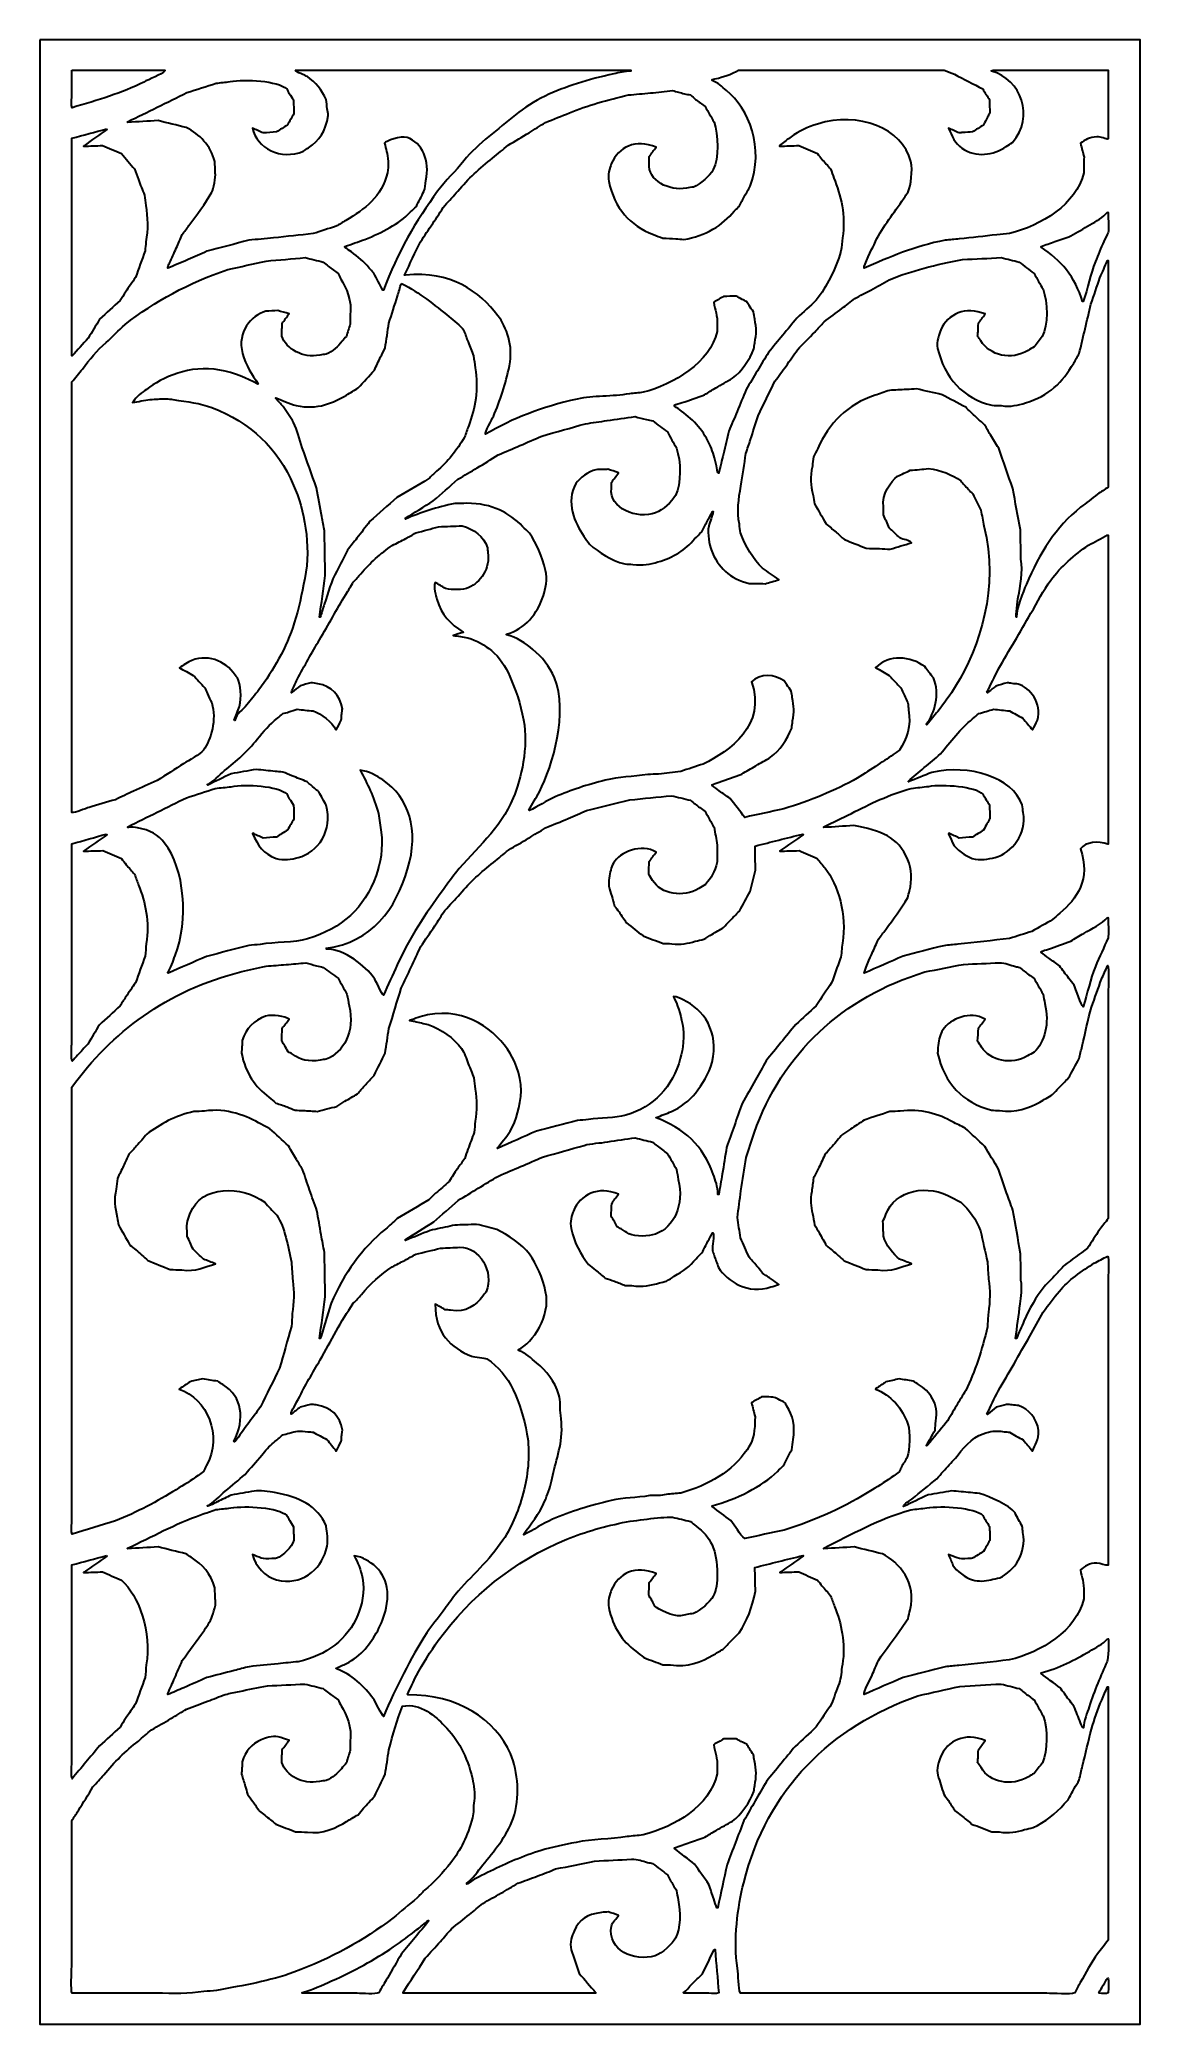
# Model space of a CAD drawing. Header units: centimetres. Extents: x 22.07 to 27, y 0.11 to 9.
import ezdxf

# ---------------------------------------------------------------- set-up
doc = ezdxf.new("R2010")
doc.units = ezdxf.units.CM
doc.header["$MEASUREMENT"] = 0
doc.layers.add('layer 1', color=7, linetype='Continuous')

msp = doc.modelspace()

# ---------------------------------------------------------------- linework, layer by layer
at = {"layer": 'layer 1', "color": 250, "lineweight": 30}
for points, knots in [([(22.06704, 9.00077), (23.71112, 9.00077), (25.35569, 9.00077), (26.99977, 9.00077), (26.99977, 9.00077), (26.99977, 6.03652), (26.99977, 3.07138), (26.99977, 0.10712), (26.99977, 0.10712), (25.35569, 0.10712), (23.71112, 0.10712), (22.06704, 0.10712), (22.06704, 0.10712), (22.06704, 3.07138), (22.06704, 6.03652), (22.06704, 9.00077)], [0, 0, 0, 0, 0.2, 0.2, 0.2, 0.2, 0.4, 0.4, 0.4, 0.4, 0.6, 0.6, 0.6, 0.6, 1, 1, 1, 1]), ([(22.21144, 8.86362), (22.21114, 8.82322), (22.21084, 8.7828), (22.21054, 8.7424), (22.21054, 8.7424), (22.21054, 8.72862), (22.2076, 8.70651), (22.21233, 8.69605), (22.21233, 8.69605), (22.3291, 8.72998), (22.4351, 8.76102), (22.53321, 8.81103), (22.53321, 8.81103), (22.5564, 8.82286), (22.61387, 8.84498), (22.62859, 8.86184), (22.62859, 8.86184), (22.62829, 8.86244), (22.62799, 8.86303), (22.6277, 8.86362), (22.6277, 8.86362), (22.48896, 8.86362), (22.35018, 8.86362), (22.21144, 8.86362)], [0, 0, 0, 0, 0.1428571, 0.1428571, 0.1428571, 0.1428571, 0.2857143, 0.2857143, 0.2857143, 0.2857143, 0.4285714, 0.4285714, 0.4285714, 0.4285714, 0.5714286, 0.5714286, 0.5714286, 0.5714286, 0.7142857, 0.7142857, 0.7142857, 0.7142857, 1, 1, 1, 1]), ([(23.21242, 8.86362), (23.2156, 8.85512), (23.25714, 8.84184), (23.2668, 8.8351), (23.2668, 8.8351), (23.3022, 8.81039), (23.33305, 8.77487), (23.35058, 8.7326), (23.35058, 8.7326), (23.35236, 8.71893), (23.35415, 8.70526), (23.35593, 8.69159), (23.35593, 8.69159), (23.35742, 8.6812), (23.3589, 8.67079), (23.36039, 8.6604), (23.36039, 8.6604), (23.34727, 8.58861), (23.32201, 8.55116), (23.27125, 8.51689), (23.27125, 8.51689), (23.26382, 8.51154), (23.2564, 8.50619), (23.24897, 8.50085), (23.24897, 8.50085), (23.14686, 8.4587), (23.04003, 8.51447), (23.02078, 8.60424), (23.02078, 8.60424), (23.03683, 8.59711), (23.05287, 8.58998), (23.06892, 8.58285), (23.06892, 8.58285), (23.08882, 8.58433), (23.10873, 8.58582), (23.12864, 8.58731), (23.12864, 8.58731), (23.14498, 8.598), (23.16132, 8.6087), (23.17766, 8.61939), (23.17766, 8.61939), (23.18717, 8.63603), (23.19668, 8.65267), (23.20618, 8.66931), (23.20618, 8.66931), (23.20589, 8.68268), (23.20559, 8.69605), (23.20529, 8.70942), (23.20529, 8.70942), (23.20529, 8.71655), (23.20529, 8.72368), (23.20529, 8.73081), (23.20529, 8.73081), (23.19876, 8.74032), (23.19222, 8.74983), (23.18568, 8.75934), (23.18568, 8.75934), (23.18182, 8.76617), (23.17796, 8.773), (23.17409, 8.77984), (23.17409, 8.77984), (23.13324, 8.81732), (22.99016, 8.82531), (22.92006, 8.81282), (22.92006, 8.81282), (22.89926, 8.81044), (22.87846, 8.80806), (22.85767, 8.80569), (22.85767, 8.80569), (22.81399, 8.79172), (22.77031, 8.77776), (22.72664, 8.76379), (22.72664, 8.76379), (22.63811, 8.72012), (22.54955, 8.67644), (22.46101, 8.63277), (22.46101, 8.63277), (22.46101, 8.63247), (22.46101, 8.63217), (22.46101, 8.63187), (22.46101, 8.63187), (22.46131, 8.63128), (22.46161, 8.63068), (22.46191, 8.63009), (22.46191, 8.63009), (22.50706, 8.63276), (22.55223, 8.63544), (22.59739, 8.63811), (22.59739, 8.63811), (22.63958, 8.62771), (22.68178, 8.61731), (22.72396, 8.60692), (22.72396, 8.60692), (22.78388, 8.57833), (22.83351, 8.52544), (22.85143, 8.45539), (22.85143, 8.45539), (22.85232, 8.43786), (22.85321, 8.42032), (22.8541, 8.4028), (22.8541, 8.4028), (22.85704, 8.38528), (22.84546, 8.33111), (22.83806, 8.31723), (22.83806, 8.31723), (22.80982, 8.26428), (22.76995, 8.21595), (22.73555, 8.16748), (22.73555, 8.16748), (22.72575, 8.15441), (22.71594, 8.14133), (22.70614, 8.12826), (22.70614, 8.12826), (22.69722, 8.10746), (22.68831, 8.08666), (22.6794, 8.06587), (22.6794, 8.06587), (22.66929, 8.04388), (22.65919, 8.02189), (22.64909, 7.99991), (22.64909, 7.99991), (22.64669, 7.99443), (22.63895, 7.98027), (22.64196, 7.97673), (22.64196, 7.97673), (22.67196, 7.98951), (22.70198, 8.00228), (22.73199, 8.01506), (22.73199, 8.01506), (22.75991, 8.02754), (22.78785, 8.04002), (22.81577, 8.0525), (22.81577, 8.0525), (22.87875, 8.06913), (22.94176, 8.08577), (23.00474, 8.10241), (23.00474, 8.10241), (23.04158, 8.10568), (23.07843, 8.10895), (23.11527, 8.11222), (23.11527, 8.11222), (23.17439, 8.11875), (23.23352, 8.12529), (23.29264, 8.13183), (23.29264, 8.13183), (23.32711, 8.14282), (23.36158, 8.15381), (23.39604, 8.16481), (23.39604, 8.16481), (23.4103, 8.17342), (23.42457, 8.18204), (23.43883, 8.19066), (23.43883, 8.19066), (23.52337, 8.24099), (23.59985, 8.29595), (23.62601, 8.40458), (23.62601, 8.40458), (23.63299, 8.43355), (23.62734, 8.47899), (23.62155, 8.49995), (23.62155, 8.49995), (23.61858, 8.51213), (23.61561, 8.52432), (23.61264, 8.5365), (23.61264, 8.5365), (23.61797, 8.54654), (23.68511, 8.57163), (23.71336, 8.56235), (23.71336, 8.56235), (23.78197, 8.5398), (23.81633, 8.45776), (23.79804, 8.36982), (23.79804, 8.36982), (23.79451, 8.35287), (23.79587, 8.3341), (23.78913, 8.32079), (23.78913, 8.32079), (23.77784, 8.29851), (23.76654, 8.27622), (23.75525, 8.25394), (23.75525, 8.25394), (23.74664, 8.24562), (23.73802, 8.2373), (23.72941, 8.22898), (23.72941, 8.22898), (23.67422, 8.17381), (23.60406, 8.13702), (23.5244, 8.10598), (23.5244, 8.10598), (23.49469, 8.09528), (23.46497, 8.08458), (23.43526, 8.07389), (23.43526, 8.07389), (23.43526, 8.073), (23.43526, 8.07211), (23.43526, 8.07121), (23.43526, 8.07121), (23.43556, 8.07062), (23.43585, 8.07003), (23.43615, 8.06943), (23.43615, 8.06943), (23.44536, 8.0629), (23.45457, 8.05636), (23.46378, 8.04982), (23.46378, 8.04982), (23.4952, 8.02752), (23.51932, 8.0073), (23.54311, 7.97762), (23.54311, 7.97762), (23.55024, 7.9699), (23.55738, 7.96217), (23.56451, 7.95445), (23.56451, 7.95445), (23.57788, 7.92919), (23.59125, 7.90393), (23.60462, 7.87868), (23.60462, 7.87868), (23.60551, 7.87868), (23.6064, 7.87868), (23.60729, 7.87868), (23.60729, 7.87868), (23.67028, 8.04568), (23.75353, 8.18938), (23.85063, 8.32168), (23.85063, 8.32168), (23.88641, 8.37044), (23.93087, 8.4116), (23.96829, 8.45806), (23.96829, 8.45806), (24.00015, 8.49763), (24.04004, 8.53499), (24.07971, 8.5668), (24.07971, 8.5668), (24.16016, 8.63132), (24.23341, 8.70041), (24.33196, 8.74775), (24.33196, 8.74775), (24.42569, 8.79277), (24.5238, 8.82229), (24.64037, 8.84758), (24.64037, 8.84758), (24.66429, 8.85277), (24.69003, 8.85953), (24.71702, 8.86006), (24.71702, 8.86006), (24.71702, 8.86125), (24.71702, 8.86244), (24.71702, 8.86362), (24.71702, 8.86362), (24.21554, 8.86362), (23.71391, 8.86362), (23.21242, 8.86362)], [0, 0, 0, 0, 0.015625, 0.015625, 0.015625, 0.015625, 0.03125, 0.03125, 0.03125, 0.03125, 0.046875, 0.046875, 0.046875, 0.046875, 0.0625, 0.0625, 0.0625, 0.0625, 0.078125, 0.078125, 0.078125, 0.078125, 0.09375, 0.09375, 0.09375, 0.09375, 0.109375, 0.109375, 0.109375, 0.109375, 0.125, 0.125, 0.125, 0.125, 0.140625, 0.140625, 0.140625, 0.140625, 0.15625, 0.15625, 0.15625, 0.15625, 0.171875, 0.171875, 0.171875, 0.171875, 0.1875, 0.1875, 0.1875, 0.1875, 0.203125, 0.203125, 0.203125, 0.203125, 0.21875, 0.21875, 0.21875, 0.21875, 0.234375, 0.234375, 0.234375, 0.234375, 0.25, 0.25, 0.25, 0.25, 0.265625, 0.265625, 0.265625, 0.265625, 0.28125, 0.28125, 0.28125, 0.28125, 0.296875, 0.296875, 0.296875, 0.296875, 0.3125, 0.3125, 0.3125, 0.3125, 0.328125, 0.328125, 0.328125, 0.328125, 0.34375, 0.34375, 0.34375, 0.34375, 0.359375, 0.359375, 0.359375, 0.359375, 0.375, 0.375, 0.375, 0.375, 0.390625, 0.390625, 0.390625, 0.390625, 0.40625, 0.40625, 0.40625, 0.40625, 0.421875, 0.421875, 0.421875, 0.421875, 0.4375, 0.4375, 0.4375, 0.4375, 0.453125, 0.453125, 0.453125, 0.453125, 0.46875, 0.46875, 0.46875, 0.46875, 0.484375, 0.484375, 0.484375, 0.484375, 0.5, 0.5, 0.5, 0.5, 0.515625, 0.515625, 0.515625, 0.515625, 0.53125, 0.53125, 0.53125, 0.53125, 0.546875, 0.546875, 0.546875, 0.546875, 0.5625, 0.5625, 0.5625, 0.5625, 0.578125, 0.578125, 0.578125, 0.578125, 0.59375, 0.59375, 0.59375, 0.59375, 0.609375, 0.609375, 0.609375, 0.609375, 0.625, 0.625, 0.625, 0.625, 0.640625, 0.640625, 0.640625, 0.640625, 0.65625, 0.65625, 0.65625, 0.65625, 0.671875, 0.671875, 0.671875, 0.671875, 0.6875, 0.6875, 0.6875, 0.6875, 0.703125, 0.703125, 0.703125, 0.703125, 0.71875, 0.71875, 0.71875, 0.71875, 0.734375, 0.734375, 0.734375, 0.734375, 0.75, 0.75, 0.75, 0.75, 0.765625, 0.765625, 0.765625, 0.765625, 0.78125, 0.78125, 0.78125, 0.78125, 0.796875, 0.796875, 0.796875, 0.796875, 0.8125, 0.8125, 0.8125, 0.8125, 0.828125, 0.828125, 0.828125, 0.828125, 0.84375, 0.84375, 0.84375, 0.84375, 0.859375, 0.859375, 0.859375, 0.859375, 0.875, 0.875, 0.875, 0.875, 0.890625, 0.890625, 0.890625, 0.890625, 0.90625, 0.90625, 0.90625, 0.90625, 0.921875, 0.921875, 0.921875, 0.921875, 0.9375, 0.9375, 0.9375, 0.9375, 0.953125, 0.953125, 0.953125, 0.953125, 0.96875, 0.96875, 0.96875, 0.96875, 1, 1, 1, 1]), ([(23.70712, 7.94553), (23.90964, 7.96706), (24.03755, 7.87204), (24.12071, 7.7637), (24.12071, 7.7637), (24.15946, 7.71321), (24.19088, 7.62804), (24.17241, 7.53997), (24.17241, 7.53997), (24.15538, 7.45882), (24.13034, 7.38215), (24.10021, 7.31267), (24.10021, 7.31267), (24.09438, 7.29924), (24.06182, 7.24054), (24.06455, 7.23245), (24.06455, 7.23245), (24.18917, 7.30443), (24.31258, 7.35407), (24.47636, 7.39022), (24.47636, 7.39022), (24.54731, 7.40589), (24.63465, 7.4007), (24.70989, 7.41429), (24.70989, 7.41429), (24.73039, 7.41637), (24.7509, 7.41845), (24.77139, 7.42053), (24.77139, 7.42053), (24.90698, 7.45532), (25.07375, 7.55519), (25.10298, 7.69328), (25.10298, 7.69328), (25.10298, 7.70309), (25.10298, 7.71289), (25.10298, 7.7227), (25.10298, 7.7227), (25.10672, 7.76593), (25.0922, 7.78944), (25.08782, 7.82431), (25.08782, 7.82431), (25.10268, 7.83293), (25.11754, 7.84154), (25.13239, 7.85016), (25.13239, 7.85016), (25.15111, 7.85075), (25.16983, 7.85135), (25.18855, 7.85194), (25.18855, 7.85194), (25.19746, 7.84689), (25.20637, 7.84184), (25.21529, 7.83679), (25.21529, 7.83679), (25.22212, 7.83352), (25.22895, 7.83025), (25.23579, 7.82698), (25.23579, 7.82698), (25.23935, 7.82134), (25.24292, 7.81569), (25.24648, 7.81005), (25.24648, 7.81005), (25.25302, 7.80024), (25.25956, 7.79044), (25.26609, 7.78063), (25.26609, 7.78063), (25.26788, 7.76964), (25.26966, 7.75865), (25.27144, 7.74765), (25.27144, 7.74765), (25.28024, 7.70653), (25.27972, 7.68357), (25.27144, 7.64158), (25.27144, 7.64158), (25.27025, 7.63297), (25.26906, 7.62435), (25.26788, 7.61573), (25.26788, 7.61573), (25.24883, 7.5658), (25.21221, 7.5133), (25.1725, 7.48381), (25.1725, 7.48381), (25.14725, 7.46926), (25.12199, 7.45469), (25.09674, 7.44014), (25.09674, 7.44014), (25.0801, 7.43004), (25.06346, 7.41993), (25.04682, 7.40983), (25.04682, 7.40983), (25.01325, 7.39795), (24.97967, 7.38606), (24.9461, 7.37418), (24.9461, 7.37418), (24.93483, 7.36982), (24.91938, 7.36852), (24.91134, 7.36081), (24.91134, 7.36081), (24.91163, 7.36021), (24.91193, 7.35962), (24.91223, 7.35903), (24.91223, 7.35903), (24.92263, 7.3513), (24.93303, 7.34357), (24.94342, 7.33585), (24.94342, 7.33585), (25.00004, 7.29538), (25.04383, 7.24622), (25.07356, 7.17897), (25.07356, 7.17897), (25.08503, 7.15304), (25.09239, 7.12331), (25.1003, 7.09162), (25.1003, 7.09162), (25.10267, 7.08214), (25.10206, 7.06146), (25.11011, 7.05775), (25.11011, 7.05775), (25.11724, 7.08657), (25.12437, 7.11539), (25.1315, 7.14421), (25.1315, 7.14421), (25.13952, 7.17837), (25.14754, 7.21255), (25.15557, 7.24671), (25.15557, 7.24671), (25.16804, 7.27613), (25.18052, 7.30555), (25.193, 7.33496), (25.193, 7.33496), (25.20637, 7.36764), (25.21974, 7.40033), (25.23311, 7.43301), (25.23311, 7.43301), (25.26668, 7.48856), (25.30027, 7.54413), (25.33384, 7.59969), (25.33384, 7.59969), (25.37602, 7.65079), (25.41822, 7.7019), (25.46041, 7.753), (25.46041, 7.753), (25.48952, 7.77974), (25.51865, 7.80649), (25.54776, 7.83322), (25.54776, 7.83322), (25.59528, 7.89636), (25.63197, 7.9678), (25.65829, 8.0525), (25.65829, 8.0525), (25.66037, 8.0724), (25.66245, 8.09231), (25.66453, 8.11222), (25.66453, 8.11222), (25.68207, 8.21247), (25.65623, 8.30507), (25.6262, 8.38051), (25.6262, 8.38051), (25.62145, 8.39418), (25.61669, 8.40785), (25.61194, 8.42151), (25.61194, 8.42151), (25.59887, 8.43607), (25.58579, 8.45063), (25.57272, 8.46519), (25.57272, 8.46519), (25.56618, 8.47351), (25.55964, 8.48183), (25.55311, 8.49015), (25.55311, 8.49015), (25.52518, 8.50233), (25.49725, 8.51451), (25.46932, 8.52669), (25.46932, 8.52669), (25.4405, 8.52551), (25.41168, 8.52432), (25.38286, 8.52313), (25.38286, 8.52313), (25.38286, 8.52343), (25.38286, 8.52372), (25.38286, 8.52402), (25.38286, 8.52402), (25.38494, 8.5264), (25.38702, 8.52877), (25.3891, 8.53115), (25.3891, 8.53115), (25.40425, 8.54274), (25.41941, 8.55433), (25.43456, 8.56591), (25.43456, 8.56591), (25.4687, 8.58997), (25.50911, 8.6092), (25.55311, 8.62296), (25.55311, 8.62296), (25.73578, 8.68011), (25.93468, 8.60502), (25.97115, 8.45449), (25.97115, 8.45449), (25.98098, 8.41392), (25.97098, 8.34917), (25.95956, 8.31901), (25.95956, 8.31901), (25.95006, 8.30505), (25.94055, 8.29108), (25.93104, 8.27712), (25.93104, 8.27712), (25.88772, 8.21219), (25.83914, 8.15735), (25.80625, 8.08191), (25.80625, 8.08191), (25.79912, 8.06555), (25.75804, 7.98759), (25.76168, 7.97673), (25.76168, 7.97673), (25.8735, 8.02654), (25.98954, 8.07501), (26.12446, 8.10241), (26.12446, 8.10241), (26.14585, 8.10419), (26.16725, 8.10598), (26.18864, 8.10776), (26.18864, 8.10776), (26.24479, 8.114), (26.30096, 8.12024), (26.35711, 8.12648), (26.35711, 8.12648), (26.37612, 8.12826), (26.39514, 8.13004), (26.41415, 8.13183), (26.41415, 8.13183), (26.55502, 8.16759), (26.71313, 8.2633), (26.74663, 8.40458), (26.74663, 8.40458), (26.74663, 8.41468), (26.74663, 8.42478), (26.74663, 8.43488), (26.74663, 8.43488), (26.74692, 8.44825), (26.74722, 8.46163), (26.74752, 8.475), (26.74752, 8.475), (26.74217, 8.49549), (26.73682, 8.516), (26.73147, 8.5365), (26.73147, 8.5365), (26.75245, 8.55199), (26.77087, 8.56284), (26.80546, 8.56591), (26.80546, 8.56591), (26.82325, 8.5675), (26.84567, 8.55254), (26.85626, 8.55611), (26.85626, 8.55611), (26.85597, 8.6586), (26.85567, 8.76113), (26.85537, 8.86362), (26.85537, 8.86362), (26.72941, 8.86362), (26.6034, 8.86362), (26.47744, 8.86362), (26.47744, 8.86362), (26.44298, 8.86362), (26.4085, 8.86362), (26.37404, 8.86362), (26.37404, 8.86362), (26.36173, 8.86362), (26.34015, 8.86662), (26.33126, 8.86184), (26.33126, 8.86184), (26.33155, 8.86125), (26.33185, 8.86065), (26.33215, 8.86006), (26.33215, 8.86006), (26.46592, 8.82383), (26.52854, 8.655), (26.42663, 8.54006), (26.42663, 8.54006), (26.41742, 8.53412), (26.40821, 8.52818), (26.399, 8.52224), (26.399, 8.52224), (26.34001, 8.48288), (26.26445, 8.47034), (26.19934, 8.51511), (26.19934, 8.51511), (26.16973, 8.53546), (26.15532, 8.56939), (26.13962, 8.60424), (26.13962, 8.60424), (26.15566, 8.59711), (26.17171, 8.58998), (26.18775, 8.58285), (26.18775, 8.58285), (26.19339, 8.58344), (26.19904, 8.58404), (26.20469, 8.58463), (26.20469, 8.58463), (26.21895, 8.58552), (26.23321, 8.58641), (26.24747, 8.58731), (26.24747, 8.58731), (26.26411, 8.598), (26.28075, 8.6087), (26.29739, 8.61939), (26.29739, 8.61939), (26.30333, 8.63068), (26.30927, 8.64198), (26.31521, 8.65327), (26.31521, 8.65327), (26.31848, 8.65921), (26.32175, 8.66515), (26.32502, 8.67109), (26.32502, 8.67109), (26.32472, 8.691), (26.32442, 8.71091), (26.32413, 8.73081), (26.32413, 8.73081), (26.31403, 8.74715), (26.30392, 8.7635), (26.29382, 8.77984), (26.29382, 8.77984), (26.25134, 8.80182), (26.20884, 8.82381), (26.16636, 8.8458), (26.16636, 8.8458), (26.15121, 8.85174), (26.13605, 8.85768), (26.1209, 8.86362), (26.1209, 8.86362), (26.03088, 8.86362), (25.94084, 8.86362), (25.85082, 8.86362), (25.85082, 8.86362), (25.63335, 8.86362), (25.41582, 8.86362), (25.19835, 8.86362), (25.19835, 8.86362), (25.17684, 8.84869), (25.11082, 8.82774), (25.08069, 8.82262), (25.08069, 8.82262), (25.08069, 8.82173), (25.08069, 8.82084), (25.08069, 8.81995), (25.08069, 8.81995), (25.08099, 8.81935), (25.08129, 8.81876), (25.08158, 8.81817), (25.08158, 8.81817), (25.10571, 8.80864), (25.12583, 8.78884), (25.14487, 8.7736), (25.14487, 8.7736), (25.24551, 8.69301), (25.31579, 8.51336), (25.25183, 8.34397), (25.25183, 8.34397), (25.24322, 8.32911), (25.2346, 8.31425), (25.22598, 8.2994), (25.22598, 8.2994), (25.21796, 8.28425), (25.20994, 8.26909), (25.20192, 8.25394), (25.20192, 8.25394), (25.19449, 8.24681), (25.18706, 8.23968), (25.17963, 8.23255), (25.17963, 8.23255), (25.12895, 8.16975), (25.05129, 8.12033), (24.95323, 8.10598), (24.95323, 8.10598), (24.94164, 8.10687), (24.93005, 8.10776), (24.91847, 8.10865), (24.91847, 8.10865), (24.89886, 8.10954), (24.87925, 8.11043), (24.85964, 8.11132), (24.85964, 8.11132), (24.84597, 8.11667), (24.8323, 8.12202), (24.81864, 8.12737), (24.81864, 8.12737), (24.7093, 8.17044), (24.64534, 8.24266), (24.61719, 8.36625), (24.61719, 8.36625), (24.61136, 8.39184), (24.62249, 8.42876), (24.62878, 8.4438), (24.62878, 8.4438), (24.66095, 8.52074), (24.73711, 8.55646), (24.83022, 8.51956), (24.83022, 8.51956), (24.81983, 8.5056), (24.80942, 8.49163), (24.79903, 8.47767), (24.79903, 8.47767), (24.79873, 8.46757), (24.79843, 8.45747), (24.79813, 8.44736), (24.79813, 8.44736), (24.79144, 8.36918), (24.88862, 8.32051), (24.96571, 8.33595), (24.96571, 8.33595), (24.97611, 8.33743), (24.98651, 8.33892), (24.99691, 8.3404), (24.99691, 8.3404), (25.03003, 8.3546), (25.06924, 8.38838), (25.08604, 8.41884), (25.08604, 8.41884), (25.11211, 8.46613), (25.10928, 8.57822), (25.08961, 8.63098), (25.08961, 8.63098), (25.07624, 8.65445), (25.06286, 8.67793), (25.0495, 8.7014), (25.0495, 8.7014), (25.03524, 8.71209), (25.02097, 8.72279), (25.00671, 8.73349), (25.00671, 8.73349), (24.99899, 8.74002), (24.99126, 8.74656), (24.98354, 8.7531), (24.98354, 8.7531), (24.97462, 8.75488), (24.96571, 8.75666), (24.95679, 8.75845), (24.95679, 8.75845), (24.93897, 8.7632), (24.92114, 8.76795), (24.90331, 8.77271), (24.90331, 8.77271), (24.87034, 8.76914), (24.83735, 8.76558), (24.80437, 8.76201), (24.80437, 8.76201), (24.7714, 8.75904), (24.73841, 8.75607), (24.70543, 8.7531), (24.70543, 8.7531), (24.61486, 8.73206), (24.51947, 8.70593), (24.44159, 8.67288), (24.44159, 8.67288), (24.40594, 8.65862), (24.37028, 8.64435), (24.33463, 8.63009), (24.33463, 8.63009), (24.30997, 8.61464), (24.28531, 8.59919), (24.26065, 8.58374), (24.26065, 8.58374), (24.22946, 8.56532), (24.19825, 8.5469), (24.16706, 8.52848), (24.16706, 8.52848), (24.14359, 8.50887), (24.12011, 8.48926), (24.09664, 8.46965), (24.09664, 8.46965), (24.03909, 8.42481), (23.98715, 8.37838), (23.94155, 8.32168), (23.94155, 8.32168), (23.92194, 8.30059), (23.90233, 8.27949), (23.88272, 8.2584), (23.88272, 8.2584), (23.84647, 8.20403), (23.81022, 8.14965), (23.77397, 8.09528), (23.77397, 8.09528), (23.74738, 8.04813), (23.72791, 7.99545), (23.70356, 7.94821), (23.70356, 7.94821), (23.70275, 7.94664), (23.70268, 7.94639), (23.70191, 7.9448), (23.70191, 7.9448), (23.70555, 7.9452), (23.7018, 7.94464), (23.70712, 7.94553)], [0, 0, 0, 0, 0.0080645, 0.0080645, 0.0080645, 0.0080645, 0.016129, 0.016129, 0.016129, 0.016129, 0.0241935, 0.0241935, 0.0241935, 0.0241935, 0.0322581, 0.0322581, 0.0322581, 0.0322581, 0.0403226, 0.0403226, 0.0403226, 0.0403226, 0.0483871, 0.0483871, 0.0483871, 0.0483871, 0.0564516, 0.0564516, 0.0564516, 0.0564516, 0.0645161, 0.0645161, 0.0645161, 0.0645161, 0.0725806, 0.0725806, 0.0725806, 0.0725806, 0.0806452, 0.0806452, 0.0806452, 0.0806452, 0.0887097, 0.0887097, 0.0887097, 0.0887097, 0.0967742, 0.0967742, 0.0967742, 0.0967742, 0.1048387, 0.1048387, 0.1048387, 0.1048387, 0.1129032, 0.1129032, 0.1129032, 0.1129032, 0.1209677, 0.1209677, 0.1209677, 0.1209677, 0.1290323, 0.1290323, 0.1290323, 0.1290323, 0.1370968, 0.1370968, 0.1370968, 0.1370968, 0.1451613, 0.1451613, 0.1451613, 0.1451613, 0.1532258, 0.1532258, 0.1532258, 0.1532258, 0.1612903, 0.1612903, 0.1612903, 0.1612903, 0.1693548, 0.1693548, 0.1693548, 0.1693548, 0.1774194, 0.1774194, 0.1774194, 0.1774194, 0.1854839, 0.1854839, 0.1854839, 0.1854839, 0.1935484, 0.1935484, 0.1935484, 0.1935484, 0.2016129, 0.2016129, 0.2016129, 0.2016129, 0.2096774, 0.2096774, 0.2096774, 0.2096774, 0.2177419, 0.2177419, 0.2177419, 0.2177419, 0.2258065, 0.2258065, 0.2258065, 0.2258065, 0.233871, 0.233871, 0.233871, 0.233871, 0.2419355, 0.2419355, 0.2419355, 0.2419355, 0.25, 0.25, 0.25, 0.25, 0.2580645, 0.2580645, 0.2580645, 0.2580645, 0.266129, 0.266129, 0.266129, 0.266129, 0.2741935, 0.2741935, 0.2741935, 0.2741935, 0.2822581, 0.2822581, 0.2822581, 0.2822581, 0.2903226, 0.2903226, 0.2903226, 0.2903226, 0.2983871, 0.2983871, 0.2983871, 0.2983871, 0.3064516, 0.3064516, 0.3064516, 0.3064516, 0.3145161, 0.3145161, 0.3145161, 0.3145161, 0.3225806, 0.3225806, 0.3225806, 0.3225806, 0.3306452, 0.3306452, 0.3306452, 0.3306452, 0.3387097, 0.3387097, 0.3387097, 0.3387097, 0.3467742, 0.3467742, 0.3467742, 0.3467742, 0.3548387, 0.3548387, 0.3548387, 0.3548387, 0.3629032, 0.3629032, 0.3629032, 0.3629032, 0.3709677, 0.3709677, 0.3709677, 0.3709677, 0.3790323, 0.3790323, 0.3790323, 0.3790323, 0.3870968, 0.3870968, 0.3870968, 0.3870968, 0.3951613, 0.3951613, 0.3951613, 0.3951613, 0.4032258, 0.4032258, 0.4032258, 0.4032258, 0.4112903, 0.4112903, 0.4112903, 0.4112903, 0.4193548, 0.4193548, 0.4193548, 0.4193548, 0.4274194, 0.4274194, 0.4274194, 0.4274194, 0.4354839, 0.4354839, 0.4354839, 0.4354839, 0.4435484, 0.4435484, 0.4435484, 0.4435484, 0.4516129, 0.4516129, 0.4516129, 0.4516129, 0.4596774, 0.4596774, 0.4596774, 0.4596774, 0.4677419, 0.4677419, 0.4677419, 0.4677419, 0.4758065, 0.4758065, 0.4758065, 0.4758065, 0.483871, 0.483871, 0.483871, 0.483871, 0.4919355, 0.4919355, 0.4919355, 0.4919355, 0.5, 0.5, 0.5, 0.5, 0.5080645, 0.5080645, 0.5080645, 0.5080645, 0.516129, 0.516129, 0.516129, 0.516129, 0.5241935, 0.5241935, 0.5241935, 0.5241935, 0.5322581, 0.5322581, 0.5322581, 0.5322581, 0.5403226, 0.5403226, 0.5403226, 0.5403226, 0.5483871, 0.5483871, 0.5483871, 0.5483871, 0.5564516, 0.5564516, 0.5564516, 0.5564516, 0.5645161, 0.5645161, 0.5645161, 0.5645161, 0.5725806, 0.5725806, 0.5725806, 0.5725806, 0.5806452, 0.5806452, 0.5806452, 0.5806452, 0.5887097, 0.5887097, 0.5887097, 0.5887097, 0.5967742, 0.5967742, 0.5967742, 0.5967742, 0.6048387, 0.6048387, 0.6048387, 0.6048387, 0.6129032, 0.6129032, 0.6129032, 0.6129032, 0.6209677, 0.6209677, 0.6209677, 0.6209677, 0.6290323, 0.6290323, 0.6290323, 0.6290323, 0.6370968, 0.6370968, 0.6370968, 0.6370968, 0.6451613, 0.6451613, 0.6451613, 0.6451613, 0.6532258, 0.6532258, 0.6532258, 0.6532258, 0.6612903, 0.6612903, 0.6612903, 0.6612903, 0.6693548, 0.6693548, 0.6693548, 0.6693548, 0.6774194, 0.6774194, 0.6774194, 0.6774194, 0.6854839, 0.6854839, 0.6854839, 0.6854839, 0.6935484, 0.6935484, 0.6935484, 0.6935484, 0.7016129, 0.7016129, 0.7016129, 0.7016129, 0.7096774, 0.7096774, 0.7096774, 0.7096774, 0.7177419, 0.7177419, 0.7177419, 0.7177419, 0.7258065, 0.7258065, 0.7258065, 0.7258065, 0.733871, 0.733871, 0.733871, 0.733871, 0.7419355, 0.7419355, 0.7419355, 0.7419355, 0.75, 0.75, 0.75, 0.75, 0.7580645, 0.7580645, 0.7580645, 0.7580645, 0.766129, 0.766129, 0.766129, 0.766129, 0.7741935, 0.7741935, 0.7741935, 0.7741935, 0.7822581, 0.7822581, 0.7822581, 0.7822581, 0.7903226, 0.7903226, 0.7903226, 0.7903226, 0.7983871, 0.7983871, 0.7983871, 0.7983871, 0.8064516, 0.8064516, 0.8064516, 0.8064516, 0.8145161, 0.8145161, 0.8145161, 0.8145161, 0.8225806, 0.8225806, 0.8225806, 0.8225806, 0.8306452, 0.8306452, 0.8306452, 0.8306452, 0.8387097, 0.8387097, 0.8387097, 0.8387097, 0.8467742, 0.8467742, 0.8467742, 0.8467742, 0.8548387, 0.8548387, 0.8548387, 0.8548387, 0.8629032, 0.8629032, 0.8629032, 0.8629032, 0.8709677, 0.8709677, 0.8709677, 0.8709677, 0.8790323, 0.8790323, 0.8790323, 0.8790323, 0.8870968, 0.8870968, 0.8870968, 0.8870968, 0.8951613, 0.8951613, 0.8951613, 0.8951613, 0.9032258, 0.9032258, 0.9032258, 0.9032258, 0.9112903, 0.9112903, 0.9112903, 0.9112903, 0.9193548, 0.9193548, 0.9193548, 0.9193548, 0.9274194, 0.9274194, 0.9274194, 0.9274194, 0.9354839, 0.9354839, 0.9354839, 0.9354839, 0.9435484, 0.9435484, 0.9435484, 0.9435484, 0.9516129, 0.9516129, 0.9516129, 0.9516129, 0.9596774, 0.9596774, 0.9596774, 0.9596774, 0.9677419, 0.9677419, 0.9677419, 0.9677419, 0.9758065, 0.9758065, 0.9758065, 0.9758065, 0.983871, 0.983871, 0.983871, 0.983871, 1, 1, 1, 1]), ([(22.36653, 8.60068), (22.31484, 8.58671), (22.26313, 8.57275), (22.21144, 8.55878), (22.21144, 8.55878), (22.21114, 8.23377), (22.21084, 7.90866), (22.21054, 7.58365), (22.21054, 7.58365), (22.21144, 7.58365), (22.21233, 7.58365), (22.21322, 7.58365), (22.21322, 7.58365), (22.23699, 7.61009), (22.26076, 7.63653), (22.28453, 7.66298), (22.28453, 7.66298), (22.30146, 7.6912), (22.3184, 7.71943), (22.33533, 7.74765), (22.33533, 7.74765), (22.36593, 7.77558), (22.39654, 7.80351), (22.42714, 7.83144), (22.42714, 7.83144), (22.43516, 7.84422), (22.44319, 7.85699), (22.45121, 7.86977), (22.45121, 7.86977), (22.46636, 7.89175), (22.48152, 7.91374), (22.49667, 7.93573), (22.49667, 7.93573), (22.51093, 7.97524), (22.52519, 8.01477), (22.53945, 8.05428), (22.53945, 8.05428), (22.54064, 8.06765), (22.54183, 8.08102), (22.54302, 8.09439), (22.54302, 8.09439), (22.55272, 8.14973), (22.55236, 8.20433), (22.54213, 8.2584), (22.54213, 8.2584), (22.54034, 8.27355), (22.53856, 8.28871), (22.53678, 8.30386), (22.53678, 8.30386), (22.52757, 8.32733), (22.51836, 8.3508), (22.50915, 8.37427), (22.50915, 8.37427), (22.5035, 8.39002), (22.49786, 8.40577), (22.49221, 8.42151), (22.49221, 8.42151), (22.4726, 8.44439), (22.45299, 8.46727), (22.43338, 8.49015), (22.43338, 8.49015), (22.40516, 8.50233), (22.37693, 8.51451), (22.3487, 8.52669), (22.3487, 8.52669), (22.32048, 8.52551), (22.29225, 8.52432), (22.26403, 8.52313), (22.26403, 8.52313), (22.26462, 8.52402), (22.26521, 8.52491), (22.26581, 8.5258), (22.26581, 8.5258), (22.29997, 8.54987), (22.33415, 8.57394), (22.36831, 8.598), (22.36831, 8.598), (22.36772, 8.59889), (22.36713, 8.59978), (22.36653, 8.60068)], [0, 0, 0, 0, 0.047619, 0.047619, 0.047619, 0.047619, 0.0952381, 0.0952381, 0.0952381, 0.0952381, 0.1428571, 0.1428571, 0.1428571, 0.1428571, 0.1904762, 0.1904762, 0.1904762, 0.1904762, 0.2380952, 0.2380952, 0.2380952, 0.2380952, 0.2857143, 0.2857143, 0.2857143, 0.2857143, 0.3333333, 0.3333333, 0.3333333, 0.3333333, 0.3809524, 0.3809524, 0.3809524, 0.3809524, 0.4285714, 0.4285714, 0.4285714, 0.4285714, 0.4761905, 0.4761905, 0.4761905, 0.4761905, 0.5238095, 0.5238095, 0.5238095, 0.5238095, 0.5714286, 0.5714286, 0.5714286, 0.5714286, 0.6190476, 0.6190476, 0.6190476, 0.6190476, 0.6666667, 0.6666667, 0.6666667, 0.6666667, 0.7142857, 0.7142857, 0.7142857, 0.7142857, 0.7619048, 0.7619048, 0.7619048, 0.7619048, 0.8095238, 0.8095238, 0.8095238, 0.8095238, 0.8571429, 0.8571429, 0.8571429, 0.8571429, 0.9047619, 0.9047619, 0.9047619, 0.9047619, 1, 1, 1, 1]), ([(26.85359, 8.22898), (26.83341, 8.20284), (26.80248, 8.18846), (26.77337, 8.17105), (26.77337, 8.17105), (26.74514, 8.15441), (26.71691, 8.13777), (26.68869, 8.12113), (26.68869, 8.12113), (26.66462, 8.11281), (26.64055, 8.10449), (26.61649, 8.09617), (26.61649, 8.09617), (26.59599, 8.08874), (26.57549, 8.08132), (26.55499, 8.07389), (26.55499, 8.07389), (26.55499, 8.0727), (26.55499, 8.07151), (26.55499, 8.07032), (26.55499, 8.07032), (26.64369, 8.01329), (26.70701, 7.93855), (26.74128, 7.82698), (26.74128, 7.82698), (26.74217, 7.82728), (26.74306, 7.82758), (26.74395, 7.82788), (26.74395, 7.82788), (26.76489, 7.88769), (26.77601, 7.94964), (26.79832, 8.00615), (26.79832, 8.00615), (26.8108, 8.03645), (26.82328, 8.06676), (26.83576, 8.09706), (26.83576, 8.09706), (26.84259, 8.11043), (26.84943, 8.1238), (26.85626, 8.13717), (26.85626, 8.13717), (26.85865, 8.14522), (26.85622, 8.22618), (26.85448, 8.22809), (26.85448, 8.22809), (26.85418, 8.22839), (26.85389, 8.22869), (26.85359, 8.22898)], [0, 0, 0, 0, 0.0769231, 0.0769231, 0.0769231, 0.0769231, 0.1538462, 0.1538462, 0.1538462, 0.1538462, 0.2307692, 0.2307692, 0.2307692, 0.2307692, 0.3076923, 0.3076923, 0.3076923, 0.3076923, 0.3846154, 0.3846154, 0.3846154, 0.3846154, 0.4615385, 0.4615385, 0.4615385, 0.4615385, 0.5384615, 0.5384615, 0.5384615, 0.5384615, 0.6153846, 0.6153846, 0.6153846, 0.6153846, 0.6923077, 0.6923077, 0.6923077, 0.6923077, 0.7692308, 0.7692308, 0.7692308, 0.7692308, 0.8461538, 0.8461538, 0.8461538, 0.8461538, 1, 1, 1, 1]), ([(23.25699, 8.02397), (23.19846, 8.01892), (23.13992, 8.01387), (23.08139, 8.00882), (23.08139, 8.00882), (23.02435, 7.99604), (22.9673, 7.98327), (22.91026, 7.97049), (22.91026, 7.97049), (22.73232, 7.91135), (22.58254, 7.82792), (22.44943, 7.72448), (22.44943, 7.72448), (22.4212, 7.69744), (22.39297, 7.6704), (22.36475, 7.64337), (22.36475, 7.64337), (22.32326, 7.60993), (22.29147, 7.56695), (22.25868, 7.52482), (22.25868, 7.52482), (22.24264, 7.50551), (22.22659, 7.48619), (22.21054, 7.46688), (22.21054, 7.46688), (22.21054, 6.82398), (22.21054, 6.18089), (22.21054, 5.538), (22.21054, 5.538), (22.21114, 5.538), (22.21173, 5.538), (22.21233, 5.538), (22.21233, 5.538), (22.22395, 5.53517), (22.27384, 5.55583), (22.28809, 5.56028), (22.28809, 5.56028), (22.32761, 5.57187), (22.36713, 5.58346), (22.40664, 5.59504), (22.40664, 5.59504), (22.43368, 5.60782), (22.46072, 5.6206), (22.48775, 5.63337), (22.48775, 5.63337), (22.52281, 5.64912), (22.55788, 5.66487), (22.59293, 5.68061), (22.59293, 5.68061), (22.63274, 5.70616), (22.67257, 5.73172), (22.71237, 5.75727), (22.71237, 5.75727), (22.73468, 5.77129), (22.78679, 5.79789), (22.80062, 5.81699), (22.80062, 5.81699), (22.83471, 5.86407), (22.86151, 5.95318), (22.83806, 6.02913), (22.83806, 6.02913), (22.83152, 6.0425), (22.82498, 6.05587), (22.81845, 6.06924), (22.81845, 6.06924), (22.81458, 6.07845), (22.81072, 6.08766), (22.80686, 6.09687), (22.80686, 6.09687), (22.78963, 6.11529), (22.77239, 6.13372), (22.75516, 6.15214), (22.75516, 6.15214), (22.73466, 6.16343), (22.71416, 6.17472), (22.69366, 6.18601), (22.69366, 6.18601), (22.70257, 6.19195), (22.71149, 6.19789), (22.7204, 6.20384), (22.7204, 6.20384), (22.79592, 6.25408), (22.8876, 6.22623), (22.93343, 6.16551), (22.93343, 6.16551), (22.93997, 6.15749), (22.9465, 6.14946), (22.95304, 6.14144), (22.95304, 6.14144), (22.96691, 6.11045), (22.97413, 6.05322), (22.96195, 6.01309), (22.96195, 6.01309), (22.95423, 5.99229), (22.9465, 5.97149), (22.93878, 5.95069), (22.93878, 5.95069), (22.93967, 5.95039), (22.94056, 5.9501), (22.94145, 5.9498), (22.94145, 5.9498), (22.95022, 5.98378), (22.97628, 5.99581), (22.99582, 6.02022), (22.99582, 6.02022), (23.01365, 6.0425), (23.03148, 6.06479), (23.04931, 6.08707), (23.04931, 6.08707), (23.11363, 6.17227), (23.17234, 6.27565), (23.20797, 6.38745), (23.20797, 6.38745), (23.2281, 6.45063), (23.24101, 6.51501), (23.25521, 6.58622), (23.25521, 6.58622), (23.28526, 6.73693), (23.25135, 6.89683), (23.20529, 7.00338), (23.20529, 7.00338), (23.13148, 7.17414), (23.01461, 7.28246), (22.83895, 7.35189), (22.83895, 7.35189), (22.78518, 7.37315), (22.73149, 7.37759), (22.66424, 7.38844), (22.66424, 7.38844), (22.6468, 7.39125), (22.61831, 7.39348), (22.59828, 7.39022), (22.59828, 7.39022), (22.5861, 7.38963), (22.57392, 7.38903), (22.56174, 7.38844), (22.56174, 7.38844), (22.53559, 7.38398), (22.50944, 7.37953), (22.4833, 7.37507), (22.4833, 7.37507), (22.48449, 7.37655), (22.48567, 7.37804), (22.48686, 7.37953), (22.48686, 7.37953), (22.49728, 7.40082), (22.52712, 7.41984), (22.54569, 7.4339), (22.54569, 7.4339), (22.6158, 7.48696), (22.73953, 7.54548), (22.87371, 7.52036), (22.87371, 7.52036), (22.94297, 7.50739), (22.99261, 7.48399), (23.04485, 7.45707), (23.04485, 7.45707), (23.04544, 7.45767), (23.04604, 7.45826), (23.04663, 7.45886), (23.04663, 7.45886), (23.01774, 7.50076), (22.99171, 7.53758), (22.97621, 7.59523), (22.97621, 7.59523), (22.95053, 7.69084), (23.01411, 7.7647), (23.0805, 7.7842), (23.0805, 7.7842), (23.09833, 7.78509), (23.11616, 7.78598), (23.13398, 7.78687), (23.13398, 7.78687), (23.15092, 7.78212), (23.16786, 7.77736), (23.18479, 7.77261), (23.18479, 7.77261), (23.17439, 7.75805), (23.16399, 7.74349), (23.15359, 7.72894), (23.15359, 7.72894), (23.1533, 7.71735), (23.153, 7.70576), (23.1527, 7.69417), (23.1527, 7.69417), (23.15241, 7.68675), (23.15211, 7.67932), (23.15181, 7.67189), (23.15181, 7.67189), (23.17167, 7.61529), (23.24653, 7.57164), (23.32206, 7.58721), (23.32206, 7.58721), (23.33186, 7.5887), (23.34167, 7.59018), (23.35147, 7.59167), (23.35147, 7.59167), (23.38014, 7.60367), (23.40478, 7.62617), (23.42278, 7.64961), (23.42278, 7.64961), (23.42902, 7.65674), (23.43526, 7.66387), (23.4415, 7.671), (23.4415, 7.671), (23.44714, 7.68942), (23.45279, 7.70784), (23.45844, 7.72626), (23.45844, 7.72626), (23.45844, 7.73904), (23.45844, 7.75181), (23.45844, 7.76459), (23.45844, 7.76459), (23.4685, 7.83208), (23.44035, 7.88874), (23.41743, 7.92771), (23.41743, 7.92771), (23.41298, 7.93632), (23.40852, 7.94494), (23.40406, 7.95356), (23.40406, 7.95356), (23.38951, 7.96425), (23.37494, 7.97495), (23.36039, 7.98564), (23.36039, 7.98564), (23.35296, 7.99188), (23.34553, 7.99812), (23.3381, 8.00436), (23.3381, 8.00436), (23.31107, 8.0109), (23.28403, 8.01744), (23.25699, 8.02397)], [0, 0, 0, 0, 0.0169492, 0.0169492, 0.0169492, 0.0169492, 0.0338983, 0.0338983, 0.0338983, 0.0338983, 0.0508475, 0.0508475, 0.0508475, 0.0508475, 0.0677966, 0.0677966, 0.0677966, 0.0677966, 0.0847458, 0.0847458, 0.0847458, 0.0847458, 0.1016949, 0.1016949, 0.1016949, 0.1016949, 0.1186441, 0.1186441, 0.1186441, 0.1186441, 0.1355932, 0.1355932, 0.1355932, 0.1355932, 0.1525424, 0.1525424, 0.1525424, 0.1525424, 0.1694915, 0.1694915, 0.1694915, 0.1694915, 0.1864407, 0.1864407, 0.1864407, 0.1864407, 0.2033898, 0.2033898, 0.2033898, 0.2033898, 0.220339, 0.220339, 0.220339, 0.220339, 0.2372881, 0.2372881, 0.2372881, 0.2372881, 0.2542373, 0.2542373, 0.2542373, 0.2542373, 0.2711864, 0.2711864, 0.2711864, 0.2711864, 0.2881356, 0.2881356, 0.2881356, 0.2881356, 0.3050847, 0.3050847, 0.3050847, 0.3050847, 0.3220339, 0.3220339, 0.3220339, 0.3220339, 0.3389831, 0.3389831, 0.3389831, 0.3389831, 0.3559322, 0.3559322, 0.3559322, 0.3559322, 0.3728814, 0.3728814, 0.3728814, 0.3728814, 0.3898305, 0.3898305, 0.3898305, 0.3898305, 0.4067797, 0.4067797, 0.4067797, 0.4067797, 0.4237288, 0.4237288, 0.4237288, 0.4237288, 0.440678, 0.440678, 0.440678, 0.440678, 0.4576271, 0.4576271, 0.4576271, 0.4576271, 0.4745763, 0.4745763, 0.4745763, 0.4745763, 0.4915254, 0.4915254, 0.4915254, 0.4915254, 0.5084746, 0.5084746, 0.5084746, 0.5084746, 0.5254237, 0.5254237, 0.5254237, 0.5254237, 0.5423729, 0.5423729, 0.5423729, 0.5423729, 0.559322, 0.559322, 0.559322, 0.559322, 0.5762712, 0.5762712, 0.5762712, 0.5762712, 0.5932203, 0.5932203, 0.5932203, 0.5932203, 0.6101695, 0.6101695, 0.6101695, 0.6101695, 0.6271186, 0.6271186, 0.6271186, 0.6271186, 0.6440678, 0.6440678, 0.6440678, 0.6440678, 0.6610169, 0.6610169, 0.6610169, 0.6610169, 0.6779661, 0.6779661, 0.6779661, 0.6779661, 0.6949153, 0.6949153, 0.6949153, 0.6949153, 0.7118644, 0.7118644, 0.7118644, 0.7118644, 0.7288136, 0.7288136, 0.7288136, 0.7288136, 0.7457627, 0.7457627, 0.7457627, 0.7457627, 0.7627119, 0.7627119, 0.7627119, 0.7627119, 0.779661, 0.779661, 0.779661, 0.779661, 0.7966102, 0.7966102, 0.7966102, 0.7966102, 0.8135593, 0.8135593, 0.8135593, 0.8135593, 0.8305085, 0.8305085, 0.8305085, 0.8305085, 0.8474576, 0.8474576, 0.8474576, 0.8474576, 0.8644068, 0.8644068, 0.8644068, 0.8644068, 0.8813559, 0.8813559, 0.8813559, 0.8813559, 0.8983051, 0.8983051, 0.8983051, 0.8983051, 0.9152542, 0.9152542, 0.9152542, 0.9152542, 0.9322034, 0.9322034, 0.9322034, 0.9322034, 0.9491525, 0.9491525, 0.9491525, 0.9491525, 0.9661017, 0.9661017, 0.9661017, 0.9661017, 1, 1, 1, 1]), ([(26.37672, 8.02397), (26.31878, 8.0213), (26.26083, 8.01862), (26.2029, 8.01595), (26.2029, 8.01595), (26.08182, 7.99267), (25.97487, 7.96646), (25.87399, 7.92414), (25.87399, 7.92414), (25.84666, 7.90899), (25.81932, 7.89383), (25.79199, 7.87868), (25.79199, 7.87868), (25.76822, 7.8662), (25.74445, 7.85372), (25.72068, 7.84125), (25.72068, 7.84125), (25.70137, 7.82609), (25.68206, 7.81094), (25.66274, 7.79579), (25.66274, 7.79579), (25.63601, 7.77588), (25.60926, 7.75597), (25.58252, 7.73607), (25.58252, 7.73607), (25.56856, 7.72091), (25.55459, 7.70576), (25.54063, 7.69061), (25.54063, 7.69061), (25.51478, 7.66417), (25.48893, 7.63772), (25.46308, 7.61128), (25.46308, 7.61128), (25.44615, 7.58692), (25.42921, 7.56255), (25.41227, 7.53819), (25.41227, 7.53819), (25.39564, 7.51561), (25.379, 7.49302), (25.36236, 7.47044), (25.36236, 7.47044), (25.33711, 7.41875), (25.31185, 7.36704), (25.28659, 7.31535), (25.28659, 7.31535), (25.2753, 7.2797), (25.26401, 7.24404), (25.25272, 7.20839), (25.25272, 7.20839), (25.24589, 7.18789), (25.23906, 7.16738), (25.23222, 7.14688), (25.23222, 7.14688), (25.22479, 7.09816), (25.21737, 7.04942), (25.20994, 7.0007), (25.20994, 7.0007), (25.19861, 6.94318), (25.19159, 6.88702), (25.20281, 6.82956), (25.20281, 6.82956), (25.20459, 6.81649), (25.20637, 6.80342), (25.20816, 6.79034), (25.20816, 6.79034), (25.22811, 6.73403), (25.26691, 6.66993), (25.3062, 6.63257), (25.3062, 6.63257), (25.33057, 6.61564), (25.35493, 6.5987), (25.37929, 6.58177), (25.37929, 6.58177), (25.37929, 6.58147), (25.37929, 6.58117), (25.37929, 6.58088), (25.37929, 6.58088), (25.35909, 6.57494), (25.33889, 6.56899), (25.31868, 6.56305), (25.31868, 6.56305), (25.30502, 6.56335), (25.29135, 6.56364), (25.27768, 6.56394), (25.27768, 6.56394), (25.26758, 6.56394), (25.25748, 6.56394), (25.24737, 6.56394), (25.24737, 6.56394), (25.16139, 6.58441), (25.10495, 6.63592), (25.07713, 6.71547), (25.07713, 6.71547), (25.06949, 6.7373), (25.05788, 6.78497), (25.06554, 6.82065), (25.06554, 6.82065), (25.07237, 6.84234), (25.07921, 6.86403), (25.08604, 6.88572), (25.08604, 6.88572), (25.08515, 6.88602), (25.08426, 6.88631), (25.08337, 6.88661), (25.08337, 6.88661), (25.08307, 6.88661), (25.08277, 6.88661), (25.08248, 6.88661), (25.08248, 6.88661), (25.07445, 6.87176), (25.06643, 6.8569), (25.05841, 6.84204), (25.05841, 6.84204), (25.05039, 6.82659), (25.04236, 6.81114), (25.03434, 6.79569), (25.03434, 6.79569), (25.02365, 6.785), (25.01295, 6.7743), (25.00225, 6.7636), (25.00225, 6.7636), (24.96204, 6.71368), (24.90717, 6.68085), (24.83735, 6.66021), (24.83735, 6.66021), (24.80443, 6.65047), (24.76899, 6.64236), (24.72594, 6.64951), (24.72594, 6.64951), (24.71375, 6.6501), (24.70157, 6.6507), (24.68939, 6.65129), (24.68939, 6.65129), (24.62288, 6.66851), (24.577, 6.70238), (24.53073, 6.73954), (24.53073, 6.73954), (24.52241, 6.75172), (24.51409, 6.7639), (24.50577, 6.77608), (24.50577, 6.77608), (24.46592, 6.83277), (24.42211, 6.93048), (24.47012, 7.0114), (24.47012, 7.0114), (24.48421, 7.03515), (24.52849, 7.06698), (24.55925, 7.07379), (24.55925, 7.07379), (24.57054, 7.07409), (24.58183, 7.07439), (24.59312, 7.07468), (24.59312, 7.07468), (24.59996, 7.07498), (24.60679, 7.07528), (24.61362, 7.07558), (24.61362, 7.07558), (24.62967, 7.07053), (24.64572, 7.06547), (24.66176, 7.06042), (24.66176, 7.06042), (24.65106, 7.04587), (24.64036, 7.0313), (24.62967, 7.01675), (24.62967, 7.01675), (24.62967, 7.00783), (24.62967, 6.99892), (24.62967, 6.99001), (24.62967, 6.99001), (24.61665, 6.90209), (24.74537, 6.84853), (24.82755, 6.88037), (24.82755, 6.88037), (24.85943, 6.89272), (24.90119, 6.92985), (24.91668, 6.95881), (24.91668, 6.95881), (24.94328, 7.00852), (24.94055, 7.11438), (24.92114, 7.17006), (24.92114, 7.17006), (24.90747, 7.19442), (24.8938, 7.21879), (24.88014, 7.24315), (24.88014, 7.24315), (24.85845, 7.25949), (24.83676, 7.27583), (24.81507, 7.29217), (24.81507, 7.29217), (24.80556, 7.29425), (24.79605, 7.29633), (24.78655, 7.29841), (24.78655, 7.29841), (24.76961, 7.30287), (24.75267, 7.30733), (24.73574, 7.31178), (24.73574, 7.31178), (24.69385, 7.30584), (24.65195, 7.2999), (24.61006, 7.29396), (24.61006, 7.29396), (24.57768, 7.2892), (24.54529, 7.28445), (24.5129, 7.27969), (24.5129, 7.27969), (24.44784, 7.26128), (24.38276, 7.24285), (24.3177, 7.22443), (24.3177, 7.22443), (24.25234, 7.19621), (24.18696, 7.16798), (24.1216, 7.13975), (24.1216, 7.13975), (24.09041, 7.12044), (24.0592, 7.10113), (24.02801, 7.08182), (24.02801, 7.08182), (23.99919, 7.06488), (23.97036, 7.04794), (23.94155, 7.03101), (23.94155, 7.03101), (23.90471, 6.99863), (23.86786, 6.96623), (23.83102, 6.93385), (23.83102, 6.93385), (23.78883, 6.90771), (23.74663, 6.88156), (23.70445, 6.85541), (23.70445, 6.85541), (23.70534, 6.85452), (23.70623, 6.85363), (23.70712, 6.85274), (23.70712, 6.85274), (23.77457, 6.88213), (23.84694, 6.90576), (23.92818, 6.92226), (23.92818, 6.92226), (23.94571, 6.92256), (23.96324, 6.92286), (23.98077, 6.92316), (23.98077, 6.92316), (24.0972, 6.92357), (24.17195, 6.87905), (24.23124, 6.81976), (24.23124, 6.81976), (24.24163, 6.80966), (24.25204, 6.79955), (24.26243, 6.78945), (24.26243, 6.78945), (24.29513, 6.74164), (24.31863, 6.68777), (24.33463, 6.62277), (24.33463, 6.62277), (24.34401, 6.58471), (24.33407, 6.53727), (24.32483, 6.50957), (24.32483, 6.50957), (24.29764, 6.42806), (24.24323, 6.35983), (24.15904, 6.33665), (24.15904, 6.33665), (24.15904, 6.33546), (24.15904, 6.33427), (24.15904, 6.33308), (24.15904, 6.33308), (24.20524, 6.32523), (24.24685, 6.29339), (24.27759, 6.26801), (24.27759, 6.26801), (24.31791, 6.23472), (24.35243, 6.19333), (24.37385, 6.14144), (24.37385, 6.14144), (24.43754, 5.98711), (24.36572, 5.74627), (24.307, 5.6307), (24.307, 5.6307), (24.29126, 5.60307), (24.2755, 5.57543), (24.25976, 5.5478), (24.25976, 5.5478), (24.26035, 5.54721), (24.26095, 5.54661), (24.26154, 5.54602), (24.26154, 5.54602), (24.30001, 5.56439), (24.3371, 5.59002), (24.37742, 5.60752), (24.37742, 5.60752), (24.44714, 5.63779), (24.52193, 5.66234), (24.60204, 5.6824), (24.60204, 5.6824), (24.6619, 5.69739), (24.7255, 5.69726), (24.7919, 5.70824), (24.7919, 5.70824), (24.80824, 5.70854), (24.82458, 5.70884), (24.84092, 5.70914), (24.84092, 5.70914), (24.8739, 5.7133), (24.90688, 5.71746), (24.93986, 5.72161), (24.93986, 5.72161), (24.97343, 5.73261), (25.00701, 5.7436), (25.04058, 5.75459), (25.04058, 5.75459), (25.16203, 5.81336), (25.32425, 5.92967), (25.25718, 6.12361), (25.25718, 6.12361), (25.29507, 6.16128), (25.36231, 6.15769), (25.40425, 6.12718), (25.40425, 6.12718), (25.40811, 6.12124), (25.41198, 6.11529), (25.41584, 6.10935), (25.41584, 6.10935), (25.42238, 6.10014), (25.42891, 6.09093), (25.43545, 6.08172), (25.43545, 6.08172), (25.43694, 6.07192), (25.43842, 6.06211), (25.43991, 6.05231), (25.43991, 6.05231), (25.4478, 6.01375), (25.44926, 5.98782), (25.44169, 5.94802), (25.44169, 5.94802), (25.4402, 5.93732), (25.43872, 5.92662), (25.43723, 5.91593), (25.43723, 5.91593), (25.41771, 5.86519), (25.38337, 5.81507), (25.34275, 5.7849), (25.34275, 5.7849), (25.32077, 5.77242), (25.29877, 5.75994), (25.27679, 5.74746), (25.27679, 5.74746), (25.2557, 5.73499), (25.2346, 5.7225), (25.2135, 5.71003), (25.2135, 5.71003), (25.17964, 5.69785), (25.14576, 5.68566), (25.11189, 5.67348), (25.11189, 5.67348), (25.10109, 5.66929), (25.08802, 5.66778), (25.0798, 5.661), (25.0798, 5.661), (25.0801, 5.66041), (25.0804, 5.65981), (25.08069, 5.65922), (25.08069, 5.65922), (25.09139, 5.6512), (25.10209, 5.64318), (25.11278, 5.63515), (25.11278, 5.63515), (25.12882, 5.62357), (25.14487, 5.61198), (25.16091, 5.60039), (25.16091, 5.60039), (25.1829, 5.57217), (25.20489, 5.54394), (25.22687, 5.51571), (25.22687, 5.51571), (25.2854, 5.52849), (25.34394, 5.54127), (25.40247, 5.55404), (25.40247, 5.55404), (25.5185, 5.58951), (25.63265, 5.63649), (25.73138, 5.69131), (25.73138, 5.69131), (25.76228, 5.71151), (25.79318, 5.73172), (25.82408, 5.75192), (25.82408, 5.75192), (25.85082, 5.76877), (25.87685, 5.78543), (25.90163, 5.80362), (25.90163, 5.80362), (25.90787, 5.80808), (25.91411, 5.81253), (25.92034, 5.81699), (25.92034, 5.81699), (25.95125, 5.86074), (25.97421, 5.92876), (25.96135, 5.99704), (25.96135, 5.99704), (25.96016, 6.00774), (25.95897, 6.01844), (25.95778, 6.02913), (25.95778, 6.02913), (25.94738, 6.05141), (25.93698, 6.0737), (25.92658, 6.09598), (25.92658, 6.09598), (25.9144, 6.10876), (25.90222, 6.12154), (25.89004, 6.13431), (25.89004, 6.13431), (25.88499, 6.14025), (25.87994, 6.1462), (25.87489, 6.15214), (25.87489, 6.15214), (25.85439, 6.16372), (25.83388, 6.17531), (25.81338, 6.1869), (25.81338, 6.1869), (25.81398, 6.1869), (25.81457, 6.1869), (25.81517, 6.1869), (25.81517, 6.1869), (25.87255, 6.24722), (25.9703, 6.23834), (26.03355, 6.19136), (26.03355, 6.19136), (26.03979, 6.18304), (26.04603, 6.17472), (26.05226, 6.1664), (26.05226, 6.1664), (26.0591, 6.15778), (26.06593, 6.14917), (26.07277, 6.14055), (26.07277, 6.14055), (26.10302, 6.06857), (26.07877, 5.98165), (26.04068, 5.93376), (26.04068, 5.93376), (26.04127, 5.93287), (26.04187, 5.93197), (26.04246, 5.93108), (26.04246, 5.93108), (26.04335, 5.93168), (26.04424, 5.93227), (26.04513, 5.93287), (26.04513, 5.93287), (26.06088, 5.95218), (26.07663, 5.97149), (26.09238, 5.9908), (26.09238, 5.9908), (26.12065, 6.02704), (26.14692, 6.06253), (26.17171, 6.10311), (26.17171, 6.10311), (26.28042, 6.28113), (26.36849, 6.54567), (26.29917, 6.82154), (26.29917, 6.82154), (26.29442, 6.84501), (26.28966, 6.86849), (26.28491, 6.89196), (26.28491, 6.89196), (26.27302, 6.91632), (26.26114, 6.94069), (26.24925, 6.96505), (26.24925, 6.96505), (26.23618, 6.97871), (26.22311, 6.99238), (26.21003, 7.00605), (26.21003, 7.00605), (26.20498, 7.01199), (26.19993, 7.01794), (26.19488, 7.02388), (26.19488, 7.02388), (26.15635, 7.05099), (26.1071, 7.07201), (26.04959, 7.07914), (26.04959, 7.07914), (26.03652, 7.07766), (26.02344, 7.07617), (26.01037, 7.07468), (26.01037, 7.07468), (25.99641, 7.0735), (25.98244, 7.07231), (25.96848, 7.07112), (25.96848, 7.07112), (25.94946, 7.06221), (25.93044, 7.05329), (25.91143, 7.04438), (25.91143, 7.04438), (25.88249, 7.02233), (25.83966, 6.96081), (25.84815, 6.908), (25.84815, 6.908), (25.84844, 6.89582), (25.84874, 6.88364), (25.84904, 6.87146), (25.84904, 6.87146), (25.85736, 6.85215), (25.86568, 6.83283), (25.87399, 6.81352), (25.87399, 6.81352), (25.89004, 6.79837), (25.90608, 6.78321), (25.92213, 6.76806), (25.92213, 6.76806), (25.93653, 6.75974), (25.96488, 6.7594), (25.97472, 6.74667), (25.97472, 6.74667), (25.94263, 6.73686), (25.91054, 6.72706), (25.87845, 6.71725), (25.87845, 6.71725), (25.86241, 6.71814), (25.84636, 6.71904), (25.83032, 6.71993), (25.83032, 6.71993), (25.81071, 6.72052), (25.7911, 6.72112), (25.77149, 6.72171), (25.77149, 6.72171), (25.73881, 6.73478), (25.70612, 6.74786), (25.67344, 6.76093), (25.67344, 6.76093), (25.66096, 6.77192), (25.64848, 6.78292), (25.636, 6.79391), (25.636, 6.79391), (25.62115, 6.80639), (25.60629, 6.81887), (25.59144, 6.83135), (25.59144, 6.83135), (25.57421, 6.86135), (25.55697, 6.89137), (25.53974, 6.92137), (25.53974, 6.92137), (25.53766, 6.93355), (25.53558, 6.94574), (25.5335, 6.95792), (25.5335, 6.95792), (25.52207, 7.00781), (25.51964, 7.03736), (25.52993, 7.08984), (25.52993, 7.08984), (25.53172, 7.1038), (25.5335, 7.11777), (25.53528, 7.13173), (25.53528, 7.13173), (25.54152, 7.14391), (25.54776, 7.1561), (25.554, 7.16828), (25.554, 7.16828), (25.60366, 7.2806), (25.68779, 7.36861), (25.81071, 7.40716), (25.81071, 7.40716), (25.8324, 7.41459), (25.85409, 7.42201), (25.87578, 7.42944), (25.87578, 7.42944), (25.90103, 7.43063), (25.92629, 7.43182), (25.95154, 7.43301), (25.95154, 7.43301), (25.96699, 7.4339), (25.98244, 7.43479), (25.99789, 7.43568), (25.99789, 7.43568), (26.03562, 7.42707), (26.07336, 7.41845), (26.11109, 7.40983), (26.11109, 7.40983), (26.14645, 7.39112), (26.18181, 7.37239), (26.21716, 7.35368), (26.21716, 7.35368), (26.23261, 7.33882), (26.24807, 7.32396), (26.26351, 7.30911), (26.26351, 7.30911), (26.27629, 7.29782), (26.28907, 7.28653), (26.30184, 7.27524), (26.30184, 7.27524), (26.31046, 7.26038), (26.31908, 7.24553), (26.32769, 7.23067), (26.32769, 7.23067), (26.34017, 7.21047), (26.35265, 7.19026), (26.36513, 7.17006), (26.36513, 7.17006), (26.38622, 7.10975), (26.40732, 7.04942), (26.42841, 6.98911), (26.42841, 6.98911), (26.4397, 6.92732), (26.451, 6.86551), (26.46229, 6.80371), (26.46229, 6.80371), (26.46288, 6.77341), (26.46347, 6.7431), (26.46407, 6.7128), (26.46407, 6.7128), (26.46437, 6.69972), (26.46466, 6.68665), (26.46496, 6.67358), (26.46496, 6.67358), (26.47451, 6.61437), (26.46221, 6.55281), (26.45248, 6.50244), (26.45248, 6.50244), (26.44989, 6.48901), (26.4397, 6.41487), (26.44446, 6.41241), (26.44446, 6.41241), (26.44626, 6.45839), (26.4737, 6.52355), (26.48903, 6.56038), (26.48903, 6.56038), (26.54655, 6.69862), (26.62291, 6.81866), (26.73236, 6.90533), (26.73236, 6.90533), (26.75762, 6.92494), (26.78288, 6.94455), (26.80813, 6.96416), (26.80813, 6.96416), (26.82417, 6.97455), (26.84022, 6.98496), (26.85626, 6.99535), (26.85626, 6.99535), (26.85626, 7.33374), (26.85626, 7.67222), (26.85626, 8.0106), (26.85626, 8.0106), (26.85507, 8.0106), (26.85389, 8.0106), (26.8527, 8.0106), (26.8527, 8.0106), (26.84141, 7.98505), (26.83012, 7.9595), (26.81883, 7.93395), (26.81883, 7.93395), (26.80546, 7.89473), (26.79208, 7.8555), (26.77871, 7.81629), (26.77871, 7.81629), (26.76119, 7.74231), (26.74365, 7.66832), (26.72613, 7.59434), (26.72613, 7.59434), (26.71781, 7.58008), (26.70949, 7.56582), (26.70117, 7.55156), (26.70117, 7.55156), (26.65014, 7.46531), (26.59146, 7.40453), (26.48546, 7.37329), (26.48546, 7.37329), (26.45185, 7.36338), (26.41998, 7.35391), (26.37672, 7.36081), (26.37672, 7.36081), (26.36246, 7.3614), (26.34819, 7.362), (26.33393, 7.36259), (26.33393, 7.36259), (26.20458, 7.39318), (26.1214, 7.487), (26.09148, 7.61752), (26.09148, 7.61752), (26.08488, 7.64634), (26.09872, 7.68407), (26.10575, 7.70041), (26.10575, 7.70041), (26.13672, 7.77245), (26.21614, 7.80678), (26.30452, 7.77172), (26.30452, 7.77172), (26.29442, 7.75746), (26.28431, 7.7432), (26.27421, 7.72894), (26.27421, 7.72894), (26.27362, 7.71646), (26.27302, 7.70398), (26.27243, 7.6915), (26.27243, 7.6915), (26.27183, 7.68526), (26.27124, 7.67902), (26.27065, 7.67278), (26.27065, 7.67278), (26.2754, 7.66565), (26.28015, 7.65852), (26.28491, 7.65139), (26.28491, 7.65139), (26.32506, 7.58579), (26.42151, 7.56145), (26.49705, 7.6086), (26.49705, 7.6086), (26.50596, 7.61365), (26.51488, 7.61871), (26.52379, 7.62376), (26.52379, 7.62376), (26.53597, 7.6392), (26.54815, 7.65466), (26.56033, 7.67011), (26.56033, 7.67011), (26.58783, 7.71964), (26.58443, 7.82703), (26.5639, 7.88225), (26.5639, 7.88225), (26.55053, 7.90572), (26.53716, 7.92919), (26.52379, 7.95266), (26.52379, 7.95266), (26.50151, 7.9699), (26.47922, 7.98713), (26.45694, 8.00436), (26.45694, 8.00436), (26.4302, 8.0109), (26.40345, 8.01744), (26.37672, 8.02397)], [0, 0, 0, 0, 0.0054945, 0.0054945, 0.0054945, 0.0054945, 0.010989, 0.010989, 0.010989, 0.010989, 0.0164835, 0.0164835, 0.0164835, 0.0164835, 0.021978, 0.021978, 0.021978, 0.021978, 0.0274725, 0.0274725, 0.0274725, 0.0274725, 0.032967, 0.032967, 0.032967, 0.032967, 0.0384615, 0.0384615, 0.0384615, 0.0384615, 0.043956, 0.043956, 0.043956, 0.043956, 0.0494505, 0.0494505, 0.0494505, 0.0494505, 0.0549451, 0.0549451, 0.0549451, 0.0549451, 0.0604396, 0.0604396, 0.0604396, 0.0604396, 0.0659341, 0.0659341, 0.0659341, 0.0659341, 0.0714286, 0.0714286, 0.0714286, 0.0714286, 0.0769231, 0.0769231, 0.0769231, 0.0769231, 0.0824176, 0.0824176, 0.0824176, 0.0824176, 0.0879121, 0.0879121, 0.0879121, 0.0879121, 0.0934066, 0.0934066, 0.0934066, 0.0934066, 0.0989011, 0.0989011, 0.0989011, 0.0989011, 0.1043956, 0.1043956, 0.1043956, 0.1043956, 0.1098901, 0.1098901, 0.1098901, 0.1098901, 0.1153846, 0.1153846, 0.1153846, 0.1153846, 0.1208791, 0.1208791, 0.1208791, 0.1208791, 0.1263736, 0.1263736, 0.1263736, 0.1263736, 0.1318681, 0.1318681, 0.1318681, 0.1318681, 0.1373626, 0.1373626, 0.1373626, 0.1373626, 0.1428571, 0.1428571, 0.1428571, 0.1428571, 0.1483516, 0.1483516, 0.1483516, 0.1483516, 0.1538462, 0.1538462, 0.1538462, 0.1538462, 0.1593407, 0.1593407, 0.1593407, 0.1593407, 0.1648352, 0.1648352, 0.1648352, 0.1648352, 0.1703297, 0.1703297, 0.1703297, 0.1703297, 0.1758242, 0.1758242, 0.1758242, 0.1758242, 0.1813187, 0.1813187, 0.1813187, 0.1813187, 0.1868132, 0.1868132, 0.1868132, 0.1868132, 0.1923077, 0.1923077, 0.1923077, 0.1923077, 0.1978022, 0.1978022, 0.1978022, 0.1978022, 0.2032967, 0.2032967, 0.2032967, 0.2032967, 0.2087912, 0.2087912, 0.2087912, 0.2087912, 0.2142857, 0.2142857, 0.2142857, 0.2142857, 0.2197802, 0.2197802, 0.2197802, 0.2197802, 0.2252747, 0.2252747, 0.2252747, 0.2252747, 0.2307692, 0.2307692, 0.2307692, 0.2307692, 0.2362637, 0.2362637, 0.2362637, 0.2362637, 0.2417582, 0.2417582, 0.2417582, 0.2417582, 0.2472527, 0.2472527, 0.2472527, 0.2472527, 0.2527473, 0.2527473, 0.2527473, 0.2527473, 0.2582418, 0.2582418, 0.2582418, 0.2582418, 0.2637363, 0.2637363, 0.2637363, 0.2637363, 0.2692308, 0.2692308, 0.2692308, 0.2692308, 0.2747253, 0.2747253, 0.2747253, 0.2747253, 0.2802198, 0.2802198, 0.2802198, 0.2802198, 0.2857143, 0.2857143, 0.2857143, 0.2857143, 0.2912088, 0.2912088, 0.2912088, 0.2912088, 0.2967033, 0.2967033, 0.2967033, 0.2967033, 0.3021978, 0.3021978, 0.3021978, 0.3021978, 0.3076923, 0.3076923, 0.3076923, 0.3076923, 0.3131868, 0.3131868, 0.3131868, 0.3131868, 0.3186813, 0.3186813, 0.3186813, 0.3186813, 0.3241758, 0.3241758, 0.3241758, 0.3241758, 0.3296703, 0.3296703, 0.3296703, 0.3296703, 0.3351648, 0.3351648, 0.3351648, 0.3351648, 0.3406593, 0.3406593, 0.3406593, 0.3406593, 0.3461538, 0.3461538, 0.3461538, 0.3461538, 0.3516484, 0.3516484, 0.3516484, 0.3516484, 0.3571429, 0.3571429, 0.3571429, 0.3571429, 0.3626374, 0.3626374, 0.3626374, 0.3626374, 0.3681319, 0.3681319, 0.3681319, 0.3681319, 0.3736264, 0.3736264, 0.3736264, 0.3736264, 0.3791209, 0.3791209, 0.3791209, 0.3791209, 0.3846154, 0.3846154, 0.3846154, 0.3846154, 0.3901099, 0.3901099, 0.3901099, 0.3901099, 0.3956044, 0.3956044, 0.3956044, 0.3956044, 0.4010989, 0.4010989, 0.4010989, 0.4010989, 0.4065934, 0.4065934, 0.4065934, 0.4065934, 0.4120879, 0.4120879, 0.4120879, 0.4120879, 0.4175824, 0.4175824, 0.4175824, 0.4175824, 0.4230769, 0.4230769, 0.4230769, 0.4230769, 0.4285714, 0.4285714, 0.4285714, 0.4285714, 0.4340659, 0.4340659, 0.4340659, 0.4340659, 0.4395604, 0.4395604, 0.4395604, 0.4395604, 0.4450549, 0.4450549, 0.4450549, 0.4450549, 0.4505495, 0.4505495, 0.4505495, 0.4505495, 0.456044, 0.456044, 0.456044, 0.456044, 0.4615385, 0.4615385, 0.4615385, 0.4615385, 0.467033, 0.467033, 0.467033, 0.467033, 0.4725275, 0.4725275, 0.4725275, 0.4725275, 0.478022, 0.478022, 0.478022, 0.478022, 0.4835165, 0.4835165, 0.4835165, 0.4835165, 0.489011, 0.489011, 0.489011, 0.489011, 0.4945055, 0.4945055, 0.4945055, 0.4945055, 0.5, 0.5, 0.5, 0.5, 0.5054945, 0.5054945, 0.5054945, 0.5054945, 0.510989, 0.510989, 0.510989, 0.510989, 0.5164835, 0.5164835, 0.5164835, 0.5164835, 0.521978, 0.521978, 0.521978, 0.521978, 0.5274725, 0.5274725, 0.5274725, 0.5274725, 0.532967, 0.532967, 0.532967, 0.532967, 0.5384615, 0.5384615, 0.5384615, 0.5384615, 0.543956, 0.543956, 0.543956, 0.543956, 0.5494505, 0.5494505, 0.5494505, 0.5494505, 0.5549451, 0.5549451, 0.5549451, 0.5549451, 0.5604396, 0.5604396, 0.5604396, 0.5604396, 0.5659341, 0.5659341, 0.5659341, 0.5659341, 0.5714286, 0.5714286, 0.5714286, 0.5714286, 0.5769231, 0.5769231, 0.5769231, 0.5769231, 0.5824176, 0.5824176, 0.5824176, 0.5824176, 0.5879121, 0.5879121, 0.5879121, 0.5879121, 0.5934066, 0.5934066, 0.5934066, 0.5934066, 0.5989011, 0.5989011, 0.5989011, 0.5989011, 0.6043956, 0.6043956, 0.6043956, 0.6043956, 0.6098901, 0.6098901, 0.6098901, 0.6098901, 0.6153846, 0.6153846, 0.6153846, 0.6153846, 0.6208791, 0.6208791, 0.6208791, 0.6208791, 0.6263736, 0.6263736, 0.6263736, 0.6263736, 0.6318681, 0.6318681, 0.6318681, 0.6318681, 0.6373626, 0.6373626, 0.6373626, 0.6373626, 0.6428571, 0.6428571, 0.6428571, 0.6428571, 0.6483516, 0.6483516, 0.6483516, 0.6483516, 0.6538462, 0.6538462, 0.6538462, 0.6538462, 0.6593407, 0.6593407, 0.6593407, 0.6593407, 0.6648352, 0.6648352, 0.6648352, 0.6648352, 0.6703297, 0.6703297, 0.6703297, 0.6703297, 0.6758242, 0.6758242, 0.6758242, 0.6758242, 0.6813187, 0.6813187, 0.6813187, 0.6813187, 0.6868132, 0.6868132, 0.6868132, 0.6868132, 0.6923077, 0.6923077, 0.6923077, 0.6923077, 0.6978022, 0.6978022, 0.6978022, 0.6978022, 0.7032967, 0.7032967, 0.7032967, 0.7032967, 0.7087912, 0.7087912, 0.7087912, 0.7087912, 0.7142857, 0.7142857, 0.7142857, 0.7142857, 0.7197802, 0.7197802, 0.7197802, 0.7197802, 0.7252747, 0.7252747, 0.7252747, 0.7252747, 0.7307692, 0.7307692, 0.7307692, 0.7307692, 0.7362637, 0.7362637, 0.7362637, 0.7362637, 0.7417582, 0.7417582, 0.7417582, 0.7417582, 0.7472527, 0.7472527, 0.7472527, 0.7472527, 0.7527473, 0.7527473, 0.7527473, 0.7527473, 0.7582418, 0.7582418, 0.7582418, 0.7582418, 0.7637363, 0.7637363, 0.7637363, 0.7637363, 0.7692308, 0.7692308, 0.7692308, 0.7692308, 0.7747253, 0.7747253, 0.7747253, 0.7747253, 0.7802198, 0.7802198, 0.7802198, 0.7802198, 0.7857143, 0.7857143, 0.7857143, 0.7857143, 0.7912088, 0.7912088, 0.7912088, 0.7912088, 0.7967033, 0.7967033, 0.7967033, 0.7967033, 0.8021978, 0.8021978, 0.8021978, 0.8021978, 0.8076923, 0.8076923, 0.8076923, 0.8076923, 0.8131868, 0.8131868, 0.8131868, 0.8131868, 0.8186813, 0.8186813, 0.8186813, 0.8186813, 0.8241758, 0.8241758, 0.8241758, 0.8241758, 0.8296703, 0.8296703, 0.8296703, 0.8296703, 0.8351648, 0.8351648, 0.8351648, 0.8351648, 0.8406593, 0.8406593, 0.8406593, 0.8406593, 0.8461538, 0.8461538, 0.8461538, 0.8461538, 0.8516484, 0.8516484, 0.8516484, 0.8516484, 0.8571429, 0.8571429, 0.8571429, 0.8571429, 0.8626374, 0.8626374, 0.8626374, 0.8626374, 0.8681319, 0.8681319, 0.8681319, 0.8681319, 0.8736264, 0.8736264, 0.8736264, 0.8736264, 0.8791209, 0.8791209, 0.8791209, 0.8791209, 0.8846154, 0.8846154, 0.8846154, 0.8846154, 0.8901099, 0.8901099, 0.8901099, 0.8901099, 0.8956044, 0.8956044, 0.8956044, 0.8956044, 0.9010989, 0.9010989, 0.9010989, 0.9010989, 0.9065934, 0.9065934, 0.9065934, 0.9065934, 0.9120879, 0.9120879, 0.9120879, 0.9120879, 0.9175824, 0.9175824, 0.9175824, 0.9175824, 0.9230769, 0.9230769, 0.9230769, 0.9230769, 0.9285714, 0.9285714, 0.9285714, 0.9285714, 0.9340659, 0.9340659, 0.9340659, 0.9340659, 0.9395604, 0.9395604, 0.9395604, 0.9395604, 0.9450549, 0.9450549, 0.9450549, 0.9450549, 0.9505495, 0.9505495, 0.9505495, 0.9505495, 0.956044, 0.956044, 0.956044, 0.956044, 0.9615385, 0.9615385, 0.9615385, 0.9615385, 0.967033, 0.967033, 0.967033, 0.967033, 0.9725275, 0.9725275, 0.9725275, 0.9725275, 0.978022, 0.978022, 0.978022, 0.978022, 0.9835165, 0.9835165, 0.9835165, 0.9835165, 0.989011, 0.989011, 0.989011, 0.989011, 1, 1, 1, 1]), ([(23.68766, 7.90855), (23.68165, 7.88991), (23.67668, 7.87043), (23.67058, 7.85105), (23.67058, 7.85105), (23.6578, 7.81094), (23.64502, 7.77082), (23.63225, 7.73072), (23.63225, 7.73072), (23.6266, 7.69358), (23.62096, 7.65644), (23.61531, 7.6193), (23.61531, 7.6193), (23.60848, 7.60593), (23.60165, 7.59256), (23.59481, 7.57919), (23.59481, 7.57919), (23.5856, 7.55958), (23.57639, 7.53997), (23.56718, 7.52036), (23.56718, 7.52036), (23.54312, 7.49362), (23.51904, 7.46688), (23.49498, 7.44014), (23.49498, 7.44014), (23.47716, 7.42944), (23.45933, 7.41874), (23.4415, 7.40805), (23.4415, 7.40805), (23.38673, 7.37463), (23.31043, 7.33969), (23.21688, 7.3617), (23.21688, 7.3617), (23.18209, 7.36988), (23.1549, 7.38396), (23.12596, 7.39557), (23.12596, 7.39557), (23.12566, 7.39468), (23.12537, 7.39379), (23.12507, 7.3929), (23.12507, 7.3929), (23.13606, 7.38072), (23.14706, 7.36853), (23.15805, 7.35635), (23.15805, 7.35635), (23.17462, 7.33477), (23.19148, 7.30945), (23.2044, 7.28504), (23.2044, 7.28504), (23.22293, 7.25003), (23.22967, 7.21344), (23.24362, 7.17184), (23.24362, 7.17184), (23.26501, 7.11213), (23.28641, 7.05239), (23.3078, 6.99268), (23.3078, 6.99268), (23.31552, 6.9496), (23.32325, 6.90651), (23.33097, 6.86343), (23.33097, 6.86343), (23.33513, 6.84204), (23.33929, 6.82065), (23.34345, 6.79926), (23.34345, 6.79926), (23.34404, 6.76123), (23.34464, 6.72319), (23.34523, 6.68516), (23.34523, 6.68516), (23.34583, 6.65664), (23.34642, 6.62811), (23.34702, 6.5996), (23.34702, 6.5996), (23.3384, 6.5375), (23.32978, 6.47539), (23.32117, 6.4133), (23.32117, 6.4133), (23.32206, 6.41301), (23.32295, 6.41271), (23.32384, 6.41241), (23.32384, 6.41241), (23.32414, 6.41241), (23.32444, 6.41241), (23.32473, 6.41241), (23.32473, 6.41241), (23.33067, 6.43172), (23.33662, 6.45104), (23.34256, 6.47035), (23.34256, 6.47035), (23.35968, 6.52424), (23.37322, 6.57566), (23.39871, 6.6192), (23.39871, 6.6192), (23.41446, 6.6504), (23.43021, 6.6816), (23.44596, 6.7128), (23.44596, 6.7128), (23.46022, 6.73062), (23.47448, 6.74845), (23.48874, 6.76628), (23.48874, 6.76628), (23.50775, 6.79123), (23.52677, 6.8162), (23.54579, 6.84115), (23.54579, 6.84115), (23.58649, 6.8771), (23.6272, 6.91306), (23.6679, 6.949), (23.6679, 6.949), (23.71544, 6.97723), (23.76299, 7.00546), (23.81052, 7.03368), (23.81052, 7.03368), (23.82211, 7.04467), (23.8337, 7.05567), (23.84528, 7.06666), (23.84528, 7.06666), (23.89687, 7.10812), (23.93526, 7.16196), (23.97096, 7.21908), (23.97096, 7.21908), (23.9772, 7.23661), (23.98344, 7.25414), (23.98968, 7.27167), (23.98968, 7.27167), (24.01792, 7.34412), (24.03577, 7.43692), (24.0182, 7.53016), (24.0182, 7.53016), (24.01612, 7.54829), (24.01404, 7.56641), (24.01196, 7.58454), (24.01196, 7.58454), (24.00365, 7.60504), (23.99532, 7.62554), (23.98701, 7.64604), (23.98701, 7.64604), (23.98047, 7.66357), (23.97393, 7.6811), (23.9674, 7.69863), (23.9674, 7.69863), (23.95385, 7.71871), (23.92175, 7.74383), (23.90233, 7.75924), (23.90233, 7.75924), (23.83584, 7.812), (23.77067, 7.86704), (23.69108, 7.90721), (23.69108, 7.90721), (23.69108, 7.90721), (23.68766, 7.90855), (23.68766, 7.90855)], [0, 0, 0, 0, 0.025641, 0.025641, 0.025641, 0.025641, 0.0512821, 0.0512821, 0.0512821, 0.0512821, 0.0769231, 0.0769231, 0.0769231, 0.0769231, 0.1025641, 0.1025641, 0.1025641, 0.1025641, 0.1282051, 0.1282051, 0.1282051, 0.1282051, 0.1538462, 0.1538462, 0.1538462, 0.1538462, 0.1794872, 0.1794872, 0.1794872, 0.1794872, 0.2051282, 0.2051282, 0.2051282, 0.2051282, 0.2307692, 0.2307692, 0.2307692, 0.2307692, 0.2564103, 0.2564103, 0.2564103, 0.2564103, 0.2820513, 0.2820513, 0.2820513, 0.2820513, 0.3076923, 0.3076923, 0.3076923, 0.3076923, 0.3333333, 0.3333333, 0.3333333, 0.3333333, 0.3589744, 0.3589744, 0.3589744, 0.3589744, 0.3846154, 0.3846154, 0.3846154, 0.3846154, 0.4102564, 0.4102564, 0.4102564, 0.4102564, 0.4358974, 0.4358974, 0.4358974, 0.4358974, 0.4615385, 0.4615385, 0.4615385, 0.4615385, 0.4871795, 0.4871795, 0.4871795, 0.4871795, 0.5128205, 0.5128205, 0.5128205, 0.5128205, 0.5384615, 0.5384615, 0.5384615, 0.5384615, 0.5641026, 0.5641026, 0.5641026, 0.5641026, 0.5897436, 0.5897436, 0.5897436, 0.5897436, 0.6153846, 0.6153846, 0.6153846, 0.6153846, 0.6410256, 0.6410256, 0.6410256, 0.6410256, 0.6666667, 0.6666667, 0.6666667, 0.6666667, 0.6923077, 0.6923077, 0.6923077, 0.6923077, 0.7179487, 0.7179487, 0.7179487, 0.7179487, 0.7435897, 0.7435897, 0.7435897, 0.7435897, 0.7692308, 0.7692308, 0.7692308, 0.7692308, 0.7948718, 0.7948718, 0.7948718, 0.7948718, 0.8205128, 0.8205128, 0.8205128, 0.8205128, 0.8461538, 0.8461538, 0.8461538, 0.8461538, 0.8717949, 0.8717949, 0.8717949, 0.8717949, 0.8974359, 0.8974359, 0.8974359, 0.8974359, 0.9230769, 0.9230769, 0.9230769, 0.9230769, 0.9487179, 0.9487179, 0.9487179, 0.9487179, 1, 1, 1, 1]), ([(23.96027, 6.82243), (23.92521, 6.82095), (23.89014, 6.81946), (23.85509, 6.81798), (23.85509, 6.81798), (23.82092, 6.80877), (23.78675, 6.79955), (23.75258, 6.79034), (23.75258, 6.79034), (23.73773, 6.78203), (23.72287, 6.7737), (23.70801, 6.76539), (23.70801, 6.76539), (23.68781, 6.75499), (23.6676, 6.74459), (23.6474, 6.73419), (23.6474, 6.73419), (23.59532, 6.69943), (23.54537, 6.65525), (23.50657, 6.60673), (23.50657, 6.60673), (23.49528, 6.59455), (23.48399, 6.58236), (23.4727, 6.57018), (23.4727, 6.57018), (23.4617, 6.55176), (23.45071, 6.53334), (23.43972, 6.51492), (23.43972, 6.51492), (23.39865, 6.44904), (23.3614, 6.37942), (23.32117, 6.31169), (23.32117, 6.31169), (23.28656, 6.25342), (23.2528, 6.19498), (23.22134, 6.13342), (23.22134, 6.13342), (23.21651, 6.12397), (23.19254, 6.07731), (23.19549, 6.0737), (23.19549, 6.0737), (23.19668, 6.07489), (23.19786, 6.07608), (23.19905, 6.07726), (23.19905, 6.07726), (23.21094, 6.08647), (23.22282, 6.09569), (23.23471, 6.1049), (23.23471, 6.1049), (23.25075, 6.10965), (23.2668, 6.1144), (23.28284, 6.11916), (23.28284, 6.11916), (23.29294, 6.11767), (23.30304, 6.11619), (23.31315, 6.1147), (23.31315, 6.1147), (23.3765, 6.10283), (23.41144, 6.06472), (23.42367, 6.00239), (23.42367, 6.00239), (23.42278, 5.99526), (23.42189, 5.98813), (23.421, 5.981), (23.421, 5.981), (23.42011, 5.9709), (23.41922, 5.96079), (23.41832, 5.95069), (23.41832, 5.95069), (23.4109, 5.93643), (23.40347, 5.92217), (23.39604, 5.90791), (23.39604, 5.90791), (23.39515, 5.9085), (23.39426, 5.9091), (23.39337, 5.90969), (23.39337, 5.90969), (23.37845, 5.94146), (23.32789, 5.98092), (23.29264, 5.99258), (23.29264, 5.99258), (23.28046, 5.99377), (23.26828, 5.99496), (23.2561, 5.99615), (23.2561, 5.99615), (23.24451, 5.99764), (23.23292, 5.99912), (23.22134, 6.00061), (23.22134, 6.00061), (23.20886, 5.99645), (23.19638, 5.99229), (23.1839, 5.98813), (23.1839, 5.98813), (23.17469, 5.98575), (23.16548, 5.98337), (23.15627, 5.981), (23.15627, 5.981), (23.14825, 5.97387), (23.14022, 5.96674), (23.1322, 5.9596), (23.1322, 5.9596), (23.09758, 5.93261), (23.06951, 5.90018), (23.04218, 5.86601), (23.04218, 5.86601), (22.99946, 5.81263), (22.94878, 5.76766), (22.8951, 5.72518), (22.8951, 5.72518), (22.87058, 5.70578), (22.8476, 5.6753), (22.81755, 5.66279), (22.81755, 5.66279), (22.81845, 5.66189), (22.81934, 5.661), (22.82023, 5.66011), (22.82023, 5.66011), (22.85499, 5.67705), (22.88976, 5.69398), (22.92452, 5.71092), (22.92452, 5.71092), (22.96225, 5.71745), (22.99999, 5.72399), (23.03772, 5.73053), (23.03772, 5.73053), (23.06594, 5.72756), (23.09417, 5.72459), (23.1224, 5.72161), (23.1224, 5.72161), (23.13369, 5.72072), (23.14498, 5.71983), (23.15627, 5.71894), (23.15627, 5.71894), (23.16993, 5.7133), (23.1836, 5.70765), (23.19727, 5.702), (23.19727, 5.702), (23.22015, 5.69309), (23.24303, 5.68418), (23.2659, 5.67526), (23.2659, 5.67526), (23.2766, 5.66576), (23.2873, 5.65625), (23.29799, 5.64674), (23.29799, 5.64674), (23.30483, 5.6411), (23.31166, 5.63545), (23.31849, 5.62981), (23.31849, 5.62981), (23.32414, 5.61911), (23.32978, 5.60841), (23.33543, 5.59772), (23.33543, 5.59772), (23.34078, 5.58851), (23.34613, 5.57929), (23.35147, 5.57009), (23.35147, 5.57009), (23.38248, 5.4563), (23.31406, 5.35802), (23.2249, 5.33566), (23.2249, 5.33566), (23.19711, 5.32869), (23.1594, 5.32051), (23.12685, 5.33209), (23.12685, 5.33209), (23.06806, 5.35303), (23.04563, 5.38832), (23.02078, 5.44351), (23.02078, 5.44351), (23.02108, 5.44381), (23.02138, 5.44411), (23.02167, 5.4444), (23.02167, 5.4444), (23.03742, 5.43727), (23.05317, 5.43014), (23.06892, 5.42301), (23.06892, 5.42301), (23.08852, 5.4245), (23.10814, 5.42598), (23.12774, 5.42747), (23.12774, 5.42747), (23.14438, 5.43787), (23.16102, 5.44827), (23.17766, 5.45867), (23.17766, 5.45867), (23.18717, 5.4753), (23.19668, 5.49195), (23.20618, 5.50858), (23.20618, 5.50858), (23.20589, 5.52908), (23.20559, 5.54959), (23.20529, 5.57009), (23.20529, 5.57009), (23.19876, 5.57989), (23.19222, 5.5897), (23.18568, 5.5995), (23.18568, 5.5995), (23.18182, 5.60663), (23.17796, 5.61376), (23.17409, 5.62089), (23.17409, 5.62089), (23.13133, 5.65766), (22.99482, 5.66569), (22.92452, 5.65298), (22.92452, 5.65298), (22.90105, 5.6506), (22.87757, 5.64823), (22.8541, 5.64585), (22.8541, 5.64585), (22.81132, 5.63189), (22.76853, 5.61792), (22.72575, 5.60396), (22.72575, 5.60396), (22.63781, 5.56058), (22.54984, 5.51719), (22.46191, 5.47382), (22.46191, 5.47382), (22.46191, 5.47263), (22.46191, 5.47144), (22.46191, 5.47025), (22.46191, 5.47025), (22.46369, 5.47025), (22.46547, 5.47025), (22.46725, 5.47025), (22.46725, 5.47025), (22.47775, 5.47316), (22.49497, 5.47106), (22.50469, 5.46936), (22.50469, 5.46936), (22.56308, 5.4592), (22.59701, 5.43849), (22.62681, 5.40073), (22.62681, 5.40073), (22.71689, 5.28656), (22.73555, 5.05253), (22.67405, 4.89622), (22.67405, 4.89622), (22.66389, 4.87041), (22.65622, 4.84102), (22.64018, 4.82046), (22.64018, 4.82046), (22.64107, 4.81957), (22.64196, 4.81868), (22.64285, 4.81779), (22.64285, 4.81779), (22.70019, 4.84274), (22.75754, 4.8677), (22.81488, 4.89266), (22.81488, 4.89266), (22.87786, 4.909), (22.94086, 4.92534), (23.00385, 4.94168), (23.00385, 4.94168), (23.02078, 4.94317), (23.03772, 4.94465), (23.05465, 4.94614), (23.05465, 4.94614), (23.12339, 4.95782), (23.20418, 4.95305), (23.26769, 4.97199), (23.26769, 4.97199), (23.42163, 5.0179), (23.52223, 5.1087), (23.5752, 5.25544), (23.5752, 5.25544), (23.59236, 5.30296), (23.60815, 5.38345), (23.59749, 5.44886), (23.59749, 5.44886), (23.59333, 5.47708), (23.58917, 5.50532), (23.58501, 5.53354), (23.58501, 5.53354), (23.5642, 5.60916), (23.53604, 5.66685), (23.503, 5.72696), (23.503, 5.72696), (23.54194, 5.72331), (23.5788, 5.70109), (23.60551, 5.68329), (23.60551, 5.68329), (23.72212, 5.60552), (23.76909, 5.4603), (23.71604, 5.28307), (23.71604, 5.28307), (23.66246, 5.1041), (23.55656, 4.95716), (23.35147, 4.9292), (23.35147, 4.9292), (23.35177, 4.92802), (23.35207, 4.92683), (23.35236, 4.92564), (23.35236, 4.92564), (23.4353, 4.92539), (23.52802, 4.84729), (23.56451, 4.79728), (23.56451, 4.79728), (23.57386, 4.78447), (23.60112, 4.72283), (23.60729, 4.71885), (23.60729, 4.71885), (23.62809, 4.764), (23.64889, 4.80917), (23.66969, 4.85433), (23.66969, 4.85433), (23.72422, 4.97775), (23.79685, 5.0845), (23.87202, 5.1868), (23.87202, 5.1868), (23.89133, 5.21325), (23.91065, 5.23969), (23.92996, 5.26613), (23.92996, 5.26613), (24.02106, 5.37533), (24.12993, 5.46093), (24.18934, 5.60306), (24.18934, 5.60306), (24.2242, 5.68646), (24.25903, 5.83176), (24.23569, 5.95247), (24.23569, 5.95247), (24.22138, 6.02649), (24.20025, 6.08843), (24.17419, 6.14768), (24.17419, 6.14768), (24.15429, 6.19293), (24.12786, 6.235), (24.09129, 6.26356), (24.09129, 6.26356), (24.06132, 6.28697), (24.02652, 6.30892), (23.98522, 6.3206), (23.98522, 6.3206), (23.96354, 6.32417), (23.94184, 6.32773), (23.92015, 6.3313), (23.92015, 6.3313), (23.93501, 6.33546), (23.94987, 6.33962), (23.96472, 6.34378), (23.96472, 6.34378), (23.96472, 6.34467), (23.96472, 6.34556), (23.96472, 6.34645), (23.96472, 6.34645), (23.90815, 6.38312), (23.86754, 6.42041), (23.84706, 6.49352), (23.84706, 6.49352), (23.84311, 6.50766), (23.83118, 6.54851), (23.83904, 6.5684), (23.83904, 6.5684), (23.85479, 6.55949), (23.87054, 6.55057), (23.88628, 6.54166), (23.88628, 6.54166), (23.91863, 6.5335), (23.96231, 6.53384), (23.99057, 6.54611), (23.99057, 6.54611), (24.04036, 6.56774), (24.08844, 6.63111), (24.07525, 6.70299), (24.07525, 6.70299), (24.07466, 6.71012), (24.07406, 6.71725), (24.07347, 6.72438), (24.07347, 6.72438), (24.05652, 6.77592), (24.01353, 6.80666), (23.96027, 6.82243)], [0, 0, 0, 0, 0.0106383, 0.0106383, 0.0106383, 0.0106383, 0.0212766, 0.0212766, 0.0212766, 0.0212766, 0.0319149, 0.0319149, 0.0319149, 0.0319149, 0.0425532, 0.0425532, 0.0425532, 0.0425532, 0.0531915, 0.0531915, 0.0531915, 0.0531915, 0.0638298, 0.0638298, 0.0638298, 0.0638298, 0.0744681, 0.0744681, 0.0744681, 0.0744681, 0.0851064, 0.0851064, 0.0851064, 0.0851064, 0.0957447, 0.0957447, 0.0957447, 0.0957447, 0.106383, 0.106383, 0.106383, 0.106383, 0.1170213, 0.1170213, 0.1170213, 0.1170213, 0.1276596, 0.1276596, 0.1276596, 0.1276596, 0.1382979, 0.1382979, 0.1382979, 0.1382979, 0.1489362, 0.1489362, 0.1489362, 0.1489362, 0.1595745, 0.1595745, 0.1595745, 0.1595745, 0.1702128, 0.1702128, 0.1702128, 0.1702128, 0.1808511, 0.1808511, 0.1808511, 0.1808511, 0.1914894, 0.1914894, 0.1914894, 0.1914894, 0.2021277, 0.2021277, 0.2021277, 0.2021277, 0.212766, 0.212766, 0.212766, 0.212766, 0.2234043, 0.2234043, 0.2234043, 0.2234043, 0.2340426, 0.2340426, 0.2340426, 0.2340426, 0.2446809, 0.2446809, 0.2446809, 0.2446809, 0.2553191, 0.2553191, 0.2553191, 0.2553191, 0.2659574, 0.2659574, 0.2659574, 0.2659574, 0.2765957, 0.2765957, 0.2765957, 0.2765957, 0.287234, 0.287234, 0.287234, 0.287234, 0.2978723, 0.2978723, 0.2978723, 0.2978723, 0.3085106, 0.3085106, 0.3085106, 0.3085106, 0.3191489, 0.3191489, 0.3191489, 0.3191489, 0.3297872, 0.3297872, 0.3297872, 0.3297872, 0.3404255, 0.3404255, 0.3404255, 0.3404255, 0.3510638, 0.3510638, 0.3510638, 0.3510638, 0.3617021, 0.3617021, 0.3617021, 0.3617021, 0.3723404, 0.3723404, 0.3723404, 0.3723404, 0.3829787, 0.3829787, 0.3829787, 0.3829787, 0.393617, 0.393617, 0.393617, 0.393617, 0.4042553, 0.4042553, 0.4042553, 0.4042553, 0.4148936, 0.4148936, 0.4148936, 0.4148936, 0.4255319, 0.4255319, 0.4255319, 0.4255319, 0.4361702, 0.4361702, 0.4361702, 0.4361702, 0.4468085, 0.4468085, 0.4468085, 0.4468085, 0.4574468, 0.4574468, 0.4574468, 0.4574468, 0.4680851, 0.4680851, 0.4680851, 0.4680851, 0.4787234, 0.4787234, 0.4787234, 0.4787234, 0.4893617, 0.4893617, 0.4893617, 0.4893617, 0.5, 0.5, 0.5, 0.5, 0.5106383, 0.5106383, 0.5106383, 0.5106383, 0.5212766, 0.5212766, 0.5212766, 0.5212766, 0.5319149, 0.5319149, 0.5319149, 0.5319149, 0.5425532, 0.5425532, 0.5425532, 0.5425532, 0.5531915, 0.5531915, 0.5531915, 0.5531915, 0.5638298, 0.5638298, 0.5638298, 0.5638298, 0.5744681, 0.5744681, 0.5744681, 0.5744681, 0.5851064, 0.5851064, 0.5851064, 0.5851064, 0.5957447, 0.5957447, 0.5957447, 0.5957447, 0.606383, 0.606383, 0.606383, 0.606383, 0.6170213, 0.6170213, 0.6170213, 0.6170213, 0.6276596, 0.6276596, 0.6276596, 0.6276596, 0.6382979, 0.6382979, 0.6382979, 0.6382979, 0.6489362, 0.6489362, 0.6489362, 0.6489362, 0.6595745, 0.6595745, 0.6595745, 0.6595745, 0.6702128, 0.6702128, 0.6702128, 0.6702128, 0.6808511, 0.6808511, 0.6808511, 0.6808511, 0.6914894, 0.6914894, 0.6914894, 0.6914894, 0.7021277, 0.7021277, 0.7021277, 0.7021277, 0.712766, 0.712766, 0.712766, 0.712766, 0.7234043, 0.7234043, 0.7234043, 0.7234043, 0.7340426, 0.7340426, 0.7340426, 0.7340426, 0.7446809, 0.7446809, 0.7446809, 0.7446809, 0.7553191, 0.7553191, 0.7553191, 0.7553191, 0.7659574, 0.7659574, 0.7659574, 0.7659574, 0.7765957, 0.7765957, 0.7765957, 0.7765957, 0.787234, 0.787234, 0.787234, 0.787234, 0.7978723, 0.7978723, 0.7978723, 0.7978723, 0.8085106, 0.8085106, 0.8085106, 0.8085106, 0.8191489, 0.8191489, 0.8191489, 0.8191489, 0.8297872, 0.8297872, 0.8297872, 0.8297872, 0.8404255, 0.8404255, 0.8404255, 0.8404255, 0.8510638, 0.8510638, 0.8510638, 0.8510638, 0.8617021, 0.8617021, 0.8617021, 0.8617021, 0.8723404, 0.8723404, 0.8723404, 0.8723404, 0.8829787, 0.8829787, 0.8829787, 0.8829787, 0.893617, 0.893617, 0.893617, 0.893617, 0.9042553, 0.9042553, 0.9042553, 0.9042553, 0.9148936, 0.9148936, 0.9148936, 0.9148936, 0.9255319, 0.9255319, 0.9255319, 0.9255319, 0.9361702, 0.9361702, 0.9361702, 0.9361702, 0.9468085, 0.9468085, 0.9468085, 0.9468085, 0.9574468, 0.9574468, 0.9574468, 0.9574468, 0.9680851, 0.9680851, 0.9680851, 0.9680851, 0.9787234, 0.9787234, 0.9787234, 0.9787234, 1, 1, 1, 1]), ([(26.8527, 6.78143), (26.82418, 6.76598), (26.79565, 6.75053), (26.76713, 6.73508), (26.76713, 6.73508), (26.70457, 6.69219), (26.64373, 6.63954), (26.59866, 6.57909), (26.59866, 6.57909), (26.5645, 6.53327), (26.53973, 6.48079), (26.50953, 6.43024), (26.50953, 6.43024), (26.4611, 6.34705), (26.41266, 6.26384), (26.36424, 6.18066), (26.36424, 6.18066), (26.34701, 6.1459), (26.32977, 6.11113), (26.31254, 6.07637), (26.31254, 6.07637), (26.31343, 6.07548), (26.31432, 6.07459), (26.31521, 6.0737), (26.31521, 6.0737), (26.3167, 6.07518), (26.31818, 6.07667), (26.31967, 6.07815), (26.31967, 6.07815), (26.33066, 6.08677), (26.34166, 6.09539), (26.35265, 6.104), (26.35265, 6.104), (26.36929, 6.10905), (26.38593, 6.11411), (26.40256, 6.11916), (26.40256, 6.11916), (26.41029, 6.11797), (26.41802, 6.11678), (26.42574, 6.11559), (26.42574, 6.11559), (26.43465, 6.1147), (26.44357, 6.11381), (26.45248, 6.11292), (26.45248, 6.11292), (26.50297, 6.09704), (26.56235, 6.02768), (26.53894, 5.95069), (26.53894, 5.95069), (26.53151, 5.93643), (26.52409, 5.92217), (26.51666, 5.90791), (26.51666, 5.90791), (26.5021, 5.92544), (26.48754, 5.94297), (26.47298, 5.9605), (26.47298, 5.9605), (26.45308, 5.97119), (26.43317, 5.98189), (26.41326, 5.99258), (26.41326, 5.99258), (26.38949, 5.99526), (26.36572, 5.99793), (26.34195, 6.00061), (26.34195, 6.00061), (26.31997, 5.99407), (26.29798, 5.98753), (26.27599, 5.981), (26.27599, 5.981), (26.26678, 5.97298), (26.25757, 5.96495), (26.24836, 5.95693), (26.24836, 5.95693), (26.19648, 5.91648), (26.14575, 5.85159), (26.10396, 5.80005), (26.10396, 5.80005), (26.05583, 5.75906), (26.00769, 5.71804), (25.95956, 5.67705), (25.95956, 5.67705), (25.96016, 5.67645), (25.96075, 5.67586), (25.96135, 5.67526), (25.96135, 5.67526), (25.99611, 5.68923), (26.03088, 5.7032), (26.06563, 5.71716), (26.06563, 5.71716), (26.23191, 5.75482), (26.42594, 5.69707), (26.47031, 5.57187), (26.47031, 5.57187), (26.47179, 5.56028), (26.47328, 5.54869), (26.47476, 5.5371), (26.47476, 5.5371), (26.49278, 5.44162), (26.4248, 5.35672), (26.34908, 5.33655), (26.34908, 5.33655), (26.31964, 5.32871), (26.28048, 5.32038), (26.24569, 5.33209), (26.24569, 5.33209), (26.21545, 5.34228), (26.17467, 5.37294), (26.15923, 5.39805), (26.15923, 5.39805), (26.15299, 5.41291), (26.14675, 5.42777), (26.14051, 5.44262), (26.14051, 5.44262), (26.14081, 5.44322), (26.1411, 5.44381), (26.1414, 5.4444), (26.1414, 5.4444), (26.15715, 5.43727), (26.1729, 5.43014), (26.18864, 5.42301), (26.18864, 5.42301), (26.20825, 5.4245), (26.22786, 5.42598), (26.24747, 5.42747), (26.24747, 5.42747), (26.26411, 5.43787), (26.28075, 5.44827), (26.29739, 5.45867), (26.29739, 5.45867), (26.30244, 5.46847), (26.30749, 5.47828), (26.31254, 5.48808), (26.31254, 5.48808), (26.317, 5.49521), (26.32145, 5.50234), (26.32591, 5.50947), (26.32591, 5.50947), (26.32532, 5.52968), (26.32472, 5.54988), (26.32413, 5.57009), (26.32413, 5.57009), (26.31403, 5.58672), (26.30392, 5.60336), (26.29382, 5.62), (26.29382, 5.62), (26.26157, 5.65513), (26.11485, 5.6657), (26.05137, 5.65476), (26.05137, 5.65476), (26.02523, 5.65179), (25.99908, 5.64882), (25.97293, 5.64585), (25.97293, 5.64585), (25.8738, 5.61857), (25.78812, 5.57591), (25.70464, 5.53354), (25.70464, 5.53354), (25.66334, 5.51334), (25.62204, 5.49313), (25.58074, 5.47293), (25.58074, 5.47293), (25.58104, 5.47204), (25.58133, 5.47115), (25.58163, 5.47025), (25.58163, 5.47025), (25.62619, 5.47322), (25.67077, 5.4762), (25.71533, 5.47917), (25.71533, 5.47917), (25.8372, 5.45662), (25.91465, 5.42979), (25.95778, 5.32585), (25.95778, 5.32585), (25.97509, 5.28414), (25.97859, 5.23316), (25.96491, 5.18591), (25.96491, 5.18591), (25.96254, 5.17611), (25.96016, 5.1663), (25.95778, 5.1565), (25.95778, 5.1565), (25.92852, 5.10622), (25.89214, 5.06009), (25.85884, 5.01299), (25.85884, 5.01299), (25.84785, 4.99843), (25.83685, 4.98387), (25.82586, 4.96931), (25.82586, 4.96931), (25.81665, 4.94852), (25.80744, 4.92772), (25.79823, 4.90692), (25.79823, 4.90692), (25.79234, 4.89461), (25.75941, 4.82116), (25.76258, 4.81779), (25.76258, 4.81779), (25.82051, 4.84304), (25.87846, 4.8683), (25.93639, 4.89355), (25.93639, 4.89355), (25.99729, 4.9093), (26.05821, 4.92505), (26.11912, 4.94079), (26.11912, 4.94079), (26.14021, 4.94287), (26.16131, 4.94495), (26.1824, 4.94703), (26.1824, 4.94703), (26.25964, 4.95565), (26.33691, 4.96426), (26.41415, 4.97288), (26.41415, 4.97288), (26.44743, 4.98358), (26.48071, 4.99427), (26.51398, 5.00497), (26.51398, 5.00497), (26.54488, 5.0225), (26.57579, 5.04003), (26.60668, 5.05756), (26.60668, 5.05756), (26.61738, 5.06736), (26.62808, 5.07717), (26.63877, 5.08697), (26.63877, 5.08697), (26.71623, 5.14884), (26.77837, 5.23905), (26.73147, 5.37488), (26.73147, 5.37488), (26.75456, 5.40597), (26.81228, 5.41187), (26.85359, 5.39538), (26.85359, 5.39538), (26.85448, 5.39568), (26.85537, 5.39597), (26.85626, 5.39627), (26.85626, 5.39627), (26.85626, 5.85765), (26.85626, 6.31916), (26.85626, 6.78054), (26.85626, 6.78054), (26.85507, 6.78084), (26.85389, 6.78113), (26.8527, 6.78143)], [0, 0, 0, 0, 0.016129, 0.016129, 0.016129, 0.016129, 0.0322581, 0.0322581, 0.0322581, 0.0322581, 0.0483871, 0.0483871, 0.0483871, 0.0483871, 0.0645161, 0.0645161, 0.0645161, 0.0645161, 0.0806452, 0.0806452, 0.0806452, 0.0806452, 0.0967742, 0.0967742, 0.0967742, 0.0967742, 0.1129032, 0.1129032, 0.1129032, 0.1129032, 0.1290323, 0.1290323, 0.1290323, 0.1290323, 0.1451613, 0.1451613, 0.1451613, 0.1451613, 0.1612903, 0.1612903, 0.1612903, 0.1612903, 0.1774194, 0.1774194, 0.1774194, 0.1774194, 0.1935484, 0.1935484, 0.1935484, 0.1935484, 0.2096774, 0.2096774, 0.2096774, 0.2096774, 0.2258065, 0.2258065, 0.2258065, 0.2258065, 0.2419355, 0.2419355, 0.2419355, 0.2419355, 0.2580645, 0.2580645, 0.2580645, 0.2580645, 0.2741935, 0.2741935, 0.2741935, 0.2741935, 0.2903226, 0.2903226, 0.2903226, 0.2903226, 0.3064516, 0.3064516, 0.3064516, 0.3064516, 0.3225806, 0.3225806, 0.3225806, 0.3225806, 0.3387097, 0.3387097, 0.3387097, 0.3387097, 0.3548387, 0.3548387, 0.3548387, 0.3548387, 0.3709677, 0.3709677, 0.3709677, 0.3709677, 0.3870968, 0.3870968, 0.3870968, 0.3870968, 0.4032258, 0.4032258, 0.4032258, 0.4032258, 0.4193548, 0.4193548, 0.4193548, 0.4193548, 0.4354839, 0.4354839, 0.4354839, 0.4354839, 0.4516129, 0.4516129, 0.4516129, 0.4516129, 0.4677419, 0.4677419, 0.4677419, 0.4677419, 0.483871, 0.483871, 0.483871, 0.483871, 0.5, 0.5, 0.5, 0.5, 0.516129, 0.516129, 0.516129, 0.516129, 0.5322581, 0.5322581, 0.5322581, 0.5322581, 0.5483871, 0.5483871, 0.5483871, 0.5483871, 0.5645161, 0.5645161, 0.5645161, 0.5645161, 0.5806452, 0.5806452, 0.5806452, 0.5806452, 0.5967742, 0.5967742, 0.5967742, 0.5967742, 0.6129032, 0.6129032, 0.6129032, 0.6129032, 0.6290323, 0.6290323, 0.6290323, 0.6290323, 0.6451613, 0.6451613, 0.6451613, 0.6451613, 0.6612903, 0.6612903, 0.6612903, 0.6612903, 0.6774194, 0.6774194, 0.6774194, 0.6774194, 0.6935484, 0.6935484, 0.6935484, 0.6935484, 0.7096774, 0.7096774, 0.7096774, 0.7096774, 0.7258065, 0.7258065, 0.7258065, 0.7258065, 0.7419355, 0.7419355, 0.7419355, 0.7419355, 0.7580645, 0.7580645, 0.7580645, 0.7580645, 0.7741935, 0.7741935, 0.7741935, 0.7741935, 0.7903226, 0.7903226, 0.7903226, 0.7903226, 0.8064516, 0.8064516, 0.8064516, 0.8064516, 0.8225806, 0.8225806, 0.8225806, 0.8225806, 0.8387097, 0.8387097, 0.8387097, 0.8387097, 0.8548387, 0.8548387, 0.8548387, 0.8548387, 0.8709677, 0.8709677, 0.8709677, 0.8709677, 0.8870968, 0.8870968, 0.8870968, 0.8870968, 0.9032258, 0.9032258, 0.9032258, 0.9032258, 0.9193548, 0.9193548, 0.9193548, 0.9193548, 0.9354839, 0.9354839, 0.9354839, 0.9354839, 0.9516129, 0.9516129, 0.9516129, 0.9516129, 0.9677419, 0.9677419, 0.9677419, 0.9677419, 1, 1, 1, 1]), ([(24.89886, 5.61287), (24.83647, 5.60663), (24.77406, 5.60039), (24.71167, 5.59415), (24.71167, 5.59415), (24.64721, 5.57811), (24.58272, 5.56206), (24.51825, 5.54602), (24.51825, 5.54602), (24.49062, 5.53413), (24.46298, 5.52225), (24.43536, 5.51036), (24.43536, 5.51036), (24.40178, 5.4967), (24.3682, 5.48303), (24.33463, 5.46936), (24.33463, 5.46936), (24.30908, 5.45362), (24.28353, 5.43787), (24.25798, 5.42212), (24.25798, 5.42212), (24.22797, 5.40459), (24.19796, 5.38706), (24.16795, 5.36953), (24.16795, 5.36953), (24.14567, 5.35081), (24.12338, 5.33209), (24.1011, 5.31338), (24.1011, 5.31338), (24.04619, 5.27057), (23.99491, 5.22667), (23.95135, 5.17254), (23.95135, 5.17254), (23.92848, 5.14788), (23.90559, 5.12322), (23.88272, 5.09856), (23.88272, 5.09856), (23.86786, 5.07569), (23.85301, 5.0528), (23.83815, 5.02993), (23.83815, 5.02993), (23.81676, 4.99844), (23.79536, 4.96693), (23.77397, 4.93544), (23.77397, 4.93544), (23.76001, 4.90514), (23.74604, 4.87483), (23.73208, 4.84453), (23.73208, 4.84453), (23.71723, 4.81303), (23.70237, 4.78153), (23.68751, 4.75004), (23.68751, 4.75004), (23.66909, 4.69003), (23.65067, 4.63), (23.63225, 4.56999), (23.63225, 4.56999), (23.6266, 4.53315), (23.62096, 4.4963), (23.61531, 4.45946), (23.61531, 4.45946), (23.59897, 4.42619), (23.58263, 4.39291), (23.56629, 4.35963), (23.56629, 4.35963), (23.55173, 4.34389), (23.53717, 4.32814), (23.52261, 4.31239), (23.52261, 4.31239), (23.51221, 4.30051), (23.50181, 4.28862), (23.49142, 4.27674), (23.49142, 4.27674), (23.4727, 4.26574), (23.45398, 4.25475), (23.43526, 4.24376), (23.43526, 4.24376), (23.42308, 4.23603), (23.4109, 4.22831), (23.39871, 4.22058), (23.39871, 4.22058), (23.3693, 4.21315), (23.33988, 4.20572), (23.31047, 4.1983), (23.31047, 4.1983), (23.30037, 4.19889), (23.29027, 4.19949), (23.28017, 4.20008), (23.28017, 4.20008), (23.25759, 4.20127), (23.235, 4.20246), (23.21242, 4.20365), (23.21242, 4.20365), (23.20054, 4.2084), (23.18865, 4.21315), (23.17677, 4.21791), (23.17677, 4.21791), (23.15983, 4.22385), (23.1429, 4.22979), (23.12596, 4.23573), (23.12596, 4.23573), (23.11556, 4.24435), (23.10516, 4.25297), (23.09476, 4.26158), (23.09476, 4.26158), (23.03272, 4.30856), (22.98965, 4.36882), (22.97176, 4.45946), (22.97176, 4.45946), (22.97235, 4.46867), (22.97295, 4.47789), (22.97354, 4.48709), (22.97354, 4.48709), (22.97384, 4.4966), (22.97414, 4.50611), (22.97443, 4.51562), (22.97443, 4.51562), (22.99043, 4.57006), (23.02752, 4.60614), (23.07961, 4.62436), (23.07961, 4.62436), (23.11008, 4.63502), (23.16741, 4.62333), (23.18479, 4.61099), (23.18479, 4.61099), (23.17439, 4.59733), (23.16399, 4.58366), (23.15359, 4.56999), (23.15359, 4.56999), (23.153, 4.55098), (23.15241, 4.53196), (23.15181, 4.51294), (23.15181, 4.51294), (23.15627, 4.50611), (23.16072, 4.49928), (23.16518, 4.49244), (23.16518, 4.49244), (23.17023, 4.48353), (23.17528, 4.47462), (23.18033, 4.4657), (23.18033, 4.4657), (23.18687, 4.46184), (23.19341, 4.45798), (23.19994, 4.45411), (23.19994, 4.45411), (23.23486, 4.43092), (23.27276, 4.41738), (23.32473, 4.42827), (23.32473, 4.42827), (23.33365, 4.42945), (23.34256, 4.43064), (23.35147, 4.43183), (23.35147, 4.43183), (23.42822, 4.46268), (23.48136, 4.55513), (23.45398, 4.6716), (23.45398, 4.6716), (23.45071, 4.68883), (23.44744, 4.70607), (23.44417, 4.7233), (23.44417, 4.7233), (23.43081, 4.74707), (23.41743, 4.77084), (23.40406, 4.79461), (23.40406, 4.79461), (23.38208, 4.81095), (23.36009, 4.82729), (23.3381, 4.84363), (23.3381, 4.84363), (23.32771, 4.84601), (23.3173, 4.84839), (23.30691, 4.85077), (23.30691, 4.85077), (23.29116, 4.85522), (23.27541, 4.85968), (23.25966, 4.86414), (23.25966, 4.86414), (23.23025, 4.86146), (23.20083, 4.85879), (23.17142, 4.85611), (23.17142, 4.85611), (23.14142, 4.85374), (23.1114, 4.85136), (23.08139, 4.84898), (23.08139, 4.84898), (23.04515, 4.84096), (23.00889, 4.83294), (22.97265, 4.82492), (22.97265, 4.82492), (22.63303, 4.73943), (22.39122, 4.55153), (22.21054, 4.30704), (22.21054, 4.30704), (22.21054, 3.83051), (22.21054, 3.35384), (22.21054, 2.87732), (22.21054, 2.87732), (22.21054, 2.74155), (22.21054, 2.60574), (22.21054, 2.46997), (22.21054, 2.46997), (22.21054, 2.43135), (22.21054, 2.39272), (22.21054, 2.35409), (22.21054, 2.35409), (22.21054, 2.33938), (22.20726, 2.31548), (22.21233, 2.30418), (22.21233, 2.30418), (22.27709, 2.32379), (22.34188, 2.3434), (22.40664, 2.36301), (22.40664, 2.36301), (22.50258, 2.40158), (22.59586, 2.4512), (22.6785, 2.50295), (22.6785, 2.50295), (22.71218, 2.52404), (22.74624, 2.54408), (22.77744, 2.56713), (22.77744, 2.56713), (22.78517, 2.57277), (22.79289, 2.57842), (22.80062, 2.58406), (22.80062, 2.58406), (22.80478, 2.59268), (22.80894, 2.6013), (22.8131, 2.60991), (22.8131, 2.60991), (22.89186, 2.74584), (22.8148, 2.91221), (22.69277, 2.95308), (22.69277, 2.95308), (22.69306, 2.95367), (22.69336, 2.95427), (22.69366, 2.95486), (22.69366, 2.95486), (22.7097, 2.96556), (22.72575, 2.97626), (22.74179, 2.98695), (22.74179, 2.98695), (22.76051, 2.99111), (22.77923, 2.99527), (22.79794, 2.99943), (22.79794, 2.99943), (22.82023, 2.99587), (22.84251, 2.9923), (22.8648, 2.98873), (22.8648, 2.98873), (22.87252, 2.98368), (22.88025, 2.97863), (22.88797, 2.97358), (22.88797, 2.97358), (22.97583, 2.9196), (22.98733, 2.82163), (22.93789, 2.71866), (22.93789, 2.71866), (22.93878, 2.71836), (22.93967, 2.71806), (22.94056, 2.71776), (22.94056, 2.71776), (22.94145, 2.71836), (22.94234, 2.71895), (22.94323, 2.71955), (22.94323, 2.71955), (22.98096, 2.77094), (23.01871, 2.82235), (23.05644, 2.87375), (23.05644, 2.87375), (23.08496, 2.93168), (23.11349, 2.98963), (23.14201, 3.04756), (23.14201, 3.04756), (23.15983, 3.10966), (23.17766, 3.17176), (23.19549, 3.23386), (23.19549, 3.23386), (23.19668, 3.25346), (23.19786, 3.27308), (23.19905, 3.29268), (23.19905, 3.29268), (23.20663, 3.33937), (23.20864, 3.39219), (23.20084, 3.43887), (23.20084, 3.43887), (23.19905, 3.4665), (23.19727, 3.49413), (23.19549, 3.52176), (23.19549, 3.52176), (23.17899, 3.59451), (23.16652, 3.67917), (23.12953, 3.73301), (23.12953, 3.73301), (23.12002, 3.74282), (23.11051, 3.75262), (23.101, 3.76243), (23.101, 3.76243), (23.09269, 3.77193), (23.08436, 3.78144), (23.07605, 3.79095), (23.07605, 3.79095), (22.97365, 3.86493), (22.79204, 3.87153), (22.74179, 3.74193), (22.74179, 3.74193), (22.73288, 3.71894), (22.72263, 3.69662), (22.72842, 3.6617), (22.72842, 3.6617), (22.72842, 3.65398), (22.72842, 3.64625), (22.72842, 3.63853), (22.72842, 3.63853), (22.73704, 3.61952), (22.74565, 3.6005), (22.75427, 3.58148), (22.75427, 3.58148), (22.76972, 3.56633), (22.78517, 3.55118), (22.80062, 3.53602), (22.80062, 3.53602), (22.81874, 3.52919), (22.83687, 3.52236), (22.85499, 3.51552), (22.85499, 3.51552), (22.85499, 3.51523), (22.85499, 3.51493), (22.85499, 3.51463), (22.85499, 3.51463), (22.80685, 3.50253), (22.76665, 3.47743), (22.70346, 3.48789), (22.70346, 3.48789), (22.68623, 3.48849), (22.66899, 3.48908), (22.65176, 3.48967), (22.65176, 3.48967), (22.61849, 3.50304), (22.58521, 3.51642), (22.55193, 3.52978), (22.55193, 3.52978), (22.53411, 3.54553), (22.51628, 3.56128), (22.49845, 3.57703), (22.49845, 3.57703), (22.48954, 3.58445), (22.48062, 3.59188), (22.47171, 3.59931), (22.47171, 3.59931), (22.45448, 3.62932), (22.43724, 3.65933), (22.42001, 3.68934), (22.42001, 3.68934), (22.41823, 3.70033), (22.41645, 3.71132), (22.41466, 3.72232), (22.41466, 3.72232), (22.4044, 3.76951), (22.39943, 3.79934), (22.40932, 3.84978), (22.40932, 3.84978), (22.4114, 3.86582), (22.41348, 3.88187), (22.41556, 3.89791), (22.41556, 3.89791), (22.42477, 3.91663), (22.43398, 3.93535), (22.44319, 3.95407), (22.44319, 3.95407), (22.45121, 3.9713), (22.45923, 3.98853), (22.46725, 4.00577), (22.46725, 4.00577), (22.47854, 4.01824), (22.48984, 4.03072), (22.50113, 4.0432), (22.50113, 4.0432), (22.51657, 4.06103), (22.53203, 4.07886), (22.54748, 4.09668), (22.54748, 4.09668), (22.60438, 4.13954), (22.67659, 4.18018), (22.75783, 4.19741), (22.75783, 4.19741), (22.77358, 4.198), (22.78933, 4.19859), (22.80508, 4.19919), (22.80508, 4.19919), (22.90637, 4.21533), (22.99663, 4.17737), (23.06, 4.14036), (23.06, 4.14036), (23.07278, 4.13382), (23.08556, 4.12729), (23.09833, 4.12075), (23.09833, 4.12075), (23.12626, 4.0949), (23.15419, 4.06905), (23.18212, 4.0432), (23.18212, 4.0432), (23.194, 4.023), (23.20589, 4.00279), (23.21777, 3.98259), (23.21777, 3.98259), (23.22698, 3.96774), (23.23619, 3.95288), (23.2454, 3.93802), (23.2454, 3.93802), (23.2558, 3.90742), (23.2662, 3.87681), (23.2766, 3.84621), (23.2766, 3.84621), (23.28759, 3.81532), (23.29859, 3.78441), (23.30958, 3.75351), (23.30958, 3.75351), (23.31582, 3.71757), (23.32206, 3.68161), (23.3283, 3.64566), (23.3283, 3.64566), (23.33335, 3.61922), (23.3384, 3.59277), (23.34345, 3.56633), (23.34345, 3.56633), (23.34404, 3.5286), (23.34464, 3.49086), (23.34523, 3.45313), (23.34523, 3.45313), (23.34583, 3.42461), (23.34642, 3.39608), (23.34702, 3.36756), (23.34702, 3.36756), (23.3384, 3.30517), (23.32978, 3.24276), (23.32117, 3.18038), (23.32117, 3.18038), (23.32236, 3.18038), (23.32354, 3.18038), (23.32473, 3.18038), (23.32473, 3.18038), (23.33305, 3.20741), (23.34137, 3.23445), (23.34969, 3.26149), (23.34969, 3.26149), (23.35741, 3.28733), (23.36514, 3.31319), (23.37287, 3.33904), (23.37287, 3.33904), (23.42817, 3.4674), (23.51471, 3.58875), (23.6171, 3.67062), (23.6171, 3.67062), (23.63462, 3.68636), (23.65216, 3.70211), (23.66969, 3.71786), (23.66969, 3.71786), (23.71692, 3.74579), (23.76417, 3.77372), (23.81141, 3.80165), (23.81141, 3.80165), (23.82151, 3.81145), (23.83161, 3.82126), (23.84172, 3.83106), (23.84172, 3.83106), (23.86192, 3.84889), (23.88213, 3.86672), (23.90233, 3.88454), (23.90233, 3.88454), (23.91451, 3.90326), (23.92669, 3.92198), (23.93887, 3.9407), (23.93887, 3.9407), (23.94987, 3.95615), (23.96086, 3.9716), (23.97185, 3.98705), (23.97185, 3.98705), (23.97661, 4.00101), (23.98136, 4.01498), (23.98611, 4.02894), (23.98611, 4.02894), (23.99562, 4.0539), (24.00513, 4.07886), (24.01464, 4.10381), (24.01464, 4.10381), (24.01612, 4.12045), (24.01761, 4.13709), (24.0191, 4.15373), (24.0191, 4.15373), (24.02762, 4.20355), (24.02712, 4.24959), (24.0182, 4.29813), (24.0182, 4.29813), (24.01642, 4.31477), (24.01464, 4.33141), (24.01286, 4.34804), (24.01286, 4.34804), (24.00454, 4.36914), (23.99622, 4.39024), (23.9879, 4.41133), (23.9879, 4.41133), (23.97833, 4.43534), (23.97206, 4.46108), (23.95759, 4.47996), (23.95759, 4.47996), (23.92191, 4.52653), (23.86827, 4.5656), (23.80784, 4.58693), (23.80784, 4.58693), (23.78764, 4.59198), (23.76743, 4.59703), (23.74723, 4.60208), (23.74723, 4.60208), (23.73951, 4.60327), (23.73178, 4.60446), (23.72406, 4.60564), (23.72406, 4.60564), (23.74985, 4.61392), (23.77481, 4.62465), (23.80517, 4.6306), (23.80517, 4.6306), (23.98264, 4.66538), (24.11252, 4.55962), (24.17597, 4.45768), (24.17597, 4.45768), (24.19905, 4.4206), (24.23382, 4.33232), (24.22321, 4.26426), (24.22321, 4.26426), (24.21221, 4.19361), (24.19739, 4.13936), (24.16438, 4.09223), (24.16438, 4.09223), (24.15785, 4.08289), (24.11801, 4.03572), (24.11893, 4.03251), (24.11893, 4.03251), (24.17716, 4.05835), (24.2354, 4.08421), (24.29363, 4.11005), (24.29363, 4.11005), (24.35483, 4.1258), (24.41605, 4.14155), (24.47725, 4.15729), (24.47725, 4.15729), (24.49359, 4.15878), (24.50993, 4.16027), (24.52627, 4.16175), (24.52627, 4.16175), (24.58054, 4.17095), (24.64428, 4.16703), (24.69474, 4.18136), (24.69474, 4.18136), (24.81839, 4.21648), (24.90371, 4.30931), (24.93808, 4.43451), (24.93808, 4.43451), (24.94936, 4.4756), (24.95831, 4.53854), (24.94788, 4.5896), (24.94788, 4.5896), (24.93833, 4.63638), (24.92588, 4.6761), (24.90777, 4.71261), (24.90777, 4.71261), (24.90777, 4.7129), (24.90777, 4.7132), (24.90777, 4.7135), (24.90777, 4.7135), (24.92503, 4.71181), (24.93813, 4.70329), (24.95145, 4.69745), (24.95145, 4.69745), (25.04069, 4.65833), (25.11465, 4.55181), (25.08069, 4.41935), (25.08069, 4.41935), (25.0667, 4.36478), (25.0365, 4.31904), (25.00582, 4.2803), (25.00582, 4.2803), (24.98056, 4.2484), (24.93784, 4.21468), (24.89886, 4.19741), (24.89886, 4.19741), (24.87598, 4.18849), (24.8531, 4.17958), (24.83022, 4.17067), (24.83022, 4.17067), (24.83022, 4.17007), (24.83022, 4.16948), (24.83022, 4.16888), (24.83022, 4.16888), (24.95489, 4.12244), (25.04028, 4.04443), (25.08604, 3.91663), (25.08604, 3.91663), (25.09542, 3.89045), (25.10627, 3.86029), (25.10654, 3.82571), (25.10654, 3.82571), (25.10773, 3.82571), (25.10892, 3.82571), (25.11011, 3.82571), (25.11011, 3.82571), (25.11545, 3.85631), (25.1208, 3.88692), (25.12615, 3.91752), (25.12615, 3.91752), (25.13269, 3.95733), (25.13923, 3.99715), (25.14576, 4.03696), (25.14576, 4.03696), (25.16893, 4.10262), (25.19211, 4.1683), (25.21529, 4.23395), (25.21529, 4.23395), (25.23519, 4.26901), (25.2551, 4.30407), (25.27501, 4.33913), (25.27501, 4.33913), (25.29075, 4.36765), (25.3065, 4.39618), (25.32225, 4.4247), (25.32225, 4.4247), (25.36681, 4.47907), (25.41139, 4.53345), (25.45595, 4.58782), (25.45595, 4.58782), (25.48625, 4.61574), (25.51657, 4.64368), (25.54687, 4.6716), (25.54687, 4.6716), (25.57004, 4.70607), (25.59322, 4.74054), (25.61639, 4.775), (25.61639, 4.775), (25.62917, 4.81065), (25.64195, 4.84631), (25.65472, 4.88196), (25.65472, 4.88196), (25.66253, 4.90205), (25.66033, 4.92839), (25.66453, 4.95238), (25.66453, 4.95238), (25.68623, 5.07637), (25.64448, 5.21579), (25.58787, 5.28753), (25.58787, 5.28753), (25.57599, 5.30208), (25.5641, 5.31665), (25.55222, 5.3312), (25.55222, 5.3312), (25.52489, 5.34309), (25.49754, 5.35497), (25.47021, 5.36686), (25.47021, 5.36686), (25.4414, 5.36597), (25.41257, 5.36507), (25.38375, 5.36418), (25.38375, 5.36418), (25.38405, 5.36478), (25.38435, 5.36537), (25.38464, 5.36597), (25.38464, 5.36597), (25.4194, 5.38973), (25.45417, 5.41351), (25.48893, 5.43727), (25.48893, 5.43727), (25.48834, 5.43846), (25.48774, 5.43965), (25.48715, 5.44084), (25.48715, 5.44084), (25.41585, 5.42301), (25.34453, 5.40518), (25.27322, 5.38736), (25.27322, 5.38736), (25.27382, 5.35141), (25.27441, 5.31545), (25.27501, 5.27951), (25.27501, 5.27951), (25.26728, 5.24772), (25.25956, 5.21592), (25.25183, 5.18413), (25.25183, 5.18413), (25.23549, 5.15472), (25.21915, 5.1253), (25.20281, 5.09589), (25.20281, 5.09589), (25.18825, 5.08103), (25.17369, 5.06617), (25.15913, 5.05132), (25.15913, 5.05132), (25.15022, 5.04152), (25.1413, 5.03171), (25.13239, 5.0219), (25.13239, 5.0219), (25.11486, 5.0118), (25.09733, 5.0017), (25.0798, 4.9916), (25.0798, 4.9916), (25.06792, 4.98417), (25.05603, 4.97674), (25.04415, 4.96931), (25.04415, 4.96931), (25.03108, 4.96634), (25.018, 4.96337), (25.00493, 4.9604), (25.00493, 4.9604), (24.97396, 4.95191), (24.94027, 4.94299), (24.89975, 4.94971), (24.89975, 4.94971), (24.88697, 4.95), (24.87419, 4.9503), (24.86142, 4.9506), (24.86142, 4.9506), (24.83141, 4.96189), (24.8014, 4.97318), (24.77139, 4.98447), (24.77139, 4.98447), (24.74674, 5.00378), (24.72207, 5.02309), (24.69741, 5.04241), (24.69741, 5.04241), (24.68612, 5.05904), (24.67483, 5.07568), (24.66354, 5.09232), (24.66354, 5.09232), (24.657, 5.10094), (24.65047, 5.10956), (24.64393, 5.11817), (24.64393, 5.11817), (24.63502, 5.14788), (24.6261, 5.1776), (24.61719, 5.20731), (24.61719, 5.20731), (24.61778, 5.21919), (24.61838, 5.23108), (24.61897, 5.24296), (24.61897, 5.24296), (24.62387, 5.27255), (24.62685, 5.28893), (24.63858, 5.3107), (24.63858, 5.3107), (24.6656, 5.36084), (24.76449, 5.3997), (24.83022, 5.35973), (24.83022, 5.35973), (24.81983, 5.34606), (24.80942, 5.33239), (24.79903, 5.31872), (24.79903, 5.31872), (24.79814, 5.29971), (24.79724, 5.28069), (24.79635, 5.26168), (24.79635, 5.26168), (24.80229, 5.25217), (24.80824, 5.24266), (24.81418, 5.23315), (24.81418, 5.23315), (24.85116, 5.17096), (24.95263, 5.15478), (25.02097, 5.19661), (25.02097, 5.19661), (25.03078, 5.20255), (25.04058, 5.20849), (25.05039, 5.21444), (25.05039, 5.21444), (25.07723, 5.24749), (25.09115, 5.26771), (25.10387, 5.31605), (25.10387, 5.31605), (25.10387, 5.32585), (25.10387, 5.33566), (25.10387, 5.34546), (25.10387, 5.34546), (25.10387, 5.37889), (25.10314, 5.40537), (25.09674, 5.43103), (25.09674, 5.43103), (25.09436, 5.4444), (25.09198, 5.45778), (25.08961, 5.47115), (25.08961, 5.47115), (25.07624, 5.49491), (25.06286, 5.51869), (25.0495, 5.54245), (25.0495, 5.54245), (25.04147, 5.5481), (25.03345, 5.55374), (25.02543, 5.55939), (25.02543, 5.55939), (25.01147, 5.57038), (24.9975, 5.58138), (24.98354, 5.59237), (24.98354, 5.59237), (24.95531, 5.5992), (24.92708, 5.60604), (24.89886, 5.61287)], [0, 0, 0, 0, 0.0049751, 0.0049751, 0.0049751, 0.0049751, 0.0099502, 0.0099502, 0.0099502, 0.0099502, 0.0149254, 0.0149254, 0.0149254, 0.0149254, 0.0199005, 0.0199005, 0.0199005, 0.0199005, 0.0248756, 0.0248756, 0.0248756, 0.0248756, 0.0298507, 0.0298507, 0.0298507, 0.0298507, 0.0348259, 0.0348259, 0.0348259, 0.0348259, 0.039801, 0.039801, 0.039801, 0.039801, 0.0447761, 0.0447761, 0.0447761, 0.0447761, 0.0497512, 0.0497512, 0.0497512, 0.0497512, 0.0547264, 0.0547264, 0.0547264, 0.0547264, 0.0597015, 0.0597015, 0.0597015, 0.0597015, 0.0646766, 0.0646766, 0.0646766, 0.0646766, 0.0696517, 0.0696517, 0.0696517, 0.0696517, 0.0746269, 0.0746269, 0.0746269, 0.0746269, 0.079602, 0.079602, 0.079602, 0.079602, 0.0845771, 0.0845771, 0.0845771, 0.0845771, 0.0895522, 0.0895522, 0.0895522, 0.0895522, 0.0945274, 0.0945274, 0.0945274, 0.0945274, 0.0995025, 0.0995025, 0.0995025, 0.0995025, 0.1044776, 0.1044776, 0.1044776, 0.1044776, 0.1094527, 0.1094527, 0.1094527, 0.1094527, 0.1144279, 0.1144279, 0.1144279, 0.1144279, 0.119403, 0.119403, 0.119403, 0.119403, 0.1243781, 0.1243781, 0.1243781, 0.1243781, 0.1293532, 0.1293532, 0.1293532, 0.1293532, 0.1343284, 0.1343284, 0.1343284, 0.1343284, 0.1393035, 0.1393035, 0.1393035, 0.1393035, 0.1442786, 0.1442786, 0.1442786, 0.1442786, 0.1492537, 0.1492537, 0.1492537, 0.1492537, 0.1542289, 0.1542289, 0.1542289, 0.1542289, 0.159204, 0.159204, 0.159204, 0.159204, 0.1641791, 0.1641791, 0.1641791, 0.1641791, 0.1691542, 0.1691542, 0.1691542, 0.1691542, 0.1741294, 0.1741294, 0.1741294, 0.1741294, 0.1791045, 0.1791045, 0.1791045, 0.1791045, 0.1840796, 0.1840796, 0.1840796, 0.1840796, 0.1890547, 0.1890547, 0.1890547, 0.1890547, 0.1940299, 0.1940299, 0.1940299, 0.1940299, 0.199005, 0.199005, 0.199005, 0.199005, 0.2039801, 0.2039801, 0.2039801, 0.2039801, 0.2089552, 0.2089552, 0.2089552, 0.2089552, 0.2139303, 0.2139303, 0.2139303, 0.2139303, 0.2189055, 0.2189055, 0.2189055, 0.2189055, 0.2238806, 0.2238806, 0.2238806, 0.2238806, 0.2288557, 0.2288557, 0.2288557, 0.2288557, 0.2338308, 0.2338308, 0.2338308, 0.2338308, 0.238806, 0.238806, 0.238806, 0.238806, 0.2437811, 0.2437811, 0.2437811, 0.2437811, 0.2487562, 0.2487562, 0.2487562, 0.2487562, 0.2537313, 0.2537313, 0.2537313, 0.2537313, 0.2587065, 0.2587065, 0.2587065, 0.2587065, 0.2636816, 0.2636816, 0.2636816, 0.2636816, 0.2686567, 0.2686567, 0.2686567, 0.2686567, 0.2736318, 0.2736318, 0.2736318, 0.2736318, 0.278607, 0.278607, 0.278607, 0.278607, 0.2835821, 0.2835821, 0.2835821, 0.2835821, 0.2885572, 0.2885572, 0.2885572, 0.2885572, 0.2935323, 0.2935323, 0.2935323, 0.2935323, 0.2985075, 0.2985075, 0.2985075, 0.2985075, 0.3034826, 0.3034826, 0.3034826, 0.3034826, 0.3084577, 0.3084577, 0.3084577, 0.3084577, 0.3134328, 0.3134328, 0.3134328, 0.3134328, 0.318408, 0.318408, 0.318408, 0.318408, 0.3233831, 0.3233831, 0.3233831, 0.3233831, 0.3283582, 0.3283582, 0.3283582, 0.3283582, 0.3333333, 0.3333333, 0.3333333, 0.3333333, 0.3383085, 0.3383085, 0.3383085, 0.3383085, 0.3432836, 0.3432836, 0.3432836, 0.3432836, 0.3482587, 0.3482587, 0.3482587, 0.3482587, 0.3532338, 0.3532338, 0.3532338, 0.3532338, 0.358209, 0.358209, 0.358209, 0.358209, 0.3631841, 0.3631841, 0.3631841, 0.3631841, 0.3681592, 0.3681592, 0.3681592, 0.3681592, 0.3731343, 0.3731343, 0.3731343, 0.3731343, 0.3781095, 0.3781095, 0.3781095, 0.3781095, 0.3830846, 0.3830846, 0.3830846, 0.3830846, 0.3880597, 0.3880597, 0.3880597, 0.3880597, 0.3930348, 0.3930348, 0.3930348, 0.3930348, 0.39801, 0.39801, 0.39801, 0.39801, 0.4029851, 0.4029851, 0.4029851, 0.4029851, 0.4079602, 0.4079602, 0.4079602, 0.4079602, 0.4129353, 0.4129353, 0.4129353, 0.4129353, 0.4179104, 0.4179104, 0.4179104, 0.4179104, 0.4228856, 0.4228856, 0.4228856, 0.4228856, 0.4278607, 0.4278607, 0.4278607, 0.4278607, 0.4328358, 0.4328358, 0.4328358, 0.4328358, 0.4378109, 0.4378109, 0.4378109, 0.4378109, 0.4427861, 0.4427861, 0.4427861, 0.4427861, 0.4477612, 0.4477612, 0.4477612, 0.4477612, 0.4527363, 0.4527363, 0.4527363, 0.4527363, 0.4577114, 0.4577114, 0.4577114, 0.4577114, 0.4626866, 0.4626866, 0.4626866, 0.4626866, 0.4676617, 0.4676617, 0.4676617, 0.4676617, 0.4726368, 0.4726368, 0.4726368, 0.4726368, 0.4776119, 0.4776119, 0.4776119, 0.4776119, 0.4825871, 0.4825871, 0.4825871, 0.4825871, 0.4875622, 0.4875622, 0.4875622, 0.4875622, 0.4925373, 0.4925373, 0.4925373, 0.4925373, 0.4975124, 0.4975124, 0.4975124, 0.4975124, 0.5024876, 0.5024876, 0.5024876, 0.5024876, 0.5074627, 0.5074627, 0.5074627, 0.5074627, 0.5124378, 0.5124378, 0.5124378, 0.5124378, 0.5174129, 0.5174129, 0.5174129, 0.5174129, 0.5223881, 0.5223881, 0.5223881, 0.5223881, 0.5273632, 0.5273632, 0.5273632, 0.5273632, 0.5323383, 0.5323383, 0.5323383, 0.5323383, 0.5373134, 0.5373134, 0.5373134, 0.5373134, 0.5422886, 0.5422886, 0.5422886, 0.5422886, 0.5472637, 0.5472637, 0.5472637, 0.5472637, 0.5522388, 0.5522388, 0.5522388, 0.5522388, 0.5572139, 0.5572139, 0.5572139, 0.5572139, 0.5621891, 0.5621891, 0.5621891, 0.5621891, 0.5671642, 0.5671642, 0.5671642, 0.5671642, 0.5721393, 0.5721393, 0.5721393, 0.5721393, 0.5771144, 0.5771144, 0.5771144, 0.5771144, 0.5820896, 0.5820896, 0.5820896, 0.5820896, 0.5870647, 0.5870647, 0.5870647, 0.5870647, 0.5920398, 0.5920398, 0.5920398, 0.5920398, 0.5970149, 0.5970149, 0.5970149, 0.5970149, 0.60199, 0.60199, 0.60199, 0.60199, 0.6069652, 0.6069652, 0.6069652, 0.6069652, 0.6119403, 0.6119403, 0.6119403, 0.6119403, 0.6169154, 0.6169154, 0.6169154, 0.6169154, 0.6218905, 0.6218905, 0.6218905, 0.6218905, 0.6268657, 0.6268657, 0.6268657, 0.6268657, 0.6318408, 0.6318408, 0.6318408, 0.6318408, 0.6368159, 0.6368159, 0.6368159, 0.6368159, 0.641791, 0.641791, 0.641791, 0.641791, 0.6467662, 0.6467662, 0.6467662, 0.6467662, 0.6517413, 0.6517413, 0.6517413, 0.6517413, 0.6567164, 0.6567164, 0.6567164, 0.6567164, 0.6616915, 0.6616915, 0.6616915, 0.6616915, 0.6666667, 0.6666667, 0.6666667, 0.6666667, 0.6716418, 0.6716418, 0.6716418, 0.6716418, 0.6766169, 0.6766169, 0.6766169, 0.6766169, 0.681592, 0.681592, 0.681592, 0.681592, 0.6865672, 0.6865672, 0.6865672, 0.6865672, 0.6915423, 0.6915423, 0.6915423, 0.6915423, 0.6965174, 0.6965174, 0.6965174, 0.6965174, 0.7014925, 0.7014925, 0.7014925, 0.7014925, 0.7064677, 0.7064677, 0.7064677, 0.7064677, 0.7114428, 0.7114428, 0.7114428, 0.7114428, 0.7164179, 0.7164179, 0.7164179, 0.7164179, 0.721393, 0.721393, 0.721393, 0.721393, 0.7263682, 0.7263682, 0.7263682, 0.7263682, 0.7313433, 0.7313433, 0.7313433, 0.7313433, 0.7363184, 0.7363184, 0.7363184, 0.7363184, 0.7412935, 0.7412935, 0.7412935, 0.7412935, 0.7462687, 0.7462687, 0.7462687, 0.7462687, 0.7512438, 0.7512438, 0.7512438, 0.7512438, 0.7562189, 0.7562189, 0.7562189, 0.7562189, 0.761194, 0.761194, 0.761194, 0.761194, 0.7661692, 0.7661692, 0.7661692, 0.7661692, 0.7711443, 0.7711443, 0.7711443, 0.7711443, 0.7761194, 0.7761194, 0.7761194, 0.7761194, 0.7810945, 0.7810945, 0.7810945, 0.7810945, 0.7860697, 0.7860697, 0.7860697, 0.7860697, 0.7910448, 0.7910448, 0.7910448, 0.7910448, 0.7960199, 0.7960199, 0.7960199, 0.7960199, 0.800995, 0.800995, 0.800995, 0.800995, 0.8059701, 0.8059701, 0.8059701, 0.8059701, 0.8109453, 0.8109453, 0.8109453, 0.8109453, 0.8159204, 0.8159204, 0.8159204, 0.8159204, 0.8208955, 0.8208955, 0.8208955, 0.8208955, 0.8258706, 0.8258706, 0.8258706, 0.8258706, 0.8308458, 0.8308458, 0.8308458, 0.8308458, 0.8358209, 0.8358209, 0.8358209, 0.8358209, 0.840796, 0.840796, 0.840796, 0.840796, 0.8457711, 0.8457711, 0.8457711, 0.8457711, 0.8507463, 0.8507463, 0.8507463, 0.8507463, 0.8557214, 0.8557214, 0.8557214, 0.8557214, 0.8606965, 0.8606965, 0.8606965, 0.8606965, 0.8656716, 0.8656716, 0.8656716, 0.8656716, 0.8706468, 0.8706468, 0.8706468, 0.8706468, 0.8756219, 0.8756219, 0.8756219, 0.8756219, 0.880597, 0.880597, 0.880597, 0.880597, 0.8855721, 0.8855721, 0.8855721, 0.8855721, 0.8905473, 0.8905473, 0.8905473, 0.8905473, 0.8955224, 0.8955224, 0.8955224, 0.8955224, 0.9004975, 0.9004975, 0.9004975, 0.9004975, 0.9054726, 0.9054726, 0.9054726, 0.9054726, 0.9104478, 0.9104478, 0.9104478, 0.9104478, 0.9154229, 0.9154229, 0.9154229, 0.9154229, 0.920398, 0.920398, 0.920398, 0.920398, 0.9253731, 0.9253731, 0.9253731, 0.9253731, 0.9303483, 0.9303483, 0.9303483, 0.9303483, 0.9353234, 0.9353234, 0.9353234, 0.9353234, 0.9402985, 0.9402985, 0.9402985, 0.9402985, 0.9452736, 0.9452736, 0.9452736, 0.9452736, 0.9502488, 0.9502488, 0.9502488, 0.9502488, 0.9552239, 0.9552239, 0.9552239, 0.9552239, 0.960199, 0.960199, 0.960199, 0.960199, 0.9651741, 0.9651741, 0.9651741, 0.9651741, 0.9701493, 0.9701493, 0.9701493, 0.9701493, 0.9751244, 0.9751244, 0.9751244, 0.9751244, 0.9800995, 0.9800995, 0.9800995, 0.9800995, 0.9850746, 0.9850746, 0.9850746, 0.9850746, 0.9900498, 0.9900498, 0.9900498, 0.9900498, 1, 1, 1, 1]), ([(22.36564, 5.44084), (22.31395, 5.42628), (22.26224, 5.41172), (22.21054, 5.39716), (22.21054, 5.39716), (22.21054, 5.16246), (22.21054, 4.9277), (22.21054, 4.693), (22.21054, 4.693), (22.21054, 4.62853), (22.21054, 4.56404), (22.21054, 4.49957), (22.21054, 4.49957), (22.21054, 4.4822), (22.20603, 4.43461), (22.21233, 4.42292), (22.21233, 4.42292), (22.22035, 4.43183), (22.22837, 4.44075), (22.23639, 4.44966), (22.23639, 4.44966), (22.25184, 4.46629), (22.2673, 4.48294), (22.28274, 4.49957), (22.28274, 4.49957), (22.29998, 4.52839), (22.31721, 4.55722), (22.33444, 4.58603), (22.33444, 4.58603), (22.36534, 4.61426), (22.39625, 4.64249), (22.42714, 4.67071), (22.42714, 4.67071), (22.43576, 4.68438), (22.44438, 4.69805), (22.45299, 4.71171), (22.45299, 4.71171), (22.46755, 4.73281), (22.48211, 4.75391), (22.49667, 4.775), (22.49667, 4.775), (22.51093, 4.81451), (22.52519, 4.85404), (22.53945, 4.89355), (22.53945, 4.89355), (22.54124, 4.91227), (22.54302, 4.93099), (22.5448, 4.94971), (22.5448, 4.94971), (22.56137, 5.04663), (22.53988, 5.13674), (22.51004, 5.21176), (22.51004, 5.21176), (22.5041, 5.2281), (22.49815, 5.24445), (22.49221, 5.26079), (22.49221, 5.26079), (22.47973, 5.27505), (22.46725, 5.28931), (22.45477, 5.30357), (22.45477, 5.30357), (22.44764, 5.31278), (22.44051, 5.32199), (22.43338, 5.3312), (22.43338, 5.3312), (22.40546, 5.34309), (22.37752, 5.35497), (22.3496, 5.36686), (22.3496, 5.36686), (22.32108, 5.36597), (22.29255, 5.36507), (22.26403, 5.36418), (22.26403, 5.36418), (22.26432, 5.36478), (22.26462, 5.36537), (22.26492, 5.36597), (22.26492, 5.36597), (22.29938, 5.38973), (22.33385, 5.41351), (22.36831, 5.43727), (22.36831, 5.43727), (22.36714, 5.44069), (22.36832, 5.43913), (22.36564, 5.44084)], [0, 0, 0, 0, 0.0454545, 0.0454545, 0.0454545, 0.0454545, 0.0909091, 0.0909091, 0.0909091, 0.0909091, 0.1363636, 0.1363636, 0.1363636, 0.1363636, 0.1818182, 0.1818182, 0.1818182, 0.1818182, 0.2272727, 0.2272727, 0.2272727, 0.2272727, 0.2727273, 0.2727273, 0.2727273, 0.2727273, 0.3181818, 0.3181818, 0.3181818, 0.3181818, 0.3636364, 0.3636364, 0.3636364, 0.3636364, 0.4090909, 0.4090909, 0.4090909, 0.4090909, 0.4545455, 0.4545455, 0.4545455, 0.4545455, 0.5, 0.5, 0.5, 0.5, 0.5454545, 0.5454545, 0.5454545, 0.5454545, 0.5909091, 0.5909091, 0.5909091, 0.5909091, 0.6363636, 0.6363636, 0.6363636, 0.6363636, 0.6818182, 0.6818182, 0.6818182, 0.6818182, 0.7272727, 0.7272727, 0.7272727, 0.7272727, 0.7727273, 0.7727273, 0.7727273, 0.7727273, 0.8181818, 0.8181818, 0.8181818, 0.8181818, 0.8636364, 0.8636364, 0.8636364, 0.8636364, 0.9090909, 0.9090909, 0.9090909, 0.9090909, 1, 1, 1, 1]), ([(26.85359, 5.06825), (26.82594, 5.03624), (26.784, 5.0184), (26.74663, 4.99606), (26.74663, 4.99606), (26.72702, 4.98447), (26.70741, 4.97288), (26.6878, 4.96129), (26.6878, 4.96129), (26.65482, 4.94941), (26.62183, 4.93752), (26.58886, 4.92564), (26.58886, 4.92564), (26.5773, 4.92115), (26.56292, 4.91958), (26.5541, 4.91227), (26.5541, 4.91227), (26.55439, 4.91167), (26.55469, 4.91108), (26.55499, 4.91049), (26.55499, 4.91049), (26.56657, 4.90187), (26.57816, 4.89325), (26.58975, 4.88464), (26.58975, 4.88464), (26.60549, 4.87335), (26.62124, 4.86206), (26.63699, 4.85077), (26.63699, 4.85077), (26.65125, 4.83175), (26.66551, 4.81273), (26.67978, 4.79372), (26.67978, 4.79372), (26.6875, 4.78392), (26.69523, 4.77411), (26.70295, 4.7643), (26.70295, 4.7643), (26.71137, 4.74844), (26.73286, 4.67193), (26.74395, 4.66715), (26.74395, 4.66715), (26.76355, 4.72943), (26.77558, 4.78947), (26.79832, 4.8472), (26.79832, 4.8472), (26.81571, 4.89133), (26.83765, 4.93358), (26.85537, 4.97555), (26.85537, 4.97555), (26.85805, 4.9819), (26.8567, 5.06492), (26.85448, 5.06736), (26.85448, 5.06736), (26.85418, 5.06766), (26.85389, 5.06796), (26.85359, 5.06825)], [0, 0, 0, 0, 0.0666667, 0.0666667, 0.0666667, 0.0666667, 0.1333333, 0.1333333, 0.1333333, 0.1333333, 0.2, 0.2, 0.2, 0.2, 0.2666667, 0.2666667, 0.2666667, 0.2666667, 0.3333333, 0.3333333, 0.3333333, 0.3333333, 0.4, 0.4, 0.4, 0.4, 0.4666667, 0.4666667, 0.4666667, 0.4666667, 0.5333333, 0.5333333, 0.5333333, 0.5333333, 0.6, 0.6, 0.6, 0.6, 0.6666667, 0.6666667, 0.6666667, 0.6666667, 0.7333333, 0.7333333, 0.7333333, 0.7333333, 0.8, 0.8, 0.8, 0.8, 0.8666667, 0.8666667, 0.8666667, 0.8666667, 1, 1, 1, 1]), ([(26.36869, 4.86414), (26.31492, 4.86176), (26.26113, 4.85938), (26.20736, 4.85701), (26.20736, 4.85701), (26.14972, 4.84572), (26.09207, 4.83442), (26.03444, 4.82313), (26.03444, 4.82313), (25.66483, 4.71016), (25.39434, 4.45814), (25.26877, 4.10114), (25.26877, 4.10114), (25.25688, 4.0646), (25.245, 4.02805), (25.23311, 3.9915), (25.23311, 3.9915), (25.22539, 3.94159), (25.21766, 3.89167), (25.20994, 3.84176), (25.20994, 3.84176), (25.20459, 3.80195), (25.19924, 3.76213), (25.19389, 3.72232), (25.19389, 3.72232), (25.19865, 3.69201), (25.2034, 3.6617), (25.20816, 3.6314), (25.20816, 3.6314), (25.22093, 3.60258), (25.23371, 3.57376), (25.24648, 3.54494), (25.24648, 3.54494), (25.25985, 3.52949), (25.27323, 3.51404), (25.28659, 3.49859), (25.28659, 3.49859), (25.29343, 3.48997), (25.30026, 3.48135), (25.3071, 3.47274), (25.3071, 3.47274), (25.32046, 3.46383), (25.33384, 3.45491), (25.34721, 3.446), (25.34721, 3.446), (25.3582, 3.43827), (25.36919, 3.43055), (25.38019, 3.42282), (25.38019, 3.42282), (25.37959, 3.42253), (25.379, 3.42223), (25.3784, 3.42193), (25.3784, 3.42193), (25.36711, 3.41837), (25.35582, 3.4148), (25.34453, 3.41123), (25.34453, 3.41123), (25.24278, 3.37678), (25.14967, 3.43447), (25.10922, 3.49859), (25.10922, 3.49859), (25.10268, 3.51671), (25.09614, 3.53484), (25.08961, 3.55296), (25.08961, 3.55296), (25.08723, 3.56039), (25.08485, 3.56782), (25.08248, 3.57524), (25.08248, 3.57524), (25.08033, 3.59454), (25.09223, 3.63984), (25.08426, 3.65457), (25.08426, 3.65457), (25.08366, 3.65428), (25.08307, 3.65398), (25.08248, 3.65368), (25.08248, 3.65368), (25.07564, 3.6412), (25.06881, 3.62872), (25.06197, 3.61625), (25.06197, 3.61625), (25.05306, 3.59901), (25.04415, 3.58178), (25.03523, 3.56455), (25.03523, 3.56455), (25.02632, 3.55563), (25.01741, 3.54672), (25.00849, 3.53781), (25.00849, 3.53781), (24.97949, 3.50186), (24.95213, 3.48375), (24.91134, 3.45937), (24.91134, 3.45937), (24.89945, 3.45194), (24.88757, 3.44451), (24.87568, 3.43708), (24.87568, 3.43708), (24.86558, 3.43471), (24.85548, 3.43233), (24.84538, 3.42995), (24.84538, 3.42995), (24.8073, 3.41872), (24.7699, 3.40953), (24.72059, 3.41747), (24.72059, 3.41747), (24.71078, 3.41777), (24.70098, 3.41807), (24.69117, 3.41837), (24.69117, 3.41837), (24.67513, 3.4246), (24.65908, 3.43085), (24.64304, 3.43708), (24.64304, 3.43708), (24.62937, 3.44184), (24.6157, 3.44659), (24.60204, 3.45135), (24.60204, 3.45135), (24.58748, 3.46323), (24.57292, 3.47512), (24.55836, 3.487), (24.55836, 3.487), (24.54767, 3.49532), (24.53697, 3.50364), (24.52627, 3.51196), (24.52627, 3.51196), (24.49175, 3.55751), (24.46348, 3.60761), (24.44873, 3.67329), (24.44873, 3.67329), (24.44228, 3.702), (24.4523, 3.73526), (24.45942, 3.75173), (24.45942, 3.75173), (24.49188, 3.82676), (24.5679, 3.86469), (24.66176, 3.8275), (24.66176, 3.8275), (24.66116, 3.8269), (24.66057, 3.82631), (24.65998, 3.82571), (24.65998, 3.82571), (24.65017, 3.81234), (24.64036, 3.79897), (24.63056, 3.7856), (24.63056, 3.7856), (24.62967, 3.76659), (24.62878, 3.74757), (24.62789, 3.72856), (24.62789, 3.72856), (24.63294, 3.72053), (24.63799, 3.71251), (24.64304, 3.70449), (24.64304, 3.70449), (24.6472, 3.69676), (24.65136, 3.68904), (24.65552, 3.68131), (24.65552, 3.68131), (24.66146, 3.67805), (24.6674, 3.67478), (24.67335, 3.67151), (24.67335, 3.67151), (24.68463, 3.66408), (24.69593, 3.65665), (24.70722, 3.64923), (24.70722, 3.64923), (24.73903, 3.63602), (24.79465, 3.6362), (24.82755, 3.64833), (24.82755, 3.64833), (24.90922, 3.67846), (24.95631, 3.77792), (24.92916, 3.89346), (24.92916, 3.89346), (24.92649, 3.90831), (24.92381, 3.92317), (24.92114, 3.93802), (24.92114, 3.93802), (24.90777, 3.96149), (24.8944, 3.98497), (24.88103, 4.00844), (24.88103, 4.00844), (24.86558, 4.02003), (24.85013, 4.03162), (24.83468, 4.0432), (24.83468, 4.0432), (24.82785, 4.04885), (24.82101, 4.05449), (24.81418, 4.06014), (24.81418, 4.06014), (24.78804, 4.06667), (24.76188, 4.07321), (24.73574, 4.07975), (24.73574, 4.07975), (24.69474, 4.07381), (24.65373, 4.06786), (24.61273, 4.06192), (24.61273, 4.06192), (24.57741, 4.05533), (24.53961, 4.05569), (24.50755, 4.04588), (24.50755, 4.04588), (24.44546, 4.02835), (24.38335, 4.01082), (24.32126, 3.99329), (24.32126, 3.99329), (24.25531, 3.96506), (24.18934, 3.93683), (24.12338, 3.90861), (24.12338, 3.90861), (24.06307, 3.87207), (24.00275, 3.83551), (23.94244, 3.79897), (23.94244, 3.79897), (23.90619, 3.76718), (23.86994, 3.73539), (23.83369, 3.7036), (23.83369, 3.7036), (23.79091, 3.67656), (23.74812, 3.64952), (23.70534, 3.62248), (23.70534, 3.62248), (23.70564, 3.62159), (23.70593, 3.6207), (23.70623, 3.61981), (23.70623, 3.61981), (23.74307, 3.63466), (23.77992, 3.64952), (23.81676, 3.66438), (23.81676, 3.66438), (23.84676, 3.67091), (23.87678, 3.67745), (23.90678, 3.68399), (23.90678, 3.68399), (23.93281, 3.69055), (23.96678, 3.68904), (24.00038, 3.69112), (24.00038, 3.69112), (24.0087, 3.69142), (24.01702, 3.69171), (24.02533, 3.69201), (24.02533, 3.69201), (24.05534, 3.68429), (24.08535, 3.67656), (24.11536, 3.66884), (24.11536, 3.66884), (24.16692, 3.6441), (24.22922, 3.60187), (24.26154, 3.55831), (24.26154, 3.55831), (24.29542, 3.51265), (24.32062, 3.45448), (24.33463, 3.38984), (24.33463, 3.38984), (24.3589, 3.27787), (24.27567, 3.16343), (24.21341, 3.13046), (24.21341, 3.13046), (24.21341, 3.12927), (24.21341, 3.12808), (24.21341, 3.12689), (24.21341, 3.12689), (24.24404, 3.11712), (24.27038, 3.09027), (24.29363, 3.07163), (24.29363, 3.07163), (24.33715, 3.03674), (24.37571, 2.9874), (24.39435, 2.92812), (24.39435, 2.92812), (24.40306, 2.90045), (24.39708, 2.8685), (24.40238, 2.83542), (24.40238, 2.83542), (24.40844, 2.79756), (24.4078, 2.74486), (24.40059, 2.70796), (24.40059, 2.70796), (24.39268, 2.66749), (24.38247, 2.6293), (24.37207, 2.59387), (24.37207, 2.59387), (24.3685, 2.57634), (24.36494, 2.55881), (24.36137, 2.54128), (24.36137, 2.54128), (24.35335, 2.50994), (24.34246, 2.47879), (24.33018, 2.45036), (24.33018, 2.45036), (24.30578, 2.39391), (24.2686, 2.34883), (24.2348, 2.3024), (24.2348, 2.3024), (24.2354, 2.3018), (24.23599, 2.30121), (24.23658, 2.30061), (24.23658, 2.30061), (24.28069, 2.32165), (24.31968, 2.35014), (24.36494, 2.37014), (24.36494, 2.37014), (24.44659, 2.40622), (24.53268, 2.43063), (24.62878, 2.45482), (24.62878, 2.45482), (24.68425, 2.46878), (24.74071, 2.46562), (24.8017, 2.47621), (24.8017, 2.47621), (24.81477, 2.47621), (24.82785, 2.47621), (24.84092, 2.47621), (24.84092, 2.47621), (24.85221, 2.47799), (24.8635, 2.47977), (24.87479, 2.48156), (24.87479, 2.48156), (24.89648, 2.48364), (24.91817, 2.48572), (24.93986, 2.4878), (24.93986, 2.4878), (25.06534, 2.5225), (25.1726, 2.58623), (25.23757, 2.68211), (25.23757, 2.68211), (25.25931, 2.7142), (25.27213, 2.75078), (25.27233, 2.80512), (25.27233, 2.80512), (25.27263, 2.81343), (25.27293, 2.82176), (25.27322, 2.83007), (25.27322, 2.83007), (25.26788, 2.85087), (25.26253, 2.87167), (25.25718, 2.89247), (25.25718, 2.89247), (25.27203, 2.90108), (25.28689, 2.9097), (25.30175, 2.91832), (25.30175, 2.91832), (25.30917, 2.91832), (25.3166, 2.91832), (25.32403, 2.91832), (25.32403, 2.91832), (25.3573, 2.91907), (25.36376, 2.91621), (25.38464, 2.90406), (25.38464, 2.90406), (25.39148, 2.90079), (25.39831, 2.89752), (25.40514, 2.89425), (25.40514, 2.89425), (25.40871, 2.88861), (25.41228, 2.88296), (25.41584, 2.87732), (25.41584, 2.87732), (25.44182, 2.83826), (25.45439, 2.78511), (25.44347, 2.72757), (25.44347, 2.72757), (25.44139, 2.71242), (25.43931, 2.69726), (25.43723, 2.68211), (25.43723, 2.68211), (25.42476, 2.65805), (25.41227, 2.63398), (25.3998, 2.60991), (25.3998, 2.60991), (25.39118, 2.60159), (25.38256, 2.59327), (25.37395, 2.58495), (25.37395, 2.58495), (25.30554, 2.51656), (25.18787, 2.45975), (25.08069, 2.43075), (25.08069, 2.43075), (25.08069, 2.42956), (25.08069, 2.42837), (25.08069, 2.42718), (25.08069, 2.42718), (25.10862, 2.40639), (25.13655, 2.38559), (25.16448, 2.36479), (25.16448, 2.36479), (25.18552, 2.33987), (25.20196, 2.30351), (25.22777, 2.28368), (25.22777, 2.28368), (25.28629, 2.29645), (25.34484, 2.30923), (25.40336, 2.32201), (25.40336, 2.32201), (25.54931, 2.36727), (25.68146, 2.42845), (25.79823, 2.50206), (25.79823, 2.50206), (25.83104, 2.52274), (25.8642, 2.5425), (25.8945, 2.56534), (25.8945, 2.56534), (25.90281, 2.57129), (25.91114, 2.57723), (25.91945, 2.58317), (25.91945, 2.58317), (25.92302, 2.5906), (25.92658, 2.59803), (25.93015, 2.60545), (25.93015, 2.60545), (25.93817, 2.61971), (25.94619, 2.63398), (25.95422, 2.64824), (25.95422, 2.64824), (25.96754, 2.68271), (25.97004, 2.75927), (25.95778, 2.79709), (25.95778, 2.79709), (25.93609, 2.86402), (25.879, 2.93026), (25.81338, 2.95308), (25.81338, 2.95308), (25.81398, 2.95397), (25.81457, 2.95486), (25.81517, 2.95575), (25.81517, 2.95575), (25.83002, 2.96586), (25.84488, 2.97596), (25.85973, 2.98606), (25.85973, 2.98606), (25.87934, 2.99052), (25.89895, 2.99497), (25.91856, 2.99943), (25.91856, 2.99943), (25.93966, 2.99616), (25.96076, 2.99289), (25.98185, 2.98963), (25.98185, 2.98963), (25.98987, 2.98458), (25.99789, 2.97952), (26.00591, 2.97447), (26.00591, 2.97447), (26.05612, 2.94377), (26.0977, 2.8903), (26.08346, 2.80957), (26.08346, 2.80957), (26.08227, 2.7962), (26.08108, 2.78283), (26.0799, 2.76946), (26.0799, 2.76946), (26.06682, 2.74659), (26.05375, 2.7237), (26.04068, 2.70083), (26.04068, 2.70083), (26.04127, 2.70023), (26.04187, 2.69964), (26.04246, 2.69905), (26.04246, 2.69905), (26.04365, 2.69994), (26.04484, 2.70083), (26.04603, 2.70172), (26.04603, 2.70172), (26.07365, 2.73559), (26.10129, 2.76947), (26.12892, 2.80333), (26.12892, 2.80333), (26.14687, 2.82635), (26.1599, 2.8534), (26.17527, 2.8791), (26.17527, 2.8791), (26.18923, 2.90197), (26.2032, 2.92486), (26.21716, 2.94773), (26.21716, 2.94773), (26.25919, 3.03049), (26.29109, 3.13216), (26.31432, 3.23207), (26.31432, 3.23207), (26.31581, 3.25346), (26.31729, 3.27486), (26.31878, 3.29625), (26.31878, 3.29625), (26.32653, 3.34516), (26.32763, 3.39802), (26.31967, 3.44689), (26.31967, 3.44689), (26.31789, 3.47244), (26.3161, 3.498), (26.31432, 3.52354), (26.31432, 3.52354), (26.30422, 3.56989), (26.29412, 3.61625), (26.28402, 3.6626), (26.28402, 3.6626), (26.2666, 3.71023), (26.231, 3.76044), (26.19577, 3.79095), (26.19577, 3.79095), (26.18329, 3.79749), (26.17081, 3.80402), (26.15834, 3.81056), (26.15834, 3.81056), (26.04879, 3.87469), (25.89997, 3.84847), (25.85884, 3.73569), (25.85884, 3.73569), (25.85468, 3.72529), (25.85052, 3.71489), (25.84636, 3.70449), (25.84636, 3.70449), (25.84725, 3.6825), (25.84815, 3.66051), (25.84904, 3.63853), (25.84904, 3.63853), (25.85975, 3.60132), (25.89223, 3.55458), (25.92124, 3.53602), (25.92124, 3.53602), (25.93906, 3.52919), (25.95689, 3.52236), (25.97472, 3.51552), (25.97472, 3.51552), (25.97472, 3.51523), (25.97472, 3.51493), (25.97472, 3.51463), (25.97472, 3.51463), (25.92598, 3.50329), (25.88679, 3.47736), (25.82319, 3.48789), (25.82319, 3.48789), (25.80566, 3.48849), (25.78813, 3.48908), (25.7706, 3.48967), (25.7706, 3.48967), (25.73792, 3.50275), (25.70523, 3.51582), (25.67255, 3.52889), (25.67255, 3.52889), (25.65502, 3.54434), (25.63749, 3.5598), (25.61996, 3.57524), (25.61996, 3.57524), (25.61105, 3.58237), (25.60213, 3.58951), (25.59322, 3.59664), (25.59322, 3.59664), (25.58252, 3.61565), (25.57183, 3.63467), (25.56113, 3.65368), (25.56113, 3.65368), (25.554, 3.66557), (25.54687, 3.67745), (25.53974, 3.68934), (25.53974, 3.68934), (25.53677, 3.70627), (25.5338, 3.72321), (25.53082, 3.74014), (25.53082, 3.74014), (25.52337, 3.77448), (25.52016, 3.80285), (25.52726, 3.83908), (25.52726, 3.83908), (25.52993, 3.85928), (25.53261, 3.87949), (25.53528, 3.89969), (25.53528, 3.89969), (25.5433, 3.91544), (25.55133, 3.93119), (25.55935, 3.94694), (25.55935, 3.94694), (25.56885, 3.96714), (25.57836, 3.98735), (25.58787, 4.00755), (25.58787, 4.00755), (25.59827, 4.01884), (25.60867, 4.03013), (25.61907, 4.04142), (25.61907, 4.04142), (25.63422, 4.05924), (25.64938, 4.07708), (25.66453, 4.0949), (25.66453, 4.0949), (25.67671, 4.10262), (25.68889, 4.11035), (25.70107, 4.11808), (25.70107, 4.11808), (25.72127, 4.13174), (25.74148, 4.14541), (25.76168, 4.15908), (25.76168, 4.15908), (25.80031, 4.17185), (25.83894, 4.18463), (25.87756, 4.19741), (25.87756, 4.19741), (25.89301, 4.198), (25.90846, 4.19859), (25.92391, 4.19919), (25.92391, 4.19919), (26.01089, 4.21305), (26.10217, 4.18423), (26.15744, 4.15195), (26.15744, 4.15195), (26.17675, 4.14214), (26.19607, 4.13234), (26.21538, 4.12253), (26.21538, 4.12253), (26.2445, 4.0955), (26.27362, 4.06845), (26.30273, 4.04142), (26.30273, 4.04142), (26.32323, 4.00755), (26.34374, 3.97367), (26.36424, 3.93981), (26.36424, 3.93981), (26.37642, 3.90415), (26.3886, 3.86849), (26.40078, 3.83284), (26.40078, 3.83284), (26.40999, 3.80729), (26.41921, 3.78174), (26.42841, 3.75619), (26.42841, 3.75619), (26.44, 3.69083), (26.45159, 3.62545), (26.46318, 3.56009), (26.46318, 3.56009), (26.46347, 3.53365), (26.46377, 3.5072), (26.46407, 3.48076), (26.46407, 3.48076), (26.46437, 3.46739), (26.46466, 3.45402), (26.46496, 3.44065), (26.46496, 3.44065), (26.47037, 3.40693), (26.46685, 3.3652), (26.46139, 3.33636), (26.46139, 3.33636), (26.45456, 3.28437), (26.44773, 3.23237), (26.44089, 3.18038), (26.44089, 3.18038), (26.44208, 3.18038), (26.44327, 3.18038), (26.44446, 3.18038), (26.44446, 3.18038), (26.45575, 3.20652), (26.46704, 3.23267), (26.47833, 3.25881), (26.47833, 3.25881), (26.50282, 3.31546), (26.53259, 3.36604), (26.56836, 3.41213), (26.56836, 3.41213), (26.58588, 3.43025), (26.60342, 3.44838), (26.62095, 3.4665), (26.62095, 3.4665), (26.63342, 3.48017), (26.64591, 3.49383), (26.65838, 3.5075), (26.65838, 3.5075), (26.69344, 3.53364), (26.72851, 3.5598), (26.76356, 3.58594), (26.76356, 3.58594), (26.78109, 3.61297), (26.79862, 3.64002), (26.81615, 3.66705), (26.81615, 3.66705), (26.82952, 3.68399), (26.84289, 3.70093), (26.85626, 3.71786), (26.85626, 3.71786), (26.85626, 3.95286), (26.85626, 4.18792), (26.85626, 4.42292), (26.85626, 4.42292), (26.85626, 4.52601), (26.85626, 4.62913), (26.85626, 4.73222), (26.85626, 4.73222), (26.85626, 4.7531), (26.86078, 4.84034), (26.85448, 4.85166), (26.85448, 4.85166), (26.85389, 4.85136), (26.85329, 4.85106), (26.8527, 4.85077), (26.8527, 4.85077), (26.84378, 4.83086), (26.83487, 4.81095), (26.82596, 4.79104), (26.82596, 4.79104), (26.8111, 4.74916), (26.79624, 4.70725), (26.78139, 4.66536), (26.78139, 4.66536), (26.76429, 4.60935), (26.75314, 4.54758), (26.7386, 4.48977), (26.7386, 4.48977), (26.73445, 4.47135), (26.73028, 4.45292), (26.72613, 4.43451), (26.72613, 4.43451), (26.70979, 4.40539), (26.69344, 4.37627), (26.6771, 4.34715), (26.6771, 4.34715), (26.66284, 4.3326), (26.64858, 4.31803), (26.63432, 4.30348), (26.63432, 4.30348), (26.62511, 4.29338), (26.61589, 4.28327), (26.60668, 4.27317), (26.60668, 4.27317), (26.58767, 4.26218), (26.56865, 4.25118), (26.54964, 4.24019), (26.54964, 4.24019), (26.50456, 4.21329), (26.4406, 4.19105), (26.36869, 4.20186), (26.36869, 4.20186), (26.35651, 4.20246), (26.34433, 4.20305), (26.33215, 4.20365), (26.33215, 4.20365), (26.20409, 4.23663), (26.12053, 4.32637), (26.09148, 4.45857), (26.09148, 4.45857), (26.09208, 4.47016), (26.09267, 4.48175), (26.09327, 4.49333), (26.09327, 4.49333), (26.09779, 4.52358), (26.10152, 4.54414), (26.11555, 4.56464), (26.11555, 4.56464), (26.14762, 4.61152), (26.23667, 4.65223), (26.30452, 4.61099), (26.30452, 4.61099), (26.29442, 4.59733), (26.28431, 4.58366), (26.27421, 4.56999), (26.27421, 4.56999), (26.27302, 4.55098), (26.27183, 4.53196), (26.27065, 4.51294), (26.27065, 4.51294), (26.27659, 4.50403), (26.28253, 4.49512), (26.28847, 4.4862), (26.28847, 4.4862), (26.32618, 4.42446), (26.42364, 4.40469), (26.49437, 4.44698), (26.49437, 4.44698), (26.50418, 4.45233), (26.51399, 4.45768), (26.52379, 4.46303), (26.52379, 4.46303), (26.57092, 4.50885), (26.59379, 4.59214), (26.57192, 4.68141), (26.57192, 4.68141), (26.56925, 4.69537), (26.56657, 4.70934), (26.5639, 4.7233), (26.5639, 4.7233), (26.55053, 4.74677), (26.53716, 4.77025), (26.52379, 4.79372), (26.52379, 4.79372), (26.51577, 4.79936), (26.50774, 4.80501), (26.49972, 4.81065), (26.49972, 4.81065), (26.48576, 4.82165), (26.47179, 4.83264), (26.45783, 4.84363), (26.45783, 4.84363), (26.45189, 4.84482), (26.44594, 4.84601), (26.44, 4.8472), (26.44, 4.8472), (26.41802, 4.85364), (26.39462, 4.86393), (26.36869, 4.86414)], [0, 0, 0, 0, 0.0050251, 0.0050251, 0.0050251, 0.0050251, 0.0100503, 0.0100503, 0.0100503, 0.0100503, 0.0150754, 0.0150754, 0.0150754, 0.0150754, 0.0201005, 0.0201005, 0.0201005, 0.0201005, 0.0251256, 0.0251256, 0.0251256, 0.0251256, 0.0301508, 0.0301508, 0.0301508, 0.0301508, 0.0351759, 0.0351759, 0.0351759, 0.0351759, 0.040201, 0.040201, 0.040201, 0.040201, 0.0452261, 0.0452261, 0.0452261, 0.0452261, 0.0502513, 0.0502513, 0.0502513, 0.0502513, 0.0552764, 0.0552764, 0.0552764, 0.0552764, 0.0603015, 0.0603015, 0.0603015, 0.0603015, 0.0653266, 0.0653266, 0.0653266, 0.0653266, 0.0703518, 0.0703518, 0.0703518, 0.0703518, 0.0753769, 0.0753769, 0.0753769, 0.0753769, 0.080402, 0.080402, 0.080402, 0.080402, 0.0854271, 0.0854271, 0.0854271, 0.0854271, 0.0904523, 0.0904523, 0.0904523, 0.0904523, 0.0954774, 0.0954774, 0.0954774, 0.0954774, 0.1005025, 0.1005025, 0.1005025, 0.1005025, 0.1055276, 0.1055276, 0.1055276, 0.1055276, 0.1105528, 0.1105528, 0.1105528, 0.1105528, 0.1155779, 0.1155779, 0.1155779, 0.1155779, 0.120603, 0.120603, 0.120603, 0.120603, 0.1256281, 0.1256281, 0.1256281, 0.1256281, 0.1306533, 0.1306533, 0.1306533, 0.1306533, 0.1356784, 0.1356784, 0.1356784, 0.1356784, 0.1407035, 0.1407035, 0.1407035, 0.1407035, 0.1457286, 0.1457286, 0.1457286, 0.1457286, 0.1507538, 0.1507538, 0.1507538, 0.1507538, 0.1557789, 0.1557789, 0.1557789, 0.1557789, 0.160804, 0.160804, 0.160804, 0.160804, 0.1658291, 0.1658291, 0.1658291, 0.1658291, 0.1708543, 0.1708543, 0.1708543, 0.1708543, 0.1758794, 0.1758794, 0.1758794, 0.1758794, 0.1809045, 0.1809045, 0.1809045, 0.1809045, 0.1859296, 0.1859296, 0.1859296, 0.1859296, 0.1909548, 0.1909548, 0.1909548, 0.1909548, 0.1959799, 0.1959799, 0.1959799, 0.1959799, 0.201005, 0.201005, 0.201005, 0.201005, 0.2060302, 0.2060302, 0.2060302, 0.2060302, 0.2110553, 0.2110553, 0.2110553, 0.2110553, 0.2160804, 0.2160804, 0.2160804, 0.2160804, 0.2211055, 0.2211055, 0.2211055, 0.2211055, 0.2261307, 0.2261307, 0.2261307, 0.2261307, 0.2311558, 0.2311558, 0.2311558, 0.2311558, 0.2361809, 0.2361809, 0.2361809, 0.2361809, 0.241206, 0.241206, 0.241206, 0.241206, 0.2462312, 0.2462312, 0.2462312, 0.2462312, 0.2512563, 0.2512563, 0.2512563, 0.2512563, 0.2562814, 0.2562814, 0.2562814, 0.2562814, 0.2613065, 0.2613065, 0.2613065, 0.2613065, 0.2663317, 0.2663317, 0.2663317, 0.2663317, 0.2713568, 0.2713568, 0.2713568, 0.2713568, 0.2763819, 0.2763819, 0.2763819, 0.2763819, 0.281407, 0.281407, 0.281407, 0.281407, 0.2864322, 0.2864322, 0.2864322, 0.2864322, 0.2914573, 0.2914573, 0.2914573, 0.2914573, 0.2964824, 0.2964824, 0.2964824, 0.2964824, 0.3015075, 0.3015075, 0.3015075, 0.3015075, 0.3065327, 0.3065327, 0.3065327, 0.3065327, 0.3115578, 0.3115578, 0.3115578, 0.3115578, 0.3165829, 0.3165829, 0.3165829, 0.3165829, 0.321608, 0.321608, 0.321608, 0.321608, 0.3266332, 0.3266332, 0.3266332, 0.3266332, 0.3316583, 0.3316583, 0.3316583, 0.3316583, 0.3366834, 0.3366834, 0.3366834, 0.3366834, 0.3417085, 0.3417085, 0.3417085, 0.3417085, 0.3467337, 0.3467337, 0.3467337, 0.3467337, 0.3517588, 0.3517588, 0.3517588, 0.3517588, 0.3567839, 0.3567839, 0.3567839, 0.3567839, 0.361809, 0.361809, 0.361809, 0.361809, 0.3668342, 0.3668342, 0.3668342, 0.3668342, 0.3718593, 0.3718593, 0.3718593, 0.3718593, 0.3768844, 0.3768844, 0.3768844, 0.3768844, 0.3819095, 0.3819095, 0.3819095, 0.3819095, 0.3869347, 0.3869347, 0.3869347, 0.3869347, 0.3919598, 0.3919598, 0.3919598, 0.3919598, 0.3969849, 0.3969849, 0.3969849, 0.3969849, 0.4020101, 0.4020101, 0.4020101, 0.4020101, 0.4070352, 0.4070352, 0.4070352, 0.4070352, 0.4120603, 0.4120603, 0.4120603, 0.4120603, 0.4170854, 0.4170854, 0.4170854, 0.4170854, 0.4221106, 0.4221106, 0.4221106, 0.4221106, 0.4271357, 0.4271357, 0.4271357, 0.4271357, 0.4321608, 0.4321608, 0.4321608, 0.4321608, 0.4371859, 0.4371859, 0.4371859, 0.4371859, 0.4422111, 0.4422111, 0.4422111, 0.4422111, 0.4472362, 0.4472362, 0.4472362, 0.4472362, 0.4522613, 0.4522613, 0.4522613, 0.4522613, 0.4572864, 0.4572864, 0.4572864, 0.4572864, 0.4623116, 0.4623116, 0.4623116, 0.4623116, 0.4673367, 0.4673367, 0.4673367, 0.4673367, 0.4723618, 0.4723618, 0.4723618, 0.4723618, 0.4773869, 0.4773869, 0.4773869, 0.4773869, 0.4824121, 0.4824121, 0.4824121, 0.4824121, 0.4874372, 0.4874372, 0.4874372, 0.4874372, 0.4924623, 0.4924623, 0.4924623, 0.4924623, 0.4974874, 0.4974874, 0.4974874, 0.4974874, 0.5025126, 0.5025126, 0.5025126, 0.5025126, 0.5075377, 0.5075377, 0.5075377, 0.5075377, 0.5125628, 0.5125628, 0.5125628, 0.5125628, 0.5175879, 0.5175879, 0.5175879, 0.5175879, 0.5226131, 0.5226131, 0.5226131, 0.5226131, 0.5276382, 0.5276382, 0.5276382, 0.5276382, 0.5326633, 0.5326633, 0.5326633, 0.5326633, 0.5376884, 0.5376884, 0.5376884, 0.5376884, 0.5427136, 0.5427136, 0.5427136, 0.5427136, 0.5477387, 0.5477387, 0.5477387, 0.5477387, 0.5527638, 0.5527638, 0.5527638, 0.5527638, 0.5577889, 0.5577889, 0.5577889, 0.5577889, 0.5628141, 0.5628141, 0.5628141, 0.5628141, 0.5678392, 0.5678392, 0.5678392, 0.5678392, 0.5728643, 0.5728643, 0.5728643, 0.5728643, 0.5778894, 0.5778894, 0.5778894, 0.5778894, 0.5829146, 0.5829146, 0.5829146, 0.5829146, 0.5879397, 0.5879397, 0.5879397, 0.5879397, 0.5929648, 0.5929648, 0.5929648, 0.5929648, 0.5979899, 0.5979899, 0.5979899, 0.5979899, 0.6030151, 0.6030151, 0.6030151, 0.6030151, 0.6080402, 0.6080402, 0.6080402, 0.6080402, 0.6130653, 0.6130653, 0.6130653, 0.6130653, 0.6180905, 0.6180905, 0.6180905, 0.6180905, 0.6231156, 0.6231156, 0.6231156, 0.6231156, 0.6281407, 0.6281407, 0.6281407, 0.6281407, 0.6331658, 0.6331658, 0.6331658, 0.6331658, 0.638191, 0.638191, 0.638191, 0.638191, 0.6432161, 0.6432161, 0.6432161, 0.6432161, 0.6482412, 0.6482412, 0.6482412, 0.6482412, 0.6532663, 0.6532663, 0.6532663, 0.6532663, 0.6582915, 0.6582915, 0.6582915, 0.6582915, 0.6633166, 0.6633166, 0.6633166, 0.6633166, 0.6683417, 0.6683417, 0.6683417, 0.6683417, 0.6733668, 0.6733668, 0.6733668, 0.6733668, 0.678392, 0.678392, 0.678392, 0.678392, 0.6834171, 0.6834171, 0.6834171, 0.6834171, 0.6884422, 0.6884422, 0.6884422, 0.6884422, 0.6934673, 0.6934673, 0.6934673, 0.6934673, 0.6984925, 0.6984925, 0.6984925, 0.6984925, 0.7035176, 0.7035176, 0.7035176, 0.7035176, 0.7085427, 0.7085427, 0.7085427, 0.7085427, 0.7135678, 0.7135678, 0.7135678, 0.7135678, 0.718593, 0.718593, 0.718593, 0.718593, 0.7236181, 0.7236181, 0.7236181, 0.7236181, 0.7286432, 0.7286432, 0.7286432, 0.7286432, 0.7336683, 0.7336683, 0.7336683, 0.7336683, 0.7386935, 0.7386935, 0.7386935, 0.7386935, 0.7437186, 0.7437186, 0.7437186, 0.7437186, 0.7487437, 0.7487437, 0.7487437, 0.7487437, 0.7537688, 0.7537688, 0.7537688, 0.7537688, 0.758794, 0.758794, 0.758794, 0.758794, 0.7638191, 0.7638191, 0.7638191, 0.7638191, 0.7688442, 0.7688442, 0.7688442, 0.7688442, 0.7738693, 0.7738693, 0.7738693, 0.7738693, 0.7788945, 0.7788945, 0.7788945, 0.7788945, 0.7839196, 0.7839196, 0.7839196, 0.7839196, 0.7889447, 0.7889447, 0.7889447, 0.7889447, 0.7939698, 0.7939698, 0.7939698, 0.7939698, 0.798995, 0.798995, 0.798995, 0.798995, 0.8040201, 0.8040201, 0.8040201, 0.8040201, 0.8090452, 0.8090452, 0.8090452, 0.8090452, 0.8140704, 0.8140704, 0.8140704, 0.8140704, 0.8190955, 0.8190955, 0.8190955, 0.8190955, 0.8241206, 0.8241206, 0.8241206, 0.8241206, 0.8291457, 0.8291457, 0.8291457, 0.8291457, 0.8341709, 0.8341709, 0.8341709, 0.8341709, 0.839196, 0.839196, 0.839196, 0.839196, 0.8442211, 0.8442211, 0.8442211, 0.8442211, 0.8492462, 0.8492462, 0.8492462, 0.8492462, 0.8542714, 0.8542714, 0.8542714, 0.8542714, 0.8592965, 0.8592965, 0.8592965, 0.8592965, 0.8643216, 0.8643216, 0.8643216, 0.8643216, 0.8693467, 0.8693467, 0.8693467, 0.8693467, 0.8743719, 0.8743719, 0.8743719, 0.8743719, 0.879397, 0.879397, 0.879397, 0.879397, 0.8844221, 0.8844221, 0.8844221, 0.8844221, 0.8894472, 0.8894472, 0.8894472, 0.8894472, 0.8944724, 0.8944724, 0.8944724, 0.8944724, 0.8994975, 0.8994975, 0.8994975, 0.8994975, 0.9045226, 0.9045226, 0.9045226, 0.9045226, 0.9095477, 0.9095477, 0.9095477, 0.9095477, 0.9145729, 0.9145729, 0.9145729, 0.9145729, 0.919598, 0.919598, 0.919598, 0.919598, 0.9246231, 0.9246231, 0.9246231, 0.9246231, 0.9296482, 0.9296482, 0.9296482, 0.9296482, 0.9346734, 0.9346734, 0.9346734, 0.9346734, 0.9396985, 0.9396985, 0.9396985, 0.9396985, 0.9447236, 0.9447236, 0.9447236, 0.9447236, 0.9497487, 0.9497487, 0.9497487, 0.9497487, 0.9547739, 0.9547739, 0.9547739, 0.9547739, 0.959799, 0.959799, 0.959799, 0.959799, 0.9648241, 0.9648241, 0.9648241, 0.9648241, 0.9698492, 0.9698492, 0.9698492, 0.9698492, 0.9748744, 0.9748744, 0.9748744, 0.9748744, 0.9798995, 0.9798995, 0.9798995, 0.9798995, 0.9849246, 0.9849246, 0.9849246, 0.9849246, 0.9899497, 0.9899497, 0.9899497, 0.9899497, 1, 1, 1, 1]), ([(23.95046, 3.5895), (23.92164, 3.58802), (23.89282, 3.58653), (23.864, 3.58505), (23.864, 3.58505), (23.82686, 3.57614), (23.78972, 3.56722), (23.75258, 3.55831), (23.75258, 3.55831), (23.73624, 3.5491), (23.7199, 3.53989), (23.70356, 3.53068), (23.70356, 3.53068), (23.68454, 3.52087), (23.66552, 3.51107), (23.64651, 3.50126), (23.64651, 3.50126), (23.59593, 3.46755), (23.54703, 3.42438), (23.50924, 3.37736), (23.50924, 3.37736), (23.49706, 3.36429), (23.48488, 3.35122), (23.4727, 3.33814), (23.4727, 3.33814), (23.41633, 3.25898), (23.37393, 3.16866), (23.32384, 3.08411), (23.32384, 3.08411), (23.28991, 3.02683), (23.25707, 2.97055), (23.22668, 2.9094), (23.22668, 2.9094), (23.21944, 2.89481), (23.19349, 2.85431), (23.1937, 2.84077), (23.1937, 2.84077), (23.194, 2.84077), (23.1943, 2.84077), (23.1946, 2.84077), (23.1946, 2.84077), (23.20796, 2.85147), (23.22134, 2.86216), (23.23471, 2.87286), (23.23471, 2.87286), (23.25015, 2.87702), (23.26561, 2.88118), (23.28106, 2.88534), (23.28106, 2.88534), (23.28938, 2.88445), (23.2977, 2.88356), (23.30601, 2.88266), (23.30601, 2.88266), (23.37383, 2.87092), (23.4125, 2.83628), (23.42367, 2.76946), (23.42367, 2.76946), (23.42278, 2.76233), (23.42189, 2.7552), (23.421, 2.74807), (23.421, 2.74807), (23.42011, 2.73827), (23.41922, 2.72846), (23.41832, 2.71866), (23.41832, 2.71866), (23.4109, 2.7044), (23.40347, 2.69013), (23.39604, 2.67587), (23.39604, 2.67587), (23.38208, 2.6931), (23.36811, 2.71034), (23.35415, 2.72757), (23.35415, 2.72757), (23.33365, 2.73856), (23.31314, 2.74956), (23.29264, 2.76055), (23.29264, 2.76055), (23.28492, 2.76114), (23.27719, 2.76174), (23.26947, 2.76233), (23.26947, 2.76233), (23.23292, 2.76848), (23.21463, 2.76541), (23.18479, 2.75609), (23.18479, 2.75609), (23.17528, 2.75342), (23.16577, 2.75074), (23.15627, 2.74807), (23.15627, 2.74807), (23.1429, 2.73678), (23.12953, 2.72549), (23.11616, 2.7142), (23.11616, 2.7142), (23.09537, 2.6982), (23.07901, 2.67756), (23.06268, 2.65715), (23.06268, 2.65715), (23.03772, 2.62863), (23.01276, 2.6001), (22.9878, 2.57158), (22.9878, 2.57158), (22.95809, 2.54633), (22.92838, 2.52107), (22.89867, 2.49582), (22.89867, 2.49582), (22.87526, 2.4773), (22.84607, 2.4411), (22.81755, 2.43075), (22.81755, 2.43075), (22.81815, 2.43016), (22.81874, 2.42956), (22.81934, 2.42897), (22.81934, 2.42897), (22.82031, 2.42778), (22.85726, 2.44519), (22.8639, 2.44858), (22.8639, 2.44858), (22.8844, 2.45868), (22.90491, 2.46878), (22.92541, 2.47888), (22.92541, 2.47888), (22.95987, 2.48482), (22.99434, 2.49077), (23.0288, 2.49671), (23.0288, 2.49671), (23.05207, 2.50193), (23.09724, 2.49369), (23.11972, 2.48958), (23.11972, 2.48958), (23.23047, 2.46931), (23.31163, 2.4325), (23.35058, 2.34072), (23.35058, 2.34072), (23.35147, 2.3333), (23.35236, 2.32587), (23.35326, 2.31844), (23.35326, 2.31844), (23.3599, 2.28426), (23.35827, 2.25891), (23.34969, 2.22841), (23.34969, 2.22841), (23.3268, 2.14708), (23.2376, 2.06926), (23.12864, 2.09917), (23.12864, 2.09917), (23.07632, 2.11353), (23.03498, 2.15933), (23.02078, 2.21237), (23.02078, 2.21237), (23.04903, 2.20049), (23.06756, 2.18811), (23.10724, 2.19454), (23.10724, 2.19454), (23.11437, 2.19484), (23.12151, 2.19514), (23.12864, 2.19543), (23.12864, 2.19543), (23.16075, 2.20828), (23.19461, 2.2432), (23.20618, 2.27655), (23.20618, 2.27655), (23.20589, 2.28724), (23.20559, 2.29794), (23.20529, 2.30863), (23.20529, 2.30863), (23.20529, 2.31814), (23.20529, 2.32765), (23.20529, 2.33716), (23.20529, 2.33716), (23.19905, 2.34666), (23.19281, 2.35617), (23.18657, 2.36568), (23.18657, 2.36568), (23.18241, 2.37311), (23.17825, 2.38054), (23.17409, 2.38796), (23.17409, 2.38796), (23.13617, 2.42272), (22.99216, 2.43274), (22.92363, 2.42095), (22.92363, 2.42095), (22.90134, 2.41857), (22.87906, 2.41619), (22.85677, 2.41381), (22.85677, 2.41381), (22.83509, 2.40639), (22.81339, 2.39896), (22.79171, 2.39153), (22.79171, 2.39153), (22.67079, 2.34894), (22.5719, 2.29205), (22.46101, 2.24089), (22.46101, 2.24089), (22.46101, 2.24059), (22.46101, 2.2403), (22.46101, 2.24), (22.46101, 2.24), (22.46131, 2.23941), (22.46161, 2.23881), (22.46191, 2.23822), (22.46191, 2.23822), (22.50706, 2.24089), (22.55223, 2.24357), (22.59739, 2.24624), (22.59739, 2.24624), (22.63898, 2.23614), (22.68059, 2.22604), (22.72218, 2.21593), (22.72218, 2.21593), (22.7302, 2.21059), (22.73822, 2.20524), (22.74625, 2.19989), (22.74625, 2.19989), (22.79641, 2.16841), (22.83458, 2.12675), (22.85143, 2.06262), (22.85143, 2.06262), (22.85261, 2.04093), (22.8538, 2.01924), (22.85499, 1.99755), (22.85499, 1.99755), (22.85681, 1.98385), (22.84854, 1.96192), (22.84429, 1.94764), (22.84429, 1.94764), (22.8353, 1.91738), (22.8202, 1.89689), (22.80508, 1.87276), (22.80508, 1.87276), (22.7721, 1.82761), (22.73911, 1.78244), (22.70614, 1.73728), (22.70614, 1.73728), (22.69485, 1.71143), (22.68355, 1.68558), (22.67226, 1.65973), (22.67226, 1.65973), (22.66216, 1.63656), (22.65206, 1.61338), (22.64196, 1.59021), (22.64196, 1.59021), (22.64138, 1.58768), (22.63924, 1.58689), (22.64196, 1.58486), (22.64196, 1.58486), (22.66573, 1.59496), (22.6895, 1.60506), (22.71327, 1.61516), (22.71327, 1.61516), (22.74743, 1.63032), (22.78161, 1.64547), (22.81577, 1.66062), (22.81577, 1.66062), (22.85677, 1.67132), (22.89778, 1.68202), (22.93878, 1.69271), (22.93878, 1.69271), (22.96106, 1.69836), (22.98335, 1.704), (23.00563, 1.70965), (23.00563, 1.70965), (23.049, 1.7141), (23.09239, 1.71856), (23.13577, 1.72302), (23.13577, 1.72302), (23.16577, 1.72599), (23.19579, 1.72896), (23.22579, 1.73193), (23.22579, 1.73193), (23.35179, 1.75991), (23.44766, 1.83285), (23.4932, 1.9414), (23.4932, 1.9414), (23.51074, 1.98321), (23.52496, 2.04629), (23.5137, 2.1063), (23.5137, 2.1063), (23.50632, 2.14561), (23.4925, 2.17607), (23.47715, 2.20613), (23.47715, 2.20613), (23.49775, 2.2055), (23.51452, 2.19652), (23.52885, 2.18919), (23.52885, 2.18919), (23.59703, 2.15437), (23.64408, 2.08036), (23.61977, 1.97349), (23.61977, 1.97349), (23.60165, 1.89382), (23.56814, 1.84131), (23.52529, 1.78809), (23.52529, 1.78809), (23.50515, 1.76308), (23.47143, 1.73959), (23.44239, 1.72391), (23.44239, 1.72391), (23.42665, 1.71678), (23.4109, 1.70965), (23.39515, 1.70252), (23.39515, 1.70252), (23.39574, 1.70163), (23.39634, 1.70073), (23.39693, 1.69984), (23.39693, 1.69984), (23.46126, 1.67969), (23.52554, 1.6168), (23.56183, 1.56703), (23.56183, 1.56703), (23.56858, 1.55777), (23.60427, 1.4881), (23.60729, 1.48681), (23.60729, 1.48681), (23.66422, 1.62006), (23.72855, 1.74484), (23.80161, 1.86207), (23.80161, 1.86207), (23.82626, 1.89445), (23.85093, 1.92684), (23.87559, 1.95923), (23.87559, 1.95923), (23.89341, 1.98359), (23.91124, 2.00796), (23.92907, 2.03232), (23.92907, 2.03232), (23.99867, 2.11426), (24.08314, 2.18533), (24.14299, 2.27655), (24.14299, 2.27655), (24.18669, 2.34315), (24.21595, 2.41482), (24.23837, 2.50384), (24.23837, 2.50384), (24.25545, 2.57167), (24.26663, 2.67289), (24.25085, 2.75342), (24.25085, 2.75342), (24.22224, 2.89933), (24.17575, 3.02096), (24.07079, 3.08946), (24.07079, 3.08946), (24.06144, 3.09556), (24.01616, 3.09531), (24.00216, 3.10104), (24.00216, 3.10104), (23.90876, 3.13932), (23.83988, 3.20299), (23.83993, 3.33458), (23.83993, 3.33458), (23.85449, 3.32626), (23.86905, 3.31794), (23.88361, 3.30962), (23.88361, 3.30962), (23.89193, 3.30873), (23.90025, 3.30784), (23.90857, 3.30695), (23.90857, 3.30695), (23.97607, 3.29431), (24.02427, 3.32975), (24.05297, 3.37023), (24.05297, 3.37023), (24.05802, 3.37677), (24.06307, 3.38331), (24.06812, 3.38984), (24.06812, 3.38984), (24.10501, 3.48014), (24.03795, 3.59002), (23.95046, 3.5895)], [0, 0, 0, 0, 0.0107527, 0.0107527, 0.0107527, 0.0107527, 0.0215054, 0.0215054, 0.0215054, 0.0215054, 0.0322581, 0.0322581, 0.0322581, 0.0322581, 0.0430108, 0.0430108, 0.0430108, 0.0430108, 0.0537634, 0.0537634, 0.0537634, 0.0537634, 0.0645161, 0.0645161, 0.0645161, 0.0645161, 0.0752688, 0.0752688, 0.0752688, 0.0752688, 0.0860215, 0.0860215, 0.0860215, 0.0860215, 0.0967742, 0.0967742, 0.0967742, 0.0967742, 0.1075269, 0.1075269, 0.1075269, 0.1075269, 0.1182796, 0.1182796, 0.1182796, 0.1182796, 0.1290323, 0.1290323, 0.1290323, 0.1290323, 0.1397849, 0.1397849, 0.1397849, 0.1397849, 0.1505376, 0.1505376, 0.1505376, 0.1505376, 0.1612903, 0.1612903, 0.1612903, 0.1612903, 0.172043, 0.172043, 0.172043, 0.172043, 0.1827957, 0.1827957, 0.1827957, 0.1827957, 0.1935484, 0.1935484, 0.1935484, 0.1935484, 0.2043011, 0.2043011, 0.2043011, 0.2043011, 0.2150538, 0.2150538, 0.2150538, 0.2150538, 0.2258065, 0.2258065, 0.2258065, 0.2258065, 0.2365591, 0.2365591, 0.2365591, 0.2365591, 0.2473118, 0.2473118, 0.2473118, 0.2473118, 0.2580645, 0.2580645, 0.2580645, 0.2580645, 0.2688172, 0.2688172, 0.2688172, 0.2688172, 0.2795699, 0.2795699, 0.2795699, 0.2795699, 0.2903226, 0.2903226, 0.2903226, 0.2903226, 0.3010753, 0.3010753, 0.3010753, 0.3010753, 0.311828, 0.311828, 0.311828, 0.311828, 0.3225806, 0.3225806, 0.3225806, 0.3225806, 0.3333333, 0.3333333, 0.3333333, 0.3333333, 0.344086, 0.344086, 0.344086, 0.344086, 0.3548387, 0.3548387, 0.3548387, 0.3548387, 0.3655914, 0.3655914, 0.3655914, 0.3655914, 0.3763441, 0.3763441, 0.3763441, 0.3763441, 0.3870968, 0.3870968, 0.3870968, 0.3870968, 0.3978495, 0.3978495, 0.3978495, 0.3978495, 0.4086022, 0.4086022, 0.4086022, 0.4086022, 0.4193548, 0.4193548, 0.4193548, 0.4193548, 0.4301075, 0.4301075, 0.4301075, 0.4301075, 0.4408602, 0.4408602, 0.4408602, 0.4408602, 0.4516129, 0.4516129, 0.4516129, 0.4516129, 0.4623656, 0.4623656, 0.4623656, 0.4623656, 0.4731183, 0.4731183, 0.4731183, 0.4731183, 0.483871, 0.483871, 0.483871, 0.483871, 0.4946237, 0.4946237, 0.4946237, 0.4946237, 0.5053763, 0.5053763, 0.5053763, 0.5053763, 0.516129, 0.516129, 0.516129, 0.516129, 0.5268817, 0.5268817, 0.5268817, 0.5268817, 0.5376344, 0.5376344, 0.5376344, 0.5376344, 0.5483871, 0.5483871, 0.5483871, 0.5483871, 0.5591398, 0.5591398, 0.5591398, 0.5591398, 0.5698925, 0.5698925, 0.5698925, 0.5698925, 0.5806452, 0.5806452, 0.5806452, 0.5806452, 0.5913978, 0.5913978, 0.5913978, 0.5913978, 0.6021505, 0.6021505, 0.6021505, 0.6021505, 0.6129032, 0.6129032, 0.6129032, 0.6129032, 0.6236559, 0.6236559, 0.6236559, 0.6236559, 0.6344086, 0.6344086, 0.6344086, 0.6344086, 0.6451613, 0.6451613, 0.6451613, 0.6451613, 0.655914, 0.655914, 0.655914, 0.655914, 0.6666667, 0.6666667, 0.6666667, 0.6666667, 0.6774194, 0.6774194, 0.6774194, 0.6774194, 0.688172, 0.688172, 0.688172, 0.688172, 0.6989247, 0.6989247, 0.6989247, 0.6989247, 0.7096774, 0.7096774, 0.7096774, 0.7096774, 0.7204301, 0.7204301, 0.7204301, 0.7204301, 0.7311828, 0.7311828, 0.7311828, 0.7311828, 0.7419355, 0.7419355, 0.7419355, 0.7419355, 0.7526882, 0.7526882, 0.7526882, 0.7526882, 0.7634409, 0.7634409, 0.7634409, 0.7634409, 0.7741935, 0.7741935, 0.7741935, 0.7741935, 0.7849462, 0.7849462, 0.7849462, 0.7849462, 0.7956989, 0.7956989, 0.7956989, 0.7956989, 0.8064516, 0.8064516, 0.8064516, 0.8064516, 0.8172043, 0.8172043, 0.8172043, 0.8172043, 0.827957, 0.827957, 0.827957, 0.827957, 0.8387097, 0.8387097, 0.8387097, 0.8387097, 0.8494624, 0.8494624, 0.8494624, 0.8494624, 0.8602151, 0.8602151, 0.8602151, 0.8602151, 0.8709677, 0.8709677, 0.8709677, 0.8709677, 0.8817204, 0.8817204, 0.8817204, 0.8817204, 0.8924731, 0.8924731, 0.8924731, 0.8924731, 0.9032258, 0.9032258, 0.9032258, 0.9032258, 0.9139785, 0.9139785, 0.9139785, 0.9139785, 0.9247312, 0.9247312, 0.9247312, 0.9247312, 0.9354839, 0.9354839, 0.9354839, 0.9354839, 0.9462366, 0.9462366, 0.9462366, 0.9462366, 0.9569892, 0.9569892, 0.9569892, 0.9569892, 0.9677419, 0.9677419, 0.9677419, 0.9677419, 0.9784946, 0.9784946, 0.9784946, 0.9784946, 1, 1, 1, 1]), ([(26.85359, 3.54939), (26.83309, 3.5387), (26.81258, 3.528), (26.79209, 3.51731), (26.79209, 3.51731), (26.73895, 3.48486), (26.67502, 3.43983), (26.63699, 3.39252), (26.63699, 3.39252), (26.61268, 3.36227), (26.58627, 3.33173), (26.56479, 3.29892), (26.56479, 3.29892), (26.54489, 3.26268), (26.52498, 3.22642), (26.50507, 3.19018), (26.50507, 3.19018), (26.45754, 3.10848), (26.40999, 3.02676), (26.36245, 2.94506), (26.36245, 2.94506), (26.34582, 2.91089), (26.32918, 2.87672), (26.31254, 2.84255), (26.31254, 2.84255), (26.31313, 2.84166), (26.31373, 2.84077), (26.31432, 2.83988), (26.31432, 2.83988), (26.31551, 2.84107), (26.3167, 2.84226), (26.31789, 2.84344), (26.31789, 2.84344), (26.33007, 2.85325), (26.34225, 2.86306), (26.35443, 2.87286), (26.35443, 2.87286), (26.36988, 2.87702), (26.38533, 2.88118), (26.40078, 2.88534), (26.40078, 2.88534), (26.4091, 2.88445), (26.41742, 2.88356), (26.42574, 2.88266), (26.42574, 2.88266), (26.43525, 2.88177), (26.44476, 2.88088), (26.45426, 2.87999), (26.45426, 2.87999), (26.49869, 2.86387), (26.53813, 2.82234), (26.5434, 2.76768), (26.5434, 2.76768), (26.54738, 2.72634), (26.52579, 2.70271), (26.51666, 2.67587), (26.51666, 2.67587), (26.50269, 2.69251), (26.48873, 2.70915), (26.47476, 2.72579), (26.47476, 2.72579), (26.45427, 2.73737), (26.43376, 2.74896), (26.41326, 2.76055), (26.41326, 2.76055), (26.40554, 2.76114), (26.39781, 2.76174), (26.39009, 2.76233), (26.39009, 2.76233), (26.34667, 2.76963), (26.33103, 2.7643), (26.2956, 2.75342), (26.2956, 2.75342), (26.24403, 2.73757), (26.20156, 2.683), (26.17081, 2.64467), (26.17081, 2.64467), (26.15269, 2.62477), (26.13456, 2.60486), (26.11644, 2.58495), (26.11644, 2.58495), (26.10694, 2.57396), (26.09743, 2.56297), (26.08792, 2.55197), (26.08792, 2.55197), (26.05078, 2.52167), (26.01364, 2.49136), (25.9765, 2.46106), (25.9765, 2.46106), (25.96607, 2.45292), (25.94259, 2.44108), (25.93817, 2.42808), (25.93817, 2.42808), (25.93847, 2.42778), (25.93877, 2.42748), (25.93906, 2.42718), (25.93906, 2.42718), (25.9756, 2.44471), (26.01216, 2.46225), (26.0487, 2.47977), (26.0487, 2.47977), (26.08376, 2.48572), (26.11882, 2.49166), (26.15388, 2.4976), (26.15388, 2.4976), (26.1821, 2.49493), (26.21033, 2.49225), (26.23856, 2.48958), (26.23856, 2.48958), (26.25193, 2.48839), (26.2653, 2.4872), (26.27867, 2.48601), (26.27867, 2.48601), (26.3294, 2.46993), (26.40963, 2.43595), (26.43822, 2.39866), (26.43822, 2.39866), (26.44357, 2.38826), (26.44892, 2.37786), (26.45426, 2.36746), (26.45426, 2.36746), (26.45961, 2.35825), (26.46496, 2.34904), (26.47031, 2.33983), (26.47031, 2.33983), (26.4715, 2.33003), (26.47268, 2.32022), (26.47387, 2.31042), (26.47387, 2.31042), (26.49123, 2.21893), (26.43377, 2.13699), (26.36959, 2.10808), (26.36959, 2.10808), (26.35622, 2.10511), (26.34284, 2.10214), (26.32947, 2.09917), (26.32947, 2.09917), (26.30598, 2.09326), (26.27541, 2.09037), (26.24747, 2.09917), (26.24747, 2.09917), (26.21395, 2.10972), (26.17825, 2.13756), (26.16012, 2.16424), (26.16012, 2.16424), (26.15329, 2.18028), (26.14645, 2.19633), (26.13962, 2.21237), (26.13962, 2.21237), (26.16972, 2.20261), (26.18571, 2.18782), (26.22697, 2.19454), (26.22697, 2.19454), (26.2338, 2.19484), (26.24064, 2.19514), (26.24747, 2.19543), (26.24747, 2.19543), (26.26411, 2.20583), (26.28075, 2.21623), (26.29739, 2.22663), (26.29739, 2.22663), (26.3066, 2.24297), (26.31581, 2.25931), (26.32502, 2.27565), (26.32502, 2.27565), (26.32502, 2.28665), (26.32502, 2.29764), (26.32502, 2.30863), (26.32502, 2.30863), (26.32472, 2.31844), (26.32442, 2.32825), (26.32413, 2.33805), (26.32413, 2.33805), (26.31848, 2.34666), (26.31284, 2.35528), (26.30719, 2.3639), (26.30719, 2.3639), (26.30273, 2.37192), (26.29828, 2.37994), (26.29382, 2.38796), (26.29382, 2.38796), (26.25809, 2.42252), (26.11004, 2.43261), (26.04335, 2.42095), (26.04335, 2.42095), (26.01958, 2.41827), (25.99581, 2.4156), (25.97204, 2.41292), (25.97204, 2.41292), (25.82686, 2.37264), (25.70663, 2.30281), (25.58074, 2.24089), (25.58074, 2.24089), (25.58074, 2.24059), (25.58074, 2.2403), (25.58074, 2.24), (25.58074, 2.24), (25.58104, 2.23941), (25.58133, 2.23881), (25.58163, 2.23822), (25.58163, 2.23822), (25.62709, 2.24089), (25.67255, 2.24357), (25.71801, 2.24624), (25.71801, 2.24624), (25.7599, 2.23584), (25.8018, 2.22544), (25.84369, 2.21504), (25.84369, 2.21504), (25.91868, 2.17881), (26.00044, 2.08371), (25.96759, 1.96457), (25.96759, 1.96457), (25.96462, 1.9515), (25.96164, 1.93843), (25.95867, 1.92535), (25.95867, 1.92535), (25.94976, 1.91228), (25.94084, 1.89921), (25.93193, 1.88613), (25.93193, 1.88613), (25.89912, 1.83417), (25.8583, 1.78843), (25.82586, 1.73728), (25.82586, 1.73728), (25.81665, 1.71559), (25.80744, 1.6939), (25.79823, 1.67221), (25.79823, 1.67221), (25.79195, 1.6578), (25.75825, 1.59509), (25.76168, 1.58486), (25.76168, 1.58486), (25.82021, 1.61041), (25.87875, 1.63596), (25.93728, 1.66151), (25.93728, 1.66151), (25.99967, 1.67756), (26.06208, 1.6936), (26.12446, 1.70965), (26.12446, 1.70965), (26.14496, 1.71143), (26.16547, 1.71321), (26.18597, 1.715), (26.18597, 1.715), (26.26113, 1.72331), (26.33632, 1.73163), (26.41148, 1.73995), (26.41148, 1.73995), (26.5528, 1.77201), (26.71474, 1.87384), (26.74663, 2.0136), (26.74663, 2.0136), (26.74663, 2.0234), (26.74663, 2.03321), (26.74663, 2.04301), (26.74663, 2.04301), (26.7473, 2.08877), (26.73742, 2.10768), (26.73147, 2.14373), (26.73147, 2.14373), (26.74855, 2.1564), (26.77328, 2.17725), (26.80456, 2.17404), (26.80456, 2.17404), (26.82283, 2.17217), (26.84256, 2.16277), (26.85626, 2.16424), (26.85626, 2.16424), (26.85626, 2.50767), (26.85626, 2.8512), (26.85626, 3.19464), (26.85626, 3.19464), (26.85626, 3.28198), (26.85626, 3.36935), (26.85626, 3.45669), (26.85626, 3.45669), (26.85626, 3.47133), (26.85987, 3.54227), (26.85448, 3.5485), (26.85448, 3.5485), (26.85418, 3.5488), (26.85389, 3.5491), (26.85359, 3.54939)], [0, 0, 0, 0, 0.0138889, 0.0138889, 0.0138889, 0.0138889, 0.0277778, 0.0277778, 0.0277778, 0.0277778, 0.0416667, 0.0416667, 0.0416667, 0.0416667, 0.0555556, 0.0555556, 0.0555556, 0.0555556, 0.0694444, 0.0694444, 0.0694444, 0.0694444, 0.0833333, 0.0833333, 0.0833333, 0.0833333, 0.0972222, 0.0972222, 0.0972222, 0.0972222, 0.1111111, 0.1111111, 0.1111111, 0.1111111, 0.125, 0.125, 0.125, 0.125, 0.1388889, 0.1388889, 0.1388889, 0.1388889, 0.1527778, 0.1527778, 0.1527778, 0.1527778, 0.1666667, 0.1666667, 0.1666667, 0.1666667, 0.1805556, 0.1805556, 0.1805556, 0.1805556, 0.1944444, 0.1944444, 0.1944444, 0.1944444, 0.2083333, 0.2083333, 0.2083333, 0.2083333, 0.2222222, 0.2222222, 0.2222222, 0.2222222, 0.2361111, 0.2361111, 0.2361111, 0.2361111, 0.25, 0.25, 0.25, 0.25, 0.2638889, 0.2638889, 0.2638889, 0.2638889, 0.2777778, 0.2777778, 0.2777778, 0.2777778, 0.2916667, 0.2916667, 0.2916667, 0.2916667, 0.3055556, 0.3055556, 0.3055556, 0.3055556, 0.3194444, 0.3194444, 0.3194444, 0.3194444, 0.3333333, 0.3333333, 0.3333333, 0.3333333, 0.3472222, 0.3472222, 0.3472222, 0.3472222, 0.3611111, 0.3611111, 0.3611111, 0.3611111, 0.375, 0.375, 0.375, 0.375, 0.3888889, 0.3888889, 0.3888889, 0.3888889, 0.4027778, 0.4027778, 0.4027778, 0.4027778, 0.4166667, 0.4166667, 0.4166667, 0.4166667, 0.4305556, 0.4305556, 0.4305556, 0.4305556, 0.4444444, 0.4444444, 0.4444444, 0.4444444, 0.4583333, 0.4583333, 0.4583333, 0.4583333, 0.4722222, 0.4722222, 0.4722222, 0.4722222, 0.4861111, 0.4861111, 0.4861111, 0.4861111, 0.5, 0.5, 0.5, 0.5, 0.5138889, 0.5138889, 0.5138889, 0.5138889, 0.5277778, 0.5277778, 0.5277778, 0.5277778, 0.5416667, 0.5416667, 0.5416667, 0.5416667, 0.5555556, 0.5555556, 0.5555556, 0.5555556, 0.5694444, 0.5694444, 0.5694444, 0.5694444, 0.5833333, 0.5833333, 0.5833333, 0.5833333, 0.5972222, 0.5972222, 0.5972222, 0.5972222, 0.6111111, 0.6111111, 0.6111111, 0.6111111, 0.625, 0.625, 0.625, 0.625, 0.6388889, 0.6388889, 0.6388889, 0.6388889, 0.6527778, 0.6527778, 0.6527778, 0.6527778, 0.6666667, 0.6666667, 0.6666667, 0.6666667, 0.6805556, 0.6805556, 0.6805556, 0.6805556, 0.6944444, 0.6944444, 0.6944444, 0.6944444, 0.7083333, 0.7083333, 0.7083333, 0.7083333, 0.7222222, 0.7222222, 0.7222222, 0.7222222, 0.7361111, 0.7361111, 0.7361111, 0.7361111, 0.75, 0.75, 0.75, 0.75, 0.7638889, 0.7638889, 0.7638889, 0.7638889, 0.7777778, 0.7777778, 0.7777778, 0.7777778, 0.7916667, 0.7916667, 0.7916667, 0.7916667, 0.8055556, 0.8055556, 0.8055556, 0.8055556, 0.8194444, 0.8194444, 0.8194444, 0.8194444, 0.8333333, 0.8333333, 0.8333333, 0.8333333, 0.8472222, 0.8472222, 0.8472222, 0.8472222, 0.8611111, 0.8611111, 0.8611111, 0.8611111, 0.875, 0.875, 0.875, 0.875, 0.8888889, 0.8888889, 0.8888889, 0.8888889, 0.9027778, 0.9027778, 0.9027778, 0.9027778, 0.9166667, 0.9166667, 0.9166667, 0.9166667, 0.9305556, 0.9305556, 0.9305556, 0.9305556, 0.9444444, 0.9444444, 0.9444444, 0.9444444, 0.9583333, 0.9583333, 0.9583333, 0.9583333, 0.9722222, 0.9722222, 0.9722222, 0.9722222, 1, 1, 1, 1]), ([(24.87925, 2.37994), (24.85994, 2.37846), (24.84062, 2.37697), (24.82131, 2.37549), (24.82131, 2.37549), (24.78001, 2.37014), (24.73871, 2.36479), (24.69741, 2.35944), (24.69741, 2.35944), (24.60178, 2.33923), (24.51143, 2.3152), (24.42912, 2.281), (24.42912, 2.281), (24.1907, 2.18195), (23.99749, 2.02456), (23.8533, 1.82641), (23.8533, 1.82641), (23.81754, 1.77726), (23.78505, 1.72436), (23.75525, 1.66954), (23.75525, 1.66954), (23.74189, 1.64161), (23.72851, 1.61368), (23.71514, 1.58575), (23.71514, 1.58575), (23.71574, 1.58486), (23.71633, 1.58397), (23.71693, 1.58307), (23.71693, 1.58307), (23.93711, 1.58845), (24.11208, 1.47183), (24.17686, 1.32013), (24.17686, 1.32013), (24.21156, 1.23888), (24.22147, 1.12126), (24.18934, 1.02955), (24.18934, 1.02955), (24.16012, 0.94612), (24.1028, 0.88473), (24.05207, 0.82008), (24.05207, 0.82008), (24.03068, 0.79281), (24.00751, 0.75889), (23.97988, 0.73808), (23.97988, 0.73808), (23.98047, 0.73718), (23.98106, 0.73629), (23.98166, 0.7354), (23.98166, 0.7354), (23.98255, 0.7357), (23.98344, 0.736), (23.98433, 0.73629), (23.98433, 0.73629), (24.01457, 0.75951), (24.05258, 0.77586), (24.08773, 0.79334), (24.08773, 0.79334), (24.15814, 0.82835), (24.23361, 0.86122), (24.31413, 0.88604), (24.31413, 0.88604), (24.36413, 0.90145), (24.41713, 0.91085), (24.47101, 0.92259), (24.47101, 0.92259), (24.54172, 0.93798), (24.62514, 0.93535), (24.70009, 0.94843), (24.70009, 0.94843), (24.72385, 0.95081), (24.74763, 0.95319), (24.77139, 0.95556), (24.77139, 0.95556), (24.91366, 0.99455), (25.07005, 1.08289), (25.10298, 1.22921), (25.10298, 1.22921), (25.10298, 1.23901), (25.10298, 1.24882), (25.10298, 1.25862), (25.10298, 1.25862), (25.10668, 1.30176), (25.09198, 1.32513), (25.08782, 1.36024), (25.08782, 1.36024), (25.10297, 1.36885), (25.11813, 1.37747), (25.13328, 1.38609), (25.13328, 1.38609), (25.1517, 1.38609), (25.17013, 1.38609), (25.18855, 1.38609), (25.18855, 1.38609), (25.19568, 1.38223), (25.20281, 1.37836), (25.20994, 1.3745), (25.20994, 1.3745), (25.21855, 1.37034), (25.22717, 1.36618), (25.23579, 1.36202), (25.23579, 1.36202), (25.24024, 1.35489), (25.2447, 1.34776), (25.24916, 1.34063), (25.24916, 1.34063), (25.2548, 1.33201), (25.26045, 1.32339), (25.26609, 1.31478), (25.26609, 1.31478), (25.26758, 1.30557), (25.26906, 1.29636), (25.27055, 1.28715), (25.27055, 1.28715), (25.27961, 1.24701), (25.2799, 1.21803), (25.27144, 1.17662), (25.27144, 1.17662), (25.27025, 1.168), (25.26906, 1.15939), (25.26788, 1.15077), (25.26788, 1.15077), (25.25171, 1.10515), (25.20859, 1.04357), (25.1725, 1.01796), (25.1725, 1.01796), (25.14784, 1.004), (25.12318, 0.99003), (25.09852, 0.97607), (25.09852, 0.97607), (25.08188, 0.96597), (25.06524, 0.95586), (25.0486, 0.94576), (25.0486, 0.94576), (25.02573, 0.93804), (25.00285, 0.93031), (24.97997, 0.92259), (24.97997, 0.92259), (24.95739, 0.91456), (24.93481, 0.90654), (24.91223, 0.89852), (24.91223, 0.89852), (24.91223, 0.89733), (24.91223, 0.89614), (24.91223, 0.89495), (24.91223, 0.89495), (24.94223, 0.87148), (24.97225, 0.84801), (25.00225, 0.82454), (25.00225, 0.82454), (25.02364, 0.79423), (25.04504, 0.76392), (25.06643, 0.73362), (25.06643, 0.73362), (25.07356, 0.71223), (25.08069, 0.69083), (25.08782, 0.66944), (25.08782, 0.66944), (25.09258, 0.65578), (25.09733, 0.6421), (25.10209, 0.62844), (25.10209, 0.62844), (25.10327, 0.62844), (25.10446, 0.62844), (25.10565, 0.62844), (25.10565, 0.62844), (25.10565, 0.62903), (25.10565, 0.62963), (25.10565, 0.63022), (25.10565, 0.63022), (25.11961, 0.69469), (25.13358, 0.75918), (25.14754, 0.82365), (25.14754, 0.82365), (25.1728, 0.8893), (25.19806, 0.95498), (25.22331, 1.02063), (25.22331, 1.02063), (25.25688, 1.07886), (25.29046, 1.13711), (25.32403, 1.19534), (25.32403, 1.19534), (25.36681, 1.24763), (25.40961, 1.29993), (25.45239, 1.35222), (25.45239, 1.35222), (25.48417, 1.38163), (25.51597, 1.41105), (25.54776, 1.44046), (25.54776, 1.44046), (25.57064, 1.47462), (25.59352, 1.5088), (25.61639, 1.54296), (25.61639, 1.54296), (25.62739, 1.57356), (25.63838, 1.60417), (25.64937, 1.63477), (25.64937, 1.63477), (25.65898, 1.65944), (25.65912, 1.6881), (25.66453, 1.71945), (25.66453, 1.71945), (25.68106, 1.81536), (25.65863, 1.90581), (25.62976, 1.97884), (25.62976, 1.97884), (25.62382, 1.99518), (25.61788, 2.01152), (25.61194, 2.02786), (25.61194, 2.02786), (25.59887, 2.04271), (25.58579, 2.05757), (25.57272, 2.07243), (25.57272, 2.07243), (25.56618, 2.08075), (25.55964, 2.08907), (25.55311, 2.09738), (25.55311, 2.09738), (25.52518, 2.10986), (25.49725, 2.12234), (25.46932, 2.13482), (25.46932, 2.13482), (25.4408, 2.13393), (25.41227, 2.13304), (25.38375, 2.13215), (25.38375, 2.13215), (25.38435, 2.13244), (25.38494, 2.13274), (25.38553, 2.13304), (25.38553, 2.13304), (25.42, 2.1571), (25.45447, 2.18117), (25.48893, 2.20524), (25.48893, 2.20524), (25.48863, 2.20613), (25.48834, 2.20702), (25.48804, 2.20791), (25.48804, 2.20791), (25.41615, 2.19009), (25.34423, 2.17226), (25.27233, 2.15443), (25.27233, 2.15443), (25.27322, 2.11878), (25.27412, 2.08312), (25.27501, 2.04747), (25.27501, 2.04747), (25.25963, 1.97416), (25.23824, 1.91421), (25.20192, 1.86207), (25.20192, 1.86207), (25.18974, 1.84989), (25.17755, 1.8377), (25.16537, 1.82552), (25.16537, 1.82552), (25.15378, 1.81305), (25.14219, 1.80056), (25.13061, 1.78809), (25.13061, 1.78809), (25.11486, 1.77917), (25.09911, 1.77026), (25.08337, 1.76135), (25.08337, 1.76135), (25.03677, 1.73296), (24.96962, 1.70505), (24.89351, 1.71767), (24.89351, 1.71767), (24.88222, 1.71797), (24.87093, 1.71826), (24.85964, 1.71856), (24.85964, 1.71856), (24.83141, 1.72926), (24.80318, 1.73995), (24.77496, 1.75065), (24.77496, 1.75065), (24.76278, 1.76016), (24.75059, 1.76967), (24.73841, 1.77917), (24.73841, 1.77917), (24.67504, 1.82715), (24.63827, 1.88419), (24.61719, 1.97438), (24.61719, 1.97438), (24.61124, 1.99986), (24.6226, 2.03699), (24.62878, 2.05193), (24.62878, 2.05193), (24.6607, 2.12905), (24.73711, 2.16464), (24.83022, 2.12769), (24.83022, 2.12769), (24.81983, 2.11402), (24.80942, 2.10035), (24.79903, 2.08669), (24.79903, 2.08669), (24.79843, 2.06827), (24.79784, 2.04984), (24.79724, 2.03142), (24.79724, 2.03142), (24.79674, 2.02418), (24.80847, 2.01095), (24.8124, 2.00379), (24.8124, 2.00379), (24.81626, 1.99637), (24.82012, 1.98894), (24.82398, 1.98151), (24.82398, 1.98151), (24.83706, 1.96772), (24.9085, 1.93277), (24.93897, 1.93783), (24.93897, 1.93783), (24.95828, 1.9414), (24.97759, 1.94496), (24.99691, 1.94853), (24.99691, 1.94853), (25.02921, 1.96271), (25.06958, 1.99621), (25.08604, 2.02608), (25.08604, 2.02608), (25.09875, 2.04913), (25.10386, 2.08815), (25.10387, 2.12413), (25.10387, 2.12413), (25.10388, 2.23314), (25.07325, 2.29235), (25.00849, 2.33983), (25.00849, 2.33983), (25.00017, 2.34666), (24.99185, 2.3535), (24.98354, 2.36033), (24.98354, 2.36033), (24.9568, 2.36687), (24.93005, 2.37341), (24.90331, 2.37994), (24.90331, 2.37994), (24.89529, 2.37994), (24.88727, 2.37994), (24.87925, 2.37994)], [0, 0, 0, 0, 0.0117647, 0.0117647, 0.0117647, 0.0117647, 0.0235294, 0.0235294, 0.0235294, 0.0235294, 0.0352941, 0.0352941, 0.0352941, 0.0352941, 0.0470588, 0.0470588, 0.0470588, 0.0470588, 0.0588235, 0.0588235, 0.0588235, 0.0588235, 0.0705882, 0.0705882, 0.0705882, 0.0705882, 0.0823529, 0.0823529, 0.0823529, 0.0823529, 0.0941176, 0.0941176, 0.0941176, 0.0941176, 0.1058824, 0.1058824, 0.1058824, 0.1058824, 0.1176471, 0.1176471, 0.1176471, 0.1176471, 0.1294118, 0.1294118, 0.1294118, 0.1294118, 0.1411765, 0.1411765, 0.1411765, 0.1411765, 0.1529412, 0.1529412, 0.1529412, 0.1529412, 0.1647059, 0.1647059, 0.1647059, 0.1647059, 0.1764706, 0.1764706, 0.1764706, 0.1764706, 0.1882353, 0.1882353, 0.1882353, 0.1882353, 0.2, 0.2, 0.2, 0.2, 0.2117647, 0.2117647, 0.2117647, 0.2117647, 0.2235294, 0.2235294, 0.2235294, 0.2235294, 0.2352941, 0.2352941, 0.2352941, 0.2352941, 0.2470588, 0.2470588, 0.2470588, 0.2470588, 0.2588235, 0.2588235, 0.2588235, 0.2588235, 0.2705882, 0.2705882, 0.2705882, 0.2705882, 0.2823529, 0.2823529, 0.2823529, 0.2823529, 0.2941176, 0.2941176, 0.2941176, 0.2941176, 0.3058824, 0.3058824, 0.3058824, 0.3058824, 0.3176471, 0.3176471, 0.3176471, 0.3176471, 0.3294118, 0.3294118, 0.3294118, 0.3294118, 0.3411765, 0.3411765, 0.3411765, 0.3411765, 0.3529412, 0.3529412, 0.3529412, 0.3529412, 0.3647059, 0.3647059, 0.3647059, 0.3647059, 0.3764706, 0.3764706, 0.3764706, 0.3764706, 0.3882353, 0.3882353, 0.3882353, 0.3882353, 0.4, 0.4, 0.4, 0.4, 0.4117647, 0.4117647, 0.4117647, 0.4117647, 0.4235294, 0.4235294, 0.4235294, 0.4235294, 0.4352941, 0.4352941, 0.4352941, 0.4352941, 0.4470588, 0.4470588, 0.4470588, 0.4470588, 0.4588235, 0.4588235, 0.4588235, 0.4588235, 0.4705882, 0.4705882, 0.4705882, 0.4705882, 0.4823529, 0.4823529, 0.4823529, 0.4823529, 0.4941176, 0.4941176, 0.4941176, 0.4941176, 0.5058824, 0.5058824, 0.5058824, 0.5058824, 0.5176471, 0.5176471, 0.5176471, 0.5176471, 0.5294118, 0.5294118, 0.5294118, 0.5294118, 0.5411765, 0.5411765, 0.5411765, 0.5411765, 0.5529412, 0.5529412, 0.5529412, 0.5529412, 0.5647059, 0.5647059, 0.5647059, 0.5647059, 0.5764706, 0.5764706, 0.5764706, 0.5764706, 0.5882353, 0.5882353, 0.5882353, 0.5882353, 0.6, 0.6, 0.6, 0.6, 0.6117647, 0.6117647, 0.6117647, 0.6117647, 0.6235294, 0.6235294, 0.6235294, 0.6235294, 0.6352941, 0.6352941, 0.6352941, 0.6352941, 0.6470588, 0.6470588, 0.6470588, 0.6470588, 0.6588235, 0.6588235, 0.6588235, 0.6588235, 0.6705882, 0.6705882, 0.6705882, 0.6705882, 0.6823529, 0.6823529, 0.6823529, 0.6823529, 0.6941176, 0.6941176, 0.6941176, 0.6941176, 0.7058824, 0.7058824, 0.7058824, 0.7058824, 0.7176471, 0.7176471, 0.7176471, 0.7176471, 0.7294118, 0.7294118, 0.7294118, 0.7294118, 0.7411765, 0.7411765, 0.7411765, 0.7411765, 0.7529412, 0.7529412, 0.7529412, 0.7529412, 0.7647059, 0.7647059, 0.7647059, 0.7647059, 0.7764706, 0.7764706, 0.7764706, 0.7764706, 0.7882353, 0.7882353, 0.7882353, 0.7882353, 0.8, 0.8, 0.8, 0.8, 0.8117647, 0.8117647, 0.8117647, 0.8117647, 0.8235294, 0.8235294, 0.8235294, 0.8235294, 0.8352941, 0.8352941, 0.8352941, 0.8352941, 0.8470588, 0.8470588, 0.8470588, 0.8470588, 0.8588235, 0.8588235, 0.8588235, 0.8588235, 0.8705882, 0.8705882, 0.8705882, 0.8705882, 0.8823529, 0.8823529, 0.8823529, 0.8823529, 0.8941176, 0.8941176, 0.8941176, 0.8941176, 0.9058824, 0.9058824, 0.9058824, 0.9058824, 0.9176471, 0.9176471, 0.9176471, 0.9176471, 0.9294118, 0.9294118, 0.9294118, 0.9294118, 0.9411765, 0.9411765, 0.9411765, 0.9411765, 0.9529412, 0.9529412, 0.9529412, 0.9529412, 0.9647059, 0.9647059, 0.9647059, 0.9647059, 0.9764706, 0.9764706, 0.9764706, 0.9764706, 1, 1, 1, 1]), ([(22.36653, 2.20791), (22.31484, 2.19395), (22.26313, 2.17998), (22.21144, 2.16602), (22.21144, 2.16602), (22.21114, 1.92924), (22.21084, 1.69239), (22.21054, 1.45561), (22.21054, 1.45561), (22.21054, 1.39649), (22.21054, 1.33735), (22.21054, 1.27823), (22.21054, 1.27823), (22.21054, 1.26195), (22.20643, 1.21879), (22.21233, 1.20782), (22.21233, 1.20782), (22.25333, 1.25684), (22.29434, 1.30587), (22.33533, 1.35489), (22.33533, 1.35489), (22.36593, 1.38282), (22.39654, 1.41075), (22.42714, 1.43868), (22.42714, 1.43868), (22.43546, 1.45175), (22.44378, 1.46482), (22.4521, 1.4779), (22.4521, 1.4779), (22.46696, 1.49958), (22.48181, 1.52128), (22.49667, 1.54296), (22.49667, 1.54296), (22.51093, 1.58218), (22.52519, 1.62141), (22.53945, 1.66062), (22.53945, 1.66062), (22.54124, 1.67964), (22.54302, 1.69866), (22.5448, 1.71767), (22.5448, 1.71767), (22.56987, 1.86092), (22.51093, 2.03195), (22.43338, 2.09738), (22.43338, 2.09738), (22.40516, 2.10986), (22.37693, 2.12234), (22.3487, 2.13482), (22.3487, 2.13482), (22.32048, 2.13363), (22.29225, 2.13244), (22.26403, 2.13126), (22.26403, 2.13126), (22.26462, 2.13215), (22.26521, 2.13304), (22.26581, 2.13393), (22.26581, 2.13393), (22.29997, 2.1577), (22.33415, 2.18147), (22.36831, 2.20524), (22.36831, 2.20524), (22.36772, 2.20613), (22.36713, 2.20702), (22.36653, 2.20791)], [0, 0, 0, 0, 0.0588235, 0.0588235, 0.0588235, 0.0588235, 0.1176471, 0.1176471, 0.1176471, 0.1176471, 0.1764706, 0.1764706, 0.1764706, 0.1764706, 0.2352941, 0.2352941, 0.2352941, 0.2352941, 0.2941176, 0.2941176, 0.2941176, 0.2941176, 0.3529412, 0.3529412, 0.3529412, 0.3529412, 0.4117647, 0.4117647, 0.4117647, 0.4117647, 0.4705882, 0.4705882, 0.4705882, 0.4705882, 0.5294118, 0.5294118, 0.5294118, 0.5294118, 0.5882353, 0.5882353, 0.5882353, 0.5882353, 0.6470588, 0.6470588, 0.6470588, 0.6470588, 0.7058824, 0.7058824, 0.7058824, 0.7058824, 0.7647059, 0.7647059, 0.7647059, 0.7647059, 0.8235294, 0.8235294, 0.8235294, 0.8235294, 0.8823529, 0.8823529, 0.8823529, 0.8823529, 1, 1, 1, 1]), ([(26.85359, 1.83622), (26.83322, 1.80984), (26.80092, 1.79583), (26.77158, 1.77828), (26.77158, 1.77828), (26.70818, 1.74035), (26.63527, 1.70307), (26.55499, 1.68202), (26.55499, 1.68202), (26.55499, 1.68083), (26.55499, 1.67964), (26.55499, 1.67845), (26.55499, 1.67845), (26.58351, 1.65736), (26.61204, 1.63626), (26.64056, 1.61516), (26.64056, 1.61516), (26.65333, 1.59764), (26.66611, 1.5801), (26.67888, 1.56257), (26.67888, 1.56257), (26.68661, 1.55277), (26.69433, 1.54296), (26.70206, 1.53316), (26.70206, 1.53316), (26.71216, 1.5082), (26.72226, 1.48324), (26.73236, 1.45829), (26.73236, 1.45829), (26.73575, 1.45006), (26.73719, 1.43638), (26.74484, 1.43511), (26.74484, 1.43511), (26.74632, 1.46765), (26.76166, 1.50219), (26.77069, 1.53049), (26.77069, 1.53049), (26.79396, 1.60339), (26.82235, 1.66901), (26.85091, 1.73371), (26.85091, 1.73371), (26.85412, 1.74098), (26.86238, 1.82663), (26.85448, 1.83533), (26.85448, 1.83533), (26.85418, 1.83562), (26.85389, 1.83592), (26.85359, 1.83622)], [0, 0, 0, 0, 0.0769231, 0.0769231, 0.0769231, 0.0769231, 0.1538462, 0.1538462, 0.1538462, 0.1538462, 0.2307692, 0.2307692, 0.2307692, 0.2307692, 0.3076923, 0.3076923, 0.3076923, 0.3076923, 0.3846154, 0.3846154, 0.3846154, 0.3846154, 0.4615385, 0.4615385, 0.4615385, 0.4615385, 0.5384615, 0.5384615, 0.5384615, 0.5384615, 0.6153846, 0.6153846, 0.6153846, 0.6153846, 0.6923077, 0.6923077, 0.6923077, 0.6923077, 0.7692308, 0.7692308, 0.7692308, 0.7692308, 0.8461538, 0.8461538, 0.8461538, 0.8461538, 1, 1, 1, 1]), ([(23.2561, 1.6321), (23.20025, 1.62943), (23.14438, 1.62675), (23.08853, 1.62408), (23.08853, 1.62408), (23.04412, 1.61687), (23.00338, 1.60855), (22.96195, 1.59823), (22.96195, 1.59823), (22.94086, 1.59407), (22.91976, 1.58991), (22.89867, 1.58575), (22.89867, 1.58575), (22.87223, 1.57535), (22.84578, 1.56495), (22.81934, 1.55455), (22.81934, 1.55455), (22.78814, 1.54297), (22.75694, 1.53138), (22.72575, 1.51979), (22.72575, 1.51979), (22.70228, 1.50553), (22.6788, 1.49126), (22.65533, 1.47701), (22.65533, 1.47701), (22.62651, 1.46037), (22.59769, 1.44373), (22.56887, 1.42709), (22.56887, 1.42709), (22.54896, 1.41016), (22.52905, 1.39322), (22.50915, 1.37628), (22.50915, 1.37628), (22.45139, 1.33089), (22.40075, 1.28292), (22.35494, 1.22564), (22.35494, 1.22564), (22.3386, 1.20752), (22.32226, 1.18939), (22.30592, 1.17127), (22.30592, 1.17127), (22.28423, 1.13592), (22.26254, 1.10055), (22.24085, 1.0652), (22.24085, 1.0652), (22.23075, 1.04975), (22.22065, 1.0343), (22.21054, 1.01885), (22.21054, 1.01885), (22.21054, 0.89794), (22.21054, 0.77699), (22.21054, 0.65607), (22.21054, 0.65607), (22.21054, 0.55922), (22.21054, 0.46234), (22.21054, 0.36549), (22.21054, 0.36549), (22.21054, 0.34126), (22.20509, 0.26186), (22.21233, 0.24605), (22.21233, 0.24605), (22.338, 0.24605), (22.4637, 0.24605), (22.58937, 0.24605), (22.58937, 0.24605), (22.66471, 0.24604), (22.73649, 0.24273), (22.80329, 0.25407), (22.80329, 0.25407), (22.82201, 0.25556), (22.84073, 0.25704), (22.85945, 0.25853), (22.85945, 0.25853), (22.9853, 0.2827), (23.09739, 0.30061), (23.20618, 0.34053), (23.20618, 0.34053), (23.37254, 0.40157), (23.51924, 0.48431), (23.64918, 0.58209), (23.64918, 0.58209), (23.68573, 0.61269), (23.72228, 0.6433), (23.75882, 0.6739), (23.75882, 0.6739), (23.76981, 0.68519), (23.78081, 0.69648), (23.7918, 0.70777), (23.7918, 0.70777), (23.83242, 0.74049), (23.87739, 0.78946), (23.90946, 0.83078), (23.90946, 0.83078), (23.95379, 0.8879), (23.98486, 0.95148), (24.00662, 1.03222), (24.00662, 1.03222), (24.01308, 1.05622), (24.00955, 1.08074), (24.01375, 1.10799), (24.01375, 1.10799), (24.01883, 1.14096), (24.01288, 1.18042), (24.00662, 1.20693), (24.00662, 1.20693), (23.98203, 1.31095), (23.94355, 1.38321), (23.88004, 1.4467), (23.88004, 1.4467), (23.84148, 1.48525), (23.77597, 1.54952), (23.69286, 1.53227), (23.69286, 1.53227), (23.66947, 1.47053), (23.6487, 1.40643), (23.63225, 1.33706), (23.63225, 1.33706), (23.6266, 1.30052), (23.62096, 1.26397), (23.61531, 1.22743), (23.61531, 1.22743), (23.59927, 1.19445), (23.58322, 1.16146), (23.56718, 1.12849), (23.56718, 1.12849), (23.55084, 1.11066), (23.5345, 1.09283), (23.51816, 1.07501), (23.51816, 1.07501), (23.51013, 1.0655), (23.50211, 1.05599), (23.49409, 1.04648), (23.49409, 1.04648), (23.47656, 1.03608), (23.45903, 1.02568), (23.4415, 1.01529), (23.4415, 1.01529), (23.4021, 0.99076), (23.33219, 0.95721), (23.2668, 0.96804), (23.2668, 0.96804), (23.24927, 0.96864), (23.23173, 0.96923), (23.21421, 0.96983), (23.21421, 0.96983), (23.18479, 0.98112), (23.15537, 0.99241), (23.12596, 1.0037), (23.12596, 1.0037), (23.10932, 1.01707), (23.09268, 1.03044), (23.07605, 1.04381), (23.07605, 1.04381), (23.06802, 1.04975), (23.06, 1.05569), (23.05198, 1.06164), (23.05198, 1.06164), (23.04218, 1.07619), (23.03237, 1.09075), (23.02257, 1.10531), (23.02257, 1.10531), (23.01454, 1.1163), (23.00652, 1.1273), (22.9985, 1.13829), (22.9985, 1.13829), (22.99523, 1.15018), (22.99196, 1.16206), (22.98869, 1.17395), (22.98869, 1.17395), (22.98305, 1.19177), (22.9774, 1.2096), (22.97176, 1.22743), (22.97176, 1.22743), (22.97235, 1.23664), (22.97295, 1.24585), (22.97354, 1.25506), (22.97354, 1.25506), (22.97384, 1.26457), (22.97414, 1.27407), (22.97443, 1.28358), (22.97443, 1.28358), (22.98843, 1.33088), (23.01703, 1.36278), (23.06, 1.38163), (23.06, 1.38163), (23.07673, 1.38897), (23.10812, 1.40035), (23.13577, 1.39589), (23.13577, 1.39589), (23.15211, 1.39054), (23.16845, 1.38519), (23.18479, 1.37985), (23.18479, 1.37985), (23.17439, 1.36559), (23.16399, 1.35132), (23.15359, 1.33706), (23.15359, 1.33706), (23.1533, 1.32548), (23.153, 1.31389), (23.1527, 1.3023), (23.1527, 1.3023), (23.15241, 1.29487), (23.15211, 1.28744), (23.15181, 1.28002), (23.15181, 1.28002), (23.17223, 1.22171), (23.24374, 1.17941), (23.32117, 1.19534), (23.32117, 1.19534), (23.33127, 1.19682), (23.34137, 1.19831), (23.35147, 1.19979), (23.35147, 1.19979), (23.37799, 1.21092), (23.4024, 1.23078), (23.41922, 1.25238), (23.41922, 1.25238), (23.42664, 1.261), (23.43407, 1.26962), (23.4415, 1.27823), (23.4415, 1.27823), (23.44714, 1.29725), (23.45279, 1.31627), (23.45844, 1.33528), (23.45844, 1.33528), (23.45844, 1.34776), (23.45844, 1.36024), (23.45844, 1.37272), (23.45844, 1.37272), (23.46829, 1.43906), (23.4409, 1.49553), (23.41832, 1.53405), (23.41832, 1.53405), (23.41357, 1.54326), (23.40882, 1.55247), (23.40406, 1.56168), (23.40406, 1.56168), (23.3901, 1.57178), (23.37613, 1.58189), (23.36217, 1.59199), (23.36217, 1.59199), (23.35415, 1.59852), (23.34612, 1.60506), (23.3381, 1.6116), (23.3381, 1.6116), (23.31077, 1.61843), (23.28343, 1.62527), (23.2561, 1.6321)], [0, 0, 0, 0, 0.015873, 0.015873, 0.015873, 0.015873, 0.031746, 0.031746, 0.031746, 0.031746, 0.047619, 0.047619, 0.047619, 0.047619, 0.0634921, 0.0634921, 0.0634921, 0.0634921, 0.0793651, 0.0793651, 0.0793651, 0.0793651, 0.0952381, 0.0952381, 0.0952381, 0.0952381, 0.1111111, 0.1111111, 0.1111111, 0.1111111, 0.1269841, 0.1269841, 0.1269841, 0.1269841, 0.1428571, 0.1428571, 0.1428571, 0.1428571, 0.1587302, 0.1587302, 0.1587302, 0.1587302, 0.1746032, 0.1746032, 0.1746032, 0.1746032, 0.1904762, 0.1904762, 0.1904762, 0.1904762, 0.2063492, 0.2063492, 0.2063492, 0.2063492, 0.2222222, 0.2222222, 0.2222222, 0.2222222, 0.2380952, 0.2380952, 0.2380952, 0.2380952, 0.2539683, 0.2539683, 0.2539683, 0.2539683, 0.2698413, 0.2698413, 0.2698413, 0.2698413, 0.2857143, 0.2857143, 0.2857143, 0.2857143, 0.3015873, 0.3015873, 0.3015873, 0.3015873, 0.3174603, 0.3174603, 0.3174603, 0.3174603, 0.3333333, 0.3333333, 0.3333333, 0.3333333, 0.3492063, 0.3492063, 0.3492063, 0.3492063, 0.3650794, 0.3650794, 0.3650794, 0.3650794, 0.3809524, 0.3809524, 0.3809524, 0.3809524, 0.3968254, 0.3968254, 0.3968254, 0.3968254, 0.4126984, 0.4126984, 0.4126984, 0.4126984, 0.4285714, 0.4285714, 0.4285714, 0.4285714, 0.4444444, 0.4444444, 0.4444444, 0.4444444, 0.4603175, 0.4603175, 0.4603175, 0.4603175, 0.4761905, 0.4761905, 0.4761905, 0.4761905, 0.4920635, 0.4920635, 0.4920635, 0.4920635, 0.5079365, 0.5079365, 0.5079365, 0.5079365, 0.5238095, 0.5238095, 0.5238095, 0.5238095, 0.5396825, 0.5396825, 0.5396825, 0.5396825, 0.5555556, 0.5555556, 0.5555556, 0.5555556, 0.5714286, 0.5714286, 0.5714286, 0.5714286, 0.5873016, 0.5873016, 0.5873016, 0.5873016, 0.6031746, 0.6031746, 0.6031746, 0.6031746, 0.6190476, 0.6190476, 0.6190476, 0.6190476, 0.6349206, 0.6349206, 0.6349206, 0.6349206, 0.6507937, 0.6507937, 0.6507937, 0.6507937, 0.6666667, 0.6666667, 0.6666667, 0.6666667, 0.6825397, 0.6825397, 0.6825397, 0.6825397, 0.6984127, 0.6984127, 0.6984127, 0.6984127, 0.7142857, 0.7142857, 0.7142857, 0.7142857, 0.7301587, 0.7301587, 0.7301587, 0.7301587, 0.7460317, 0.7460317, 0.7460317, 0.7460317, 0.7619048, 0.7619048, 0.7619048, 0.7619048, 0.7777778, 0.7777778, 0.7777778, 0.7777778, 0.7936508, 0.7936508, 0.7936508, 0.7936508, 0.8095238, 0.8095238, 0.8095238, 0.8095238, 0.8253968, 0.8253968, 0.8253968, 0.8253968, 0.8412698, 0.8412698, 0.8412698, 0.8412698, 0.8571429, 0.8571429, 0.8571429, 0.8571429, 0.8730159, 0.8730159, 0.8730159, 0.8730159, 0.8888889, 0.8888889, 0.8888889, 0.8888889, 0.9047619, 0.9047619, 0.9047619, 0.9047619, 0.9206349, 0.9206349, 0.9206349, 0.9206349, 0.9365079, 0.9365079, 0.9365079, 0.9365079, 0.952381, 0.952381, 0.952381, 0.952381, 0.968254, 0.968254, 0.968254, 0.968254, 1, 1, 1, 1]), ([(26.37583, 1.6321), (26.31403, 1.62853), (26.25222, 1.62497), (26.19042, 1.6214), (26.19042, 1.6214), (26.12804, 1.60744), (26.06563, 1.59347), (26.00324, 1.57951), (26.00324, 1.57951), (25.61266, 1.44104), (25.32801, 1.16485), (25.22242, 0.74164), (25.22242, 0.74164), (25.19641, 0.63741), (25.1737, 0.4806), (25.19479, 0.35836), (25.19479, 0.35836), (25.19998, 0.32825), (25.19629, 0.2696), (25.20726, 0.24605), (25.20726, 0.24605), (25.56347, 0.24605), (25.91979, 0.24605), (26.27599, 0.24605), (26.27599, 0.24605), (26.3776, 0.24605), (26.47923, 0.24605), (26.58084, 0.24605), (26.58084, 0.24605), (26.60632, 0.24605), (26.68876, 0.24028), (26.70562, 0.24783), (26.70562, 0.24783), (26.71394, 0.26358), (26.72226, 0.27933), (26.73058, 0.29507), (26.73058, 0.29507), (26.75614, 0.33888), (26.77943, 0.38227), (26.80813, 0.42254), (26.80813, 0.42254), (26.82417, 0.44304), (26.84022, 0.46354), (26.85626, 0.48404), (26.85626, 0.48404), (26.85626, 0.86223), (26.85626, 1.24054), (26.85626, 1.61873), (26.85626, 1.61873), (26.85507, 1.61873), (26.85389, 1.61873), (26.8527, 1.61873), (26.8527, 1.61873), (26.84408, 1.59912), (26.83546, 1.57951), (26.82685, 1.5599), (26.82685, 1.5599), (26.80917, 1.51819), (26.79405, 1.47444), (26.7805, 1.42976), (26.7805, 1.42976), (26.76713, 1.3748), (26.75376, 1.31982), (26.74039, 1.26486), (26.74039, 1.26486), (26.73563, 1.24407), (26.73088, 1.22326), (26.72613, 1.20247), (26.72613, 1.20247), (26.7187, 1.18969), (26.71127, 1.17692), (26.70384, 1.16414), (26.70384, 1.16414), (26.69463, 1.14691), (26.68542, 1.12967), (26.67621, 1.11244), (26.67621, 1.11244), (26.67027, 1.1068), (26.66432, 1.10115), (26.65838, 1.09551), (26.65838, 1.09551), (26.62292, 1.05161), (26.5729, 1.0136), (26.51933, 0.98854), (26.51933, 0.98854), (26.50656, 0.98557), (26.49378, 0.9826), (26.481, 0.97963), (26.481, 0.97963), (26.4466, 0.97027), (26.41157, 0.96211), (26.36691, 0.96894), (26.36691, 0.96894), (26.35592, 0.96923), (26.34492, 0.96953), (26.33393, 0.96983), (26.33393, 0.96983), (26.30393, 0.98141), (26.27391, 0.993), (26.2439, 1.00459), (26.2439, 1.00459), (26.22816, 1.01736), (26.21241, 1.03014), (26.19666, 1.04292), (26.19666, 1.04292), (26.18805, 1.04945), (26.17943, 1.05599), (26.17081, 1.06253), (26.17081, 1.06253), (26.16042, 1.07827), (26.15001, 1.09402), (26.13962, 1.10977), (26.13962, 1.10977), (26.13278, 1.11928), (26.12595, 1.12878), (26.11912, 1.13829), (26.11912, 1.13829), (26.1102, 1.16651), (26.10129, 1.19475), (26.09238, 1.22297), (26.09238, 1.22297), (26.08461, 1.25014), (26.09682, 1.28743), (26.10396, 1.30408), (26.10396, 1.30408), (26.13654, 1.37997), (26.21189, 1.41581), (26.30452, 1.37896), (26.30452, 1.37896), (26.29442, 1.36499), (26.28431, 1.35103), (26.27421, 1.33706), (26.27421, 1.33706), (26.27362, 1.32459), (26.27302, 1.3121), (26.27243, 1.29963), (26.27243, 1.29963), (26.27183, 1.29339), (26.27124, 1.28715), (26.27065, 1.28091), (26.27065, 1.28091), (26.2757, 1.27318), (26.28075, 1.26546), (26.2858, 1.25773), (26.2858, 1.25773), (26.32704, 1.19024), (26.4214, 1.17085), (26.49794, 1.21673), (26.49794, 1.21673), (26.50656, 1.22148), (26.51517, 1.22624), (26.52379, 1.23099), (26.52379, 1.23099), (26.53627, 1.24703), (26.54875, 1.26308), (26.56123, 1.27912), (26.56123, 1.27912), (26.58449, 1.33386), (26.58664, 1.43086), (26.5639, 1.48948), (26.5639, 1.48948), (26.55053, 1.51325), (26.53716, 1.53702), (26.52379, 1.56079), (26.52379, 1.56079), (26.50893, 1.57178), (26.49408, 1.58278), (26.47922, 1.59377), (26.47922, 1.59377), (26.47179, 1.59971), (26.46436, 1.60566), (26.45694, 1.6116), (26.45694, 1.6116), (26.4299, 1.61843), (26.40286, 1.62527), (26.37583, 1.6321)], [0, 0, 0, 0, 0.0222222, 0.0222222, 0.0222222, 0.0222222, 0.0444444, 0.0444444, 0.0444444, 0.0444444, 0.0666667, 0.0666667, 0.0666667, 0.0666667, 0.0888889, 0.0888889, 0.0888889, 0.0888889, 0.1111111, 0.1111111, 0.1111111, 0.1111111, 0.1333333, 0.1333333, 0.1333333, 0.1333333, 0.1555556, 0.1555556, 0.1555556, 0.1555556, 0.1777778, 0.1777778, 0.1777778, 0.1777778, 0.2, 0.2, 0.2, 0.2, 0.2222222, 0.2222222, 0.2222222, 0.2222222, 0.2444444, 0.2444444, 0.2444444, 0.2444444, 0.2666667, 0.2666667, 0.2666667, 0.2666667, 0.2888889, 0.2888889, 0.2888889, 0.2888889, 0.3111111, 0.3111111, 0.3111111, 0.3111111, 0.3333333, 0.3333333, 0.3333333, 0.3333333, 0.3555556, 0.3555556, 0.3555556, 0.3555556, 0.3777778, 0.3777778, 0.3777778, 0.3777778, 0.4, 0.4, 0.4, 0.4, 0.4222222, 0.4222222, 0.4222222, 0.4222222, 0.4444444, 0.4444444, 0.4444444, 0.4444444, 0.4666667, 0.4666667, 0.4666667, 0.4666667, 0.4888889, 0.4888889, 0.4888889, 0.4888889, 0.5111111, 0.5111111, 0.5111111, 0.5111111, 0.5333333, 0.5333333, 0.5333333, 0.5333333, 0.5555556, 0.5555556, 0.5555556, 0.5555556, 0.5777778, 0.5777778, 0.5777778, 0.5777778, 0.6, 0.6, 0.6, 0.6, 0.6222222, 0.6222222, 0.6222222, 0.6222222, 0.6444444, 0.6444444, 0.6444444, 0.6444444, 0.6666667, 0.6666667, 0.6666667, 0.6666667, 0.6888889, 0.6888889, 0.6888889, 0.6888889, 0.7111111, 0.7111111, 0.7111111, 0.7111111, 0.7333333, 0.7333333, 0.7333333, 0.7333333, 0.7555556, 0.7555556, 0.7555556, 0.7555556, 0.7777778, 0.7777778, 0.7777778, 0.7777778, 0.8, 0.8, 0.8, 0.8, 0.8222222, 0.8222222, 0.8222222, 0.8222222, 0.8444444, 0.8444444, 0.8444444, 0.8444444, 0.8666667, 0.8666667, 0.8666667, 0.8666667, 0.8888889, 0.8888889, 0.8888889, 0.8888889, 0.9111111, 0.9111111, 0.9111111, 0.9111111, 0.9333333, 0.9333333, 0.9333333, 0.9333333, 0.9555556, 0.9555556, 0.9555556, 0.9555556, 1, 1, 1, 1]), ([(24.7197, 0.84682), (24.66444, 0.84415), (24.60916, 0.84147), (24.5539, 0.8388), (24.5539, 0.8388), (24.49568, 0.82691), (24.43743, 0.81503), (24.3792, 0.80314), (24.3792, 0.80314), (24.35187, 0.79245), (24.32453, 0.78175), (24.2972, 0.77105), (24.2972, 0.77105), (24.26808, 0.76036), (24.23896, 0.74966), (24.20984, 0.73897), (24.20984, 0.73897), (24.18459, 0.72411), (24.15933, 0.70925), (24.13408, 0.6944), (24.13408, 0.6944), (24.10704, 0.67925), (24.08, 0.66409), (24.05297, 0.64894), (24.05297, 0.64894), (24.03306, 0.6323), (24.01315, 0.61566), (23.99325, 0.59902), (23.99325, 0.59902), (23.96621, 0.57763), (23.93917, 0.55624), (23.91213, 0.53485), (23.91213, 0.53485), (23.89579, 0.51583), (23.87945, 0.49681), (23.86311, 0.4778), (23.86311, 0.4778), (23.84053, 0.45314), (23.81794, 0.42848), (23.79537, 0.40382), (23.79537, 0.40382), (23.76209, 0.35242), (23.72881, 0.30101), (23.69553, 0.24962), (23.69553, 0.24962), (23.69583, 0.24843), (23.69613, 0.24724), (23.69643, 0.24605), (23.69643, 0.24605), (23.98371, 0.24605), (24.27108, 0.24605), (24.55836, 0.24605), (24.55836, 0.24605), (24.55866, 0.24694), (24.55896, 0.24783), (24.55925, 0.24872), (24.55925, 0.24872), (24.53459, 0.27754), (24.50993, 0.30637), (24.48527, 0.33518), (24.48527, 0.33518), (24.47309, 0.37054), (24.46091, 0.4059), (24.44873, 0.44126), (24.44873, 0.44126), (24.44112, 0.4737), (24.4542, 0.50672), (24.4621, 0.52504), (24.4621, 0.52504), (24.48507, 0.57836), (24.51783, 0.59824), (24.58421, 0.60883), (24.58421, 0.60883), (24.59431, 0.60942), (24.60442, 0.61002), (24.61452, 0.61061), (24.61452, 0.61061), (24.63026, 0.60556), (24.64601, 0.60051), (24.66176, 0.59546), (24.66176, 0.59546), (24.65295, 0.5798), (24.63289, 0.5643), (24.62967, 0.54733), (24.62967, 0.54733), (24.60895, 0.43798), (24.73254, 0.38633), (24.82577, 0.41451), (24.82577, 0.41451), (24.8541, 0.42308), (24.90382, 0.46913), (24.91668, 0.49385), (24.91668, 0.49385), (24.93832, 0.5354), (24.94075, 0.61333), (24.92827, 0.66498), (24.92827, 0.66498), (24.9259, 0.67865), (24.92352, 0.69232), (24.92114, 0.70599), (24.92114, 0.70599), (24.91609, 0.71401), (24.91104, 0.72203), (24.90599, 0.73005), (24.90599, 0.73005), (24.89737, 0.7458), (24.88875, 0.76155), (24.88014, 0.77729), (24.88014, 0.77729), (24.85815, 0.79423), (24.83616, 0.81117), (24.81418, 0.8281), (24.81418, 0.8281), (24.80645, 0.82959), (24.79873, 0.83107), (24.791, 0.83256), (24.791, 0.83256), (24.76831, 0.83883), (24.74811, 0.84701), (24.7197, 0.84682)], [0, 0, 0, 0, 0.0322581, 0.0322581, 0.0322581, 0.0322581, 0.0645161, 0.0645161, 0.0645161, 0.0645161, 0.0967742, 0.0967742, 0.0967742, 0.0967742, 0.1290323, 0.1290323, 0.1290323, 0.1290323, 0.1612903, 0.1612903, 0.1612903, 0.1612903, 0.1935484, 0.1935484, 0.1935484, 0.1935484, 0.2258065, 0.2258065, 0.2258065, 0.2258065, 0.2580645, 0.2580645, 0.2580645, 0.2580645, 0.2903226, 0.2903226, 0.2903226, 0.2903226, 0.3225806, 0.3225806, 0.3225806, 0.3225806, 0.3548387, 0.3548387, 0.3548387, 0.3548387, 0.3870968, 0.3870968, 0.3870968, 0.3870968, 0.4193548, 0.4193548, 0.4193548, 0.4193548, 0.4516129, 0.4516129, 0.4516129, 0.4516129, 0.483871, 0.483871, 0.483871, 0.483871, 0.516129, 0.516129, 0.516129, 0.516129, 0.5483871, 0.5483871, 0.5483871, 0.5483871, 0.5806452, 0.5806452, 0.5806452, 0.5806452, 0.6129032, 0.6129032, 0.6129032, 0.6129032, 0.6451613, 0.6451613, 0.6451613, 0.6451613, 0.6774194, 0.6774194, 0.6774194, 0.6774194, 0.7096774, 0.7096774, 0.7096774, 0.7096774, 0.7419355, 0.7419355, 0.7419355, 0.7419355, 0.7741935, 0.7741935, 0.7741935, 0.7741935, 0.8064516, 0.8064516, 0.8064516, 0.8064516, 0.8387097, 0.8387097, 0.8387097, 0.8387097, 0.8709677, 0.8709677, 0.8709677, 0.8709677, 0.9032258, 0.9032258, 0.9032258, 0.9032258, 0.9354839, 0.9354839, 0.9354839, 0.9354839, 1, 1, 1, 1]), ([(23.80874, 0.57228), (23.7918, 0.55862), (23.77486, 0.54495), (23.75793, 0.53128), (23.75793, 0.53128), (23.72318, 0.50504), (23.68976, 0.47837), (23.65275, 0.45373), (23.65275, 0.45373), (23.56627, 0.39618), (23.47699, 0.34536), (23.37554, 0.30131), (23.37554, 0.30131), (23.33378, 0.28318), (23.28921, 0.26186), (23.24273, 0.24962), (23.24273, 0.24962), (23.24303, 0.24843), (23.24332, 0.24724), (23.24362, 0.24605), (23.24362, 0.24605), (23.32591, 0.24605), (23.40823, 0.24605), (23.49052, 0.24605), (23.49052, 0.24605), (23.51254, 0.24605), (23.57249, 0.24054), (23.58679, 0.24872), (23.58679, 0.24872), (23.59956, 0.27041), (23.61234, 0.29211), (23.62512, 0.31379), (23.62512, 0.31379), (23.64621, 0.35004), (23.66731, 0.38629), (23.6884, 0.42254), (23.6884, 0.42254), (23.7294, 0.47185), (23.77041, 0.52118), (23.81141, 0.5705), (23.81141, 0.5705), (23.81082, 0.5711), (23.81022, 0.57169), (23.80963, 0.57228), (23.80963, 0.57228), (23.80933, 0.57228), (23.80903, 0.57228), (23.80874, 0.57228)], [0, 0, 0, 0, 0.0769231, 0.0769231, 0.0769231, 0.0769231, 0.1538462, 0.1538462, 0.1538462, 0.1538462, 0.2307692, 0.2307692, 0.2307692, 0.2307692, 0.3076923, 0.3076923, 0.3076923, 0.3076923, 0.3846154, 0.3846154, 0.3846154, 0.3846154, 0.4615385, 0.4615385, 0.4615385, 0.4615385, 0.5384615, 0.5384615, 0.5384615, 0.5384615, 0.6153846, 0.6153846, 0.6153846, 0.6153846, 0.6923077, 0.6923077, 0.6923077, 0.6923077, 0.7692308, 0.7692308, 0.7692308, 0.7692308, 0.8461538, 0.8461538, 0.8461538, 0.8461538, 1, 1, 1, 1]), ([(25.0905, 0.44215), (25.07267, 0.4059), (25.05484, 0.36965), (25.03702, 0.3334), (25.03702, 0.3334), (25.02127, 0.31795), (25.00552, 0.3025), (24.98977, 0.28705), (24.98977, 0.28705), (24.97867, 0.27595), (24.96679, 0.25645), (24.95234, 0.24962), (24.95234, 0.24962), (24.95264, 0.24872), (24.95293, 0.24783), (24.95323, 0.24694), (24.95323, 0.24694), (24.99096, 0.24664), (25.0287, 0.24635), (25.06643, 0.24605), (25.06643, 0.24605), (25.07953, 0.24605), (25.10026, 0.24337), (25.11011, 0.24783), (25.11011, 0.24783), (25.10476, 0.3126), (25.09941, 0.37738), (25.09406, 0.44215), (25.09406, 0.44215), (25.09287, 0.44215), (25.09169, 0.44215), (25.0905, 0.44215)], [0, 0, 0, 0, 0.1111111, 0.1111111, 0.1111111, 0.1111111, 0.2222222, 0.2222222, 0.2222222, 0.2222222, 0.3333333, 0.3333333, 0.3333333, 0.3333333, 0.4444444, 0.4444444, 0.4444444, 0.4444444, 0.5555556, 0.5555556, 0.5555556, 0.5555556, 0.6666667, 0.6666667, 0.6666667, 0.6666667, 0.7777778, 0.7777778, 0.7777778, 0.7777778, 1, 1, 1, 1]), ([(26.85359, 0.31558), (26.84168, 0.29295), (26.8263, 0.27224), (26.81437, 0.24872), (26.81437, 0.24872), (26.81467, 0.24783), (26.81496, 0.24694), (26.81526, 0.24605), (26.81526, 0.24605), (26.82747, 0.24581), (26.84726, 0.24366), (26.85626, 0.24783), (26.85626, 0.24783), (26.85648, 0.25915), (26.85882, 0.30982), (26.85448, 0.31468), (26.85448, 0.31468), (26.85418, 0.31498), (26.85389, 0.31528), (26.85359, 0.31558)], [0, 0, 0, 0, 0.1666667, 0.1666667, 0.1666667, 0.1666667, 0.3333333, 0.3333333, 0.3333333, 0.3333333, 0.5, 0.5, 0.5, 0.5, 0.6666667, 0.6666667, 0.6666667, 0.6666667, 1, 1, 1, 1])]:
    msp.add_open_spline(points, degree=3, knots=knots, dxfattribs=at)

doc.saveas('drawing.dxf')
